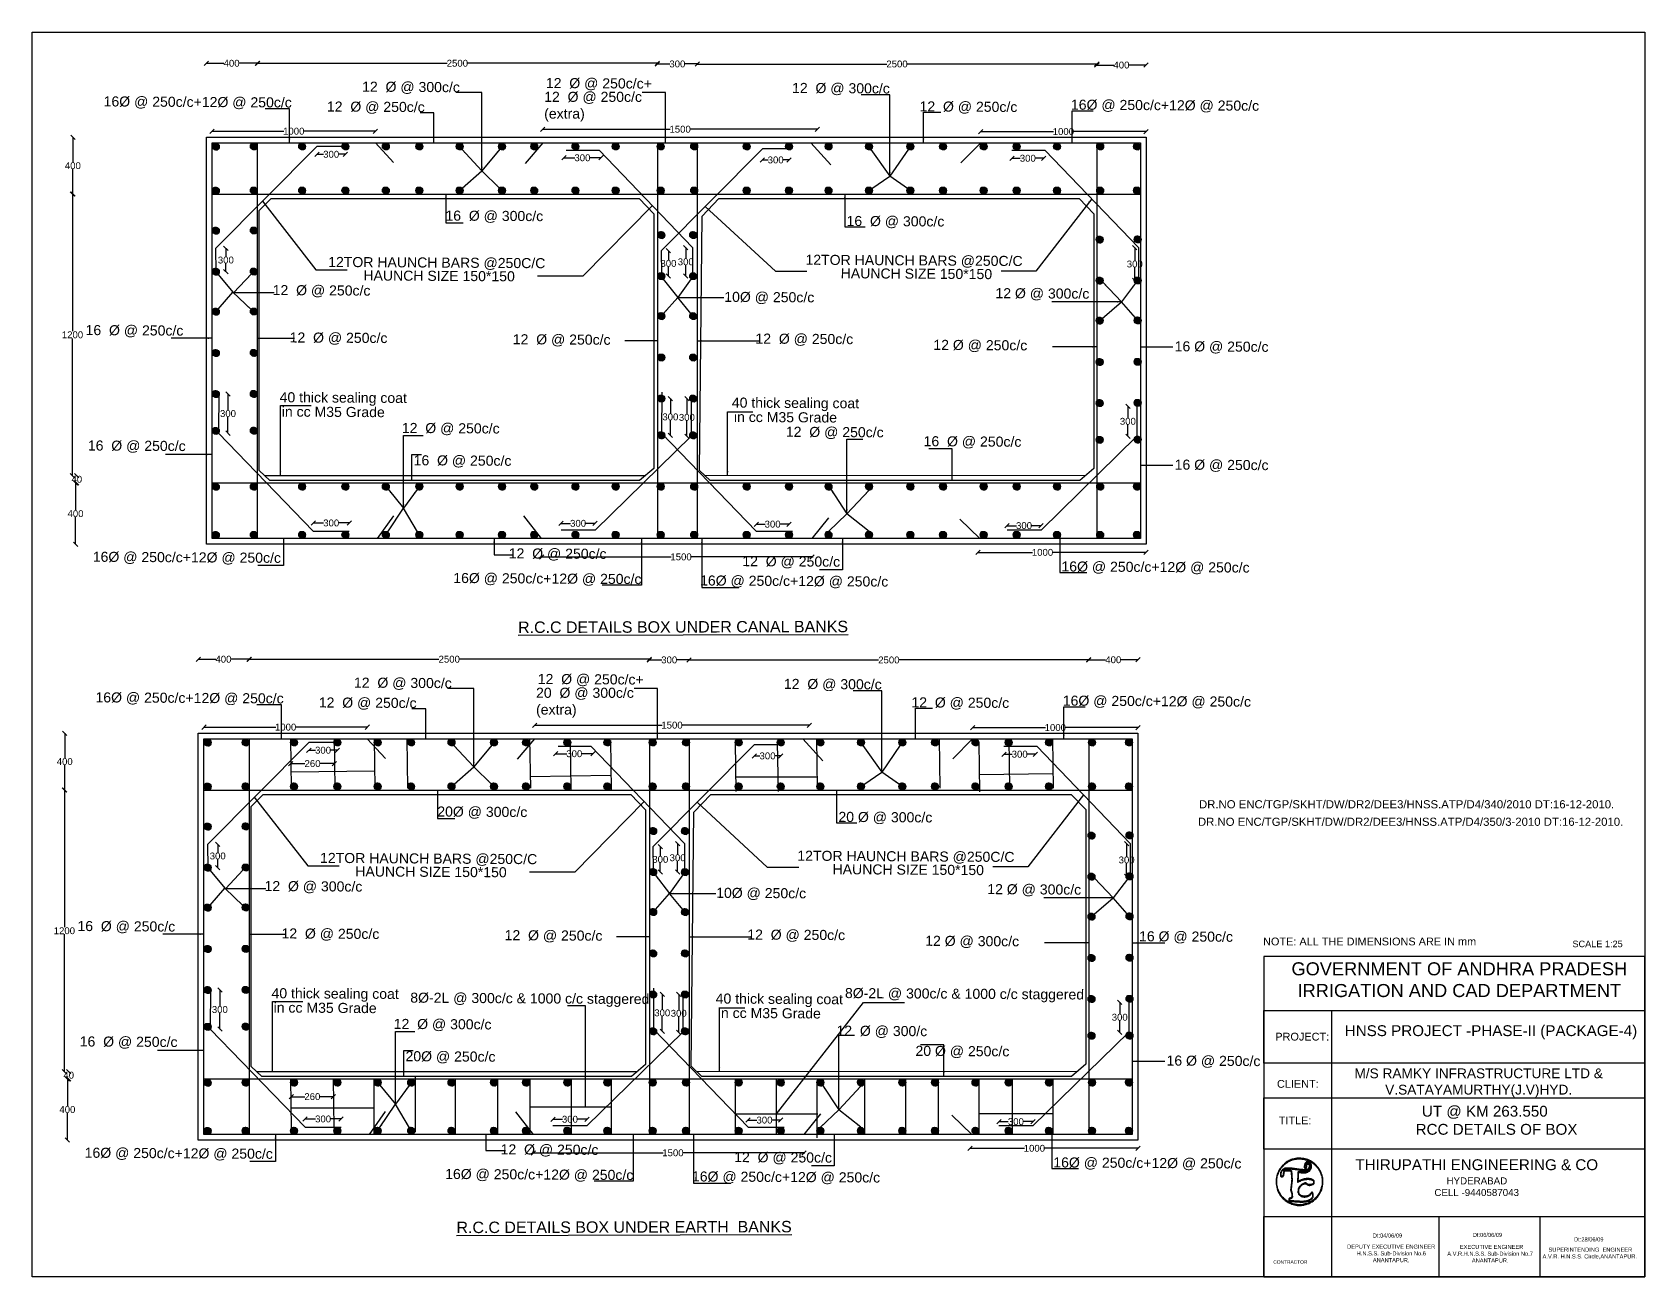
# Model space of a CAD drawing. Header units: millimetres. Extents: x 5124 to 6568637, y 2311 to 91879094.
# Drawn here: x 3638455 to 3673736, y 45932437 to 45959664 of the extents above; entities that cross this region are included whole.
import ezdxf

# ---------------------------------------------------------------- set-up
doc = ezdxf.new("R2010")
doc.units = ezdxf.units.MM
doc.header["$MEASUREMENT"] = 0
for name, color, linetype in [('DIMENSION', 7, 'Continuous'), ('DRAWING', 7, 'Continuous'), ('TEXT', 7, 'Continuous')]:
    doc.layers.add(name, color=color, linetype=linetype)
doc.styles.get("Standard").update_dxf_attribs({"font": 'arial.ttf', "height": 150})
doc.dimstyles.get("Standard").update_dxf_attribs({"dimtxt": 200, "dimasz": 110, "dimexe": 0.18, "dimexo": 0.0625, "dimgap": 0.09, "dimtad": 0, "dimtih": 1, "dimtoh": 1, "dimdec": 0, "dimzin": 0, "dimdsep": 46, "dimtxsty": 'Standard', "dimblk": 'OBLIQUE', "dimcen": 0.09, "dimse1": 1, "dimse2": 1, "dimadec": 0, "dimazin": 0, "dimtfac": 1, "dimtdec": 0, "dimtofl": 0, "dimtmove": 0, "dimatfit": 3, "dimfxl": 1, "dimtolj": 1, "dimtzin": 0, "dimarcsym": 0})

msp = doc.modelspace()

# ---------------------------------------------------------------- texts
at = {"layer": 'DRAWING'}
for s, p in [('12  Ø @ 300c/c ', (3645672, 45958364.7)), ('12  Ø @ 250c/c+ ', (3649692.7, 45958444.5)), ('12  Ø @ 300c/c ', (3655079.1, 45958337)), ('16Ø @ 250c/c+12Ø @ 250c/c', (3640016.5, 45958042)), ('16Ø @ 250c/c+12Ø @ 250c/c', (3661180.6, 45957970.7)), ('12  Ø @ 250c/c ', (3644902.3, 45957930.1)), ('12  Ø @ 250c/c ', (3657868.6, 45957932.7)), ('16  Ø @ 300c/c ', (3647494.9, 45955543.9)), ('16  Ø @ 300c/c ', (3656271.7, 45955426.8)), ('12TOR HAUNCH BARS @250C/C', (3644929.9, 45954529.8)), ('12TOR HAUNCH BARS @250C/C', (3655372.6, 45954577.6)), (' HAUNCH SIZE 150*150', (3645615, 45954234.9)), (' HAUNCH SIZE 150*150', (3656057.8, 45954282.7)), ('12  Ø @ 250c/c ', (3643715.5, 45953914.3)), ('10Ø @ 250c/c ', (3653596.7, 45953765.6)), ('12 Ø @ 300c/c ', (3659528.9, 45953846.6)), ('16  Ø @ 250c/c ', (3639621.9, 45953039.5)), ('12  Ø @ 250c/c ', (3644086.6, 45952877.3)), ('12  Ø @ 250c/c ', (3648968.4, 45952839.1)), ('12  Ø @ 250c/c ', (3654277.9, 45952853)), ('12 Ø @ 250c/c ', (3658170.8, 45952715.8)), ('16 Ø @ 250c/c ', (3663450.4, 45952684.5)), ('40 thick sealing coat', (3643867.6, 45951569.6)), ('in cc M35 Grade', (3643914.1, 45951255.9)), ('40 thick sealing coat', (3653761.4, 45951452.7)), ('12  Ø @ 250c/c ', (3646541.6, 45950898.1)), ('in cc M35 Grade', (3653808, 45951139.1)), ('12  Ø @ 250c/c ', (3654943.6, 45950813.8)), ('16  Ø @ 250c/c ', (3657957.1, 45950607.9)), ('16  Ø @ 250c/c ', (3639671.7, 45950514.1)), ('16  Ø @ 250c/c ', (3646799.3, 45950191)), ('16 Ø @ 250c/c ', (3663450.4, 45950095.8)), ('16Ø @ 250c/c+12Ø @ 250c/c', (3639779.6, 45948079.7)), ('12  Ø @ 250c/c ', (3648881, 45948154.5)), ('12  Ø @ 250c/c ', (3653991.2, 45947983.8)), ('16Ø @ 250c/c+12Ø @ 250c/c', (3660973.2, 45947867.7)), ('16Ø @ 250c/c+12Ø @ 250c/c', (3647667.3, 45947615.5)), ('16Ø @ 250c/c+12Ø @ 250c/c', (3653067.1, 45947560.9)), ('12  Ø @ 300c/c ', (3645494, 45945326.6)), ('12  Ø @ 250c/c+ ', (3649514.7, 45945406.5)), ('12  Ø @ 300c/c ', (3654901.1, 45945299)), ('16Ø @ 250c/c+12Ø @ 250c/c', (3639838.5, 45945004)), ('12  Ø @ 250c/c ', (3644724.3, 45944892.1)), ('12  Ø @ 250c/c ', (3657690.7, 45944894.7)), ('16Ø @ 250c/c+12Ø @ 250c/c', (3661002.6, 45944932.6)), ('20Ø @ 300c/c ', (3647317, 45942505.9)), ('20 Ø @ 300c/c ', (3656093.7, 45942388.7)), ('12TOR HAUNCH BARS @250C/C', (3644751.9, 45941491.8)), ('12TOR HAUNCH BARS @250C/C', (3655194.7, 45941539.6)), (' HAUNCH SIZE 150*150', (3645437.1, 45941196.9)), (' HAUNCH SIZE 150*150', (3655879.8, 45941244.7)), ('12  Ø @ 300c/c ', (3643537.6, 45940876.3)), ('10Ø @ 250c/c ', (3653418.7, 45940727.6)), ('12 Ø @ 300c/c ', (3659351, 45940808.6)), ('16  Ø @ 250c/c ', (3639443.9, 45940001.5)), ('12  Ø @ 250c/c ', (3643908.7, 45939839.2)), ('12  Ø @ 250c/c ', (3648790.5, 45939801.1)), ('12  Ø @ 250c/c ', (3654100, 45939815)), ('12 Ø @ 300c/c ', (3657992.9, 45939677.8)), ('16 Ø @ 250c/c ', (3662671.3, 45939777.5)), ('40 thick sealing coat', (3643689.6, 45938531.6)), ('8Ø-2L @ 300c/c & 1000 c/c staggered ', (3656236.8, 45938534.5)), ('in cc M35 Grade', (3643736.2, 45938217.9)), ('8Ø-2L @ 300c/c & 1000 c/c staggered ', (3646726, 45938434.1)), ('40 thick sealing coat', (3653408.1, 45938414.7)), ('12  Ø @ 300c/c ', (3646363.7, 45937860.1)), ('in cc M35 Grade', (3653454.7, 45938101)), ('16  Ø @ 250c/c ', (3639493.8, 45937476)), ('12  Ø @ 300/c ', (3656050.8, 45937711.6)), ('20Ø @ 250c/c ', (3646621.4, 45937153)), ('20 Ø @ 250c/c ', (3657779.2, 45937270.3)), ('16 Ø @ 250c/c ', (3663272.5, 45937057.8)), ('16Ø @ 250c/c+12Ø @ 250c/c', (3639601.6, 45935041.7)), ('12  Ø @ 250c/c ', (3648703, 45935116.5)), ('12  Ø @ 250c/c ', (3653813.2, 45934945.8)), ('16Ø @ 250c/c+12Ø @ 250c/c', (3660795.2, 45934829.6)), ('16Ø @ 250c/c+12Ø @ 250c/c', (3647489.3, 45934577.4)), ('16Ø @ 250c/c+12Ø @ 250c/c', (3652889.2, 45934522.8))]:
    msp.add_text(s, height=220, rotation=359.65712, dxfattribs=at).set_placement(p)
at = {"layer": 'DRAWING', "attachment_point": 1}
for s, insert, char_height, width in [('12  Ø @ 250c/c (extra)', (3649656.3, 45958361.1), 220, 2656.815), ('20  Ø @ 300c/c (extra)', (3649478.4, 45945323.1), 220, 2656.815), ('DR.NO ENC/TGP/SKHT/DW/DR2/DEE3/HNSS.ATP/D4/340/2010 DT:16-12-2010. ', (3663983.5, 45942863), 177.852, 15408.338), ('DR.NO ENC/TGP/SKHT/DW/DR2/DEE3/HNSS.ATP/D4/350/3-2010 DT:16-12-2010. ', (3663960.5, 45942480.4), 177.852, 15408.338)]:
    msp.add_mtext(s, dxfattribs=dict(at, insert=insert, char_height=char_height, width=width))
at = {"layer": 'TEXT'}
for s, p in [('%%UR.C.C DETAILS BOX UNDER CANAL BANKS', (3649085.9, 45946521.4)), ('%%UR.C.C DETAILS BOX UNDER EARTH  BANKS', (3647738, 45933391.6))]:
    msp.add_text(s, height=250, rotation=0.1412, dxfattribs=at).set_placement(p)
for s, height, p in [('SCALE 1:25', 143.01, (3672154.4, 45939647.6)), ('Dt:04/06/09', 89.031, (3667785.9, 45933294.6)), ('Dt:06/06/09', 89.031, (3669974.3, 45933308.3)), ('Dt:28/06/09', 89.031, (3672190.3, 45933209.7)), ('CONTRACTOR', 75.42, (3665609.9, 45932721.8))]:
    msp.add_text(s, height=height, dxfattribs=at).set_placement(p)
at = {"layer": 'TEXT', "attachment_point": 1}
for s, insert, char_height, width in [('NOTE: ALL THE DIMENSIONS ARE IN mm  ', (3665385.3, 45939857.6), 170.685, 7906.805), ('PROJECT:', (3665652.8, 45937775.7), 170.69, 1592.552), ('\\pi12.18;M/S RAMKY INFRASTRUCTURE LTD &\\P\\pi684.81;V.SATAYAMURTHY(J.V)HYD.', (3667371.8, 45936995), 214.273, 5433.645), ('CLIENT:', (3665689, 45936742.6), 170.69, 1592.552), ('TITLE:', (3665728.3, 45935942.7), 170.69, 925.56), ('\\pi2331.8;UT @ KM 263.550\\P\\pi1641.6;      RCC DETAILS OF BOX', (3666528.3, 45936177.5), 237.579, 7375.121), ('\\pi1043.5;THIRUPATHI ENGINEERING & CO\\P\\pi3037.7;{\\H0.64302x;HYDERABAD\\P\\pi2772.1;CELL -9440587043}', (3666361.5, 45935007.2), 237.579, 7375.121), ('\\pi344.87;DEPUTY EXECUTIVE ENGINEER\\P\\pi554.33;H.N.S.S. Sub-Division No.6 \\P\\pi907.96;ANANTAPUR.', (3666879.8, 45933141.4), 89.031, 2606.759), ('\\pi575.04;  EXECUTIVE ENGINEER\\P\\pi369.62;A.V.R.H.N.S.S. Sub-Division No.7\\P\\pi907.96;ANANTAPUR.', (3669046.3, 45933135.1), 89.031, 2606.759), ('\\pi371.23; SUPERINTENDING  ENGINEER\\P\\pi275.61;A.V.R. H.N.S.S. Circle,ANANTAPUR.', (3671224.7, 45933075.1), 89.031, 2606.759)]:
    msp.add_mtext(s, dxfattribs=dict(at, insert=insert, char_height=char_height, width=width))
at = {"layer": 'TEXT', "color": 7, "width": 8130.567, "attachment_point": 5}
for s, insert, char_height in [('GOVERNMENT OF ANDHRA PRADESH\\PIRRIGATION AND CAD DEPARTMENT', (3669679.5, 45938934.8), 285.095), ('HNSS PROJECT -PHASE-II (PACKAGE-4)', (3670372.3, 45937785.3), 237.579)]:
    msp.add_mtext(s, dxfattribs=dict(at, insert=insert, char_height=char_height))

# ---------------------------------------------------------------- blocks, each defined once
blk = doc.blocks.new('_Oblique')
at = {"color": 0, "linetype": 'ByBlock', "lineweight": -2}
blk.add_line((-0.5, -0.5), (0.5, 0.5), dxfattribs=at)
blk = doc.blocks.new('*D64')
at = {"layer": 'Defpoints', "color": 0}
for p in [(3645964, 45957499), (3642390, 45957242), (3645964, 45957242)]:
    blk.add_point(p, dxfattribs=at)
at = {"layer": 'DIMENSION', "color": 0, "lineweight": -2}
for p, q in [((3642390, 45957499), (3643960, 45957499)), ((3645964, 45957499), (3644394, 45957499))]:
    blk.add_line(p, q, dxfattribs=at)
at = {"layer": 'DIMENSION', "color": 0, "lineweight": -2, "xscale": 95, "yscale": 95, "zscale": 95, "rotation": 180}
blk.add_blockref('_Oblique', (3642390, 45957499), dxfattribs=at)
at = {"layer": 'DIMENSION', "color": 0, "lineweight": -2, "xscale": 95, "yscale": 95, "zscale": 95}
blk.add_blockref('_Oblique', (3645964, 45957499), dxfattribs=at)
at = {"layer": 'DIMENSION', "color": 0, "insert": (3644177, 45957499), "char_height": 150, "attachment_point": 5}
blk.add_mtext('\\A1;1000', dxfattribs=at)
blk = doc.blocks.new('*D65')
at = {"layer": 'Defpoints', "color": 0}
for p in [(3643385, 45958985), (3642265, 45957367), (3643385, 45957367)]:
    blk.add_point(p, dxfattribs=at)
at = {"layer": 'DIMENSION', "color": 0, "lineweight": -2}
for p, q in [((3642265, 45958985), (3642649, 45958985)), ((3643385, 45958985), (3642986, 45958985))]:
    blk.add_line(p, q, dxfattribs=at)
at = {"layer": 'DIMENSION', "color": 0, "lineweight": -2, "xscale": 95, "yscale": 95, "zscale": 95, "rotation": 180}
blk.add_blockref('_Oblique', (3642265, 45958985), dxfattribs=at)
at = {"layer": 'DIMENSION', "color": 0, "lineweight": -2, "xscale": 95, "yscale": 95, "zscale": 95}
blk.add_blockref('_Oblique', (3643385, 45958985), dxfattribs=at)
at = {"layer": 'DIMENSION', "color": 0, "insert": (3642817, 45958985), "char_height": 150, "attachment_point": 5}
blk.add_mtext('\\A1;400', dxfattribs=at)
blk = doc.blocks.new('*D66')
at = {"layer": 'Defpoints', "color": 0}
for p in [(3652135, 45958985), (3643379, 45957242), (3652135, 45957242)]:
    blk.add_point(p, dxfattribs=at)
at = {"layer": 'DIMENSION', "color": 0, "lineweight": -2}
for p, q in [((3643379, 45958985), (3647532, 45958985)), ((3652135, 45958985), (3647982, 45958985))]:
    blk.add_line(p, q, dxfattribs=at)
at = {"layer": 'DIMENSION', "color": 0, "lineweight": -2, "xscale": 95, "yscale": 95, "zscale": 95, "rotation": 180}
blk.add_blockref('_Oblique', (3643379, 45958985), dxfattribs=at)
at = {"layer": 'DIMENSION', "color": 0, "lineweight": -2, "xscale": 95, "yscale": 95, "zscale": 95}
blk.add_blockref('_Oblique', (3652135, 45958985), dxfattribs=at)
at = {"layer": 'DIMENSION', "color": 0, "insert": (3647757, 45958985), "char_height": 150, "attachment_point": 5}
blk.add_mtext('\\A1;2500', dxfattribs=at)
blk = doc.blocks.new('*D67')
at = {"layer": 'Defpoints', "color": 0}
for p in [(3653005, 45958970), (3652135, 45957242), (3653005, 45957242)]:
    blk.add_point(p, dxfattribs=at)
at = {"layer": 'DIMENSION', "color": 0, "lineweight": -2}
for p, q in [((3652135, 45958970), (3652405, 45958970)), ((3653005, 45958970), (3652736, 45958970))]:
    blk.add_line(p, q, dxfattribs=at)
at = {"layer": 'DIMENSION', "color": 0, "lineweight": -2, "xscale": 95, "yscale": 95, "zscale": 95, "rotation": 180}
blk.add_blockref('_Oblique', (3652135, 45958970), dxfattribs=at)
at = {"layer": 'DIMENSION', "color": 0, "lineweight": -2, "xscale": 95, "yscale": 95, "zscale": 95}
blk.add_blockref('_Oblique', (3653005, 45958970), dxfattribs=at)
at = {"layer": 'DIMENSION', "color": 0, "insert": (3652570, 45958970), "char_height": 150, "attachment_point": 5}
blk.add_mtext('\\A1;300', dxfattribs=at)
blk = doc.blocks.new('*D68')
at = {"layer": 'Defpoints', "color": 0}
for p in [(3661748, 45958969), (3653005, 45957202), (3661748, 45957242)]:
    blk.add_point(p, dxfattribs=at)
at = {"layer": 'DIMENSION', "color": 0, "lineweight": -2}
for p, q in [((3653005, 45958969), (3657151, 45958969)), ((3661748, 45958969), (3657601, 45958969))]:
    blk.add_line(p, q, dxfattribs=at)
at = {"layer": 'DIMENSION', "color": 0, "lineweight": -2, "xscale": 95, "yscale": 95, "zscale": 95, "rotation": 180}
blk.add_blockref('_Oblique', (3653005, 45958969), dxfattribs=at)
at = {"layer": 'DIMENSION', "color": 0, "lineweight": -2, "xscale": 95, "yscale": 95, "zscale": 95}
blk.add_blockref('_Oblique', (3661748, 45958969), dxfattribs=at)
at = {"layer": 'DIMENSION', "color": 0, "insert": (3657376, 45958969), "char_height": 150, "attachment_point": 5}
blk.add_mtext('\\A1;2500', dxfattribs=at)
blk = doc.blocks.new('*D69')
at = {"layer": 'Defpoints', "color": 0}
for p in [(3662825, 45958946), (3661748, 45957242), (3662825, 45957242)]:
    blk.add_point(p, dxfattribs=at)
at = {"layer": 'DIMENSION', "color": 0, "lineweight": -2}
for p, q in [((3661748, 45958946), (3662118, 45958946)), ((3662825, 45958946), (3662455, 45958946))]:
    blk.add_line(p, q, dxfattribs=at)
at = {"layer": 'DIMENSION', "color": 0, "lineweight": -2, "xscale": 95, "yscale": 95, "zscale": 95, "rotation": 180}
blk.add_blockref('_Oblique', (3661748, 45958946), dxfattribs=at)
at = {"layer": 'DIMENSION', "color": 0, "lineweight": -2, "xscale": 95, "yscale": 95, "zscale": 95}
blk.add_blockref('_Oblique', (3662825, 45958946), dxfattribs=at)
at = {"layer": 'DIMENSION', "color": 0, "insert": (3662286, 45958946), "char_height": 150, "attachment_point": 5}
blk.add_mtext('\\A1;400', dxfattribs=at)
blk = doc.blocks.new('*D70')
at = {"layer": 'Defpoints', "color": 0}
for p in [(3655636, 45957542), (3649625, 45957242), (3655636, 45957242)]:
    blk.add_point(p, dxfattribs=at)
at = {"layer": 'DIMENSION', "color": 0, "lineweight": -2}
for p, q in [((3649625, 45957542), (3652414, 45957542)), ((3655636, 45957542), (3652847, 45957542))]:
    blk.add_line(p, q, dxfattribs=at)
at = {"layer": 'DIMENSION', "color": 0, "lineweight": -2, "xscale": 95, "yscale": 95, "zscale": 95, "rotation": 180}
blk.add_blockref('_Oblique', (3649625, 45957542), dxfattribs=at)
at = {"layer": 'DIMENSION', "color": 0, "lineweight": -2, "xscale": 95, "yscale": 95, "zscale": 95}
blk.add_blockref('_Oblique', (3655636, 45957542), dxfattribs=at)
at = {"layer": 'DIMENSION', "color": 0, "insert": (3652631, 45957542), "char_height": 150, "attachment_point": 5}
blk.add_mtext('\\A1;1500', dxfattribs=at)
blk = doc.blocks.new('*D71')
at = {"layer": 'Defpoints', "color": 0}
for p in [(3654432, 45957114), (3654432, 45956870), (3655011, 45957090)]:
    blk.add_point(p, dxfattribs=at)
at = {"layer": 'DIMENSION', "color": 0, "lineweight": -2}
for p, q in [((3654432, 45956870), (3654556, 45956870)), ((3655011, 45956870), (3654887, 45956870))]:
    blk.add_line(p, q, dxfattribs=at)
at = {"layer": 'DIMENSION', "color": 0, "lineweight": -2, "xscale": 95, "yscale": 95, "zscale": 95, "rotation": 180}
blk.add_blockref('_Oblique', (3654432, 45956870), dxfattribs=at)
at = {"layer": 'DIMENSION', "color": 0, "lineweight": -2, "xscale": 95, "yscale": 95, "zscale": 95}
blk.add_blockref('_Oblique', (3655011, 45956870), dxfattribs=at)
at = {"layer": 'DIMENSION', "color": 0, "insert": (3654721, 45956870), "char_height": 150, "attachment_point": 5}
blk.add_mtext('\\A1;300', dxfattribs=at)
blk = doc.blocks.new('*D72')
at = {"layer": 'Defpoints', "color": 0}
for p in [(3650087, 45957075), (3650898, 45957045), (3650898, 45956917)]:
    blk.add_point(p, dxfattribs=at)
at = {"layer": 'DIMENSION', "color": 0, "lineweight": -2}
for p, q in [((3650087, 45956917), (3650327, 45956917)), ((3650898, 45956917), (3650658, 45956917))]:
    blk.add_line(p, q, dxfattribs=at)
at = {"layer": 'DIMENSION', "color": 0, "lineweight": -2, "xscale": 95, "yscale": 95, "zscale": 95, "rotation": 180}
blk.add_blockref('_Oblique', (3650087, 45956917), dxfattribs=at)
at = {"layer": 'DIMENSION', "color": 0, "lineweight": -2, "xscale": 95, "yscale": 95, "zscale": 95}
blk.add_blockref('_Oblique', (3650898, 45956917), dxfattribs=at)
at = {"layer": 'DIMENSION', "color": 0, "insert": (3650493, 45956917), "char_height": 150, "attachment_point": 5}
blk.add_mtext('\\A1;300', dxfattribs=at)
blk = doc.blocks.new('*D73')
at = {"layer": 'Defpoints', "color": 0}
for p in [(3644684, 45957166), (3645308, 45957166), (3645308, 45956994)]:
    blk.add_point(p, dxfattribs=at)
at = {"layer": 'DIMENSION', "color": 0, "lineweight": -2}
for p, q in [((3644684, 45956994), (3644831, 45956994)), ((3645308, 45956994), (3645162, 45956994))]:
    blk.add_line(p, q, dxfattribs=at)
at = {"layer": 'DIMENSION', "color": 0, "lineweight": -2, "xscale": 95, "yscale": 95, "zscale": 95, "rotation": 180}
blk.add_blockref('_Oblique', (3644684, 45956994), dxfattribs=at)
at = {"layer": 'DIMENSION', "color": 0, "lineweight": -2, "xscale": 95, "yscale": 95, "zscale": 95}
blk.add_blockref('_Oblique', (3645308, 45956994), dxfattribs=at)
at = {"layer": 'DIMENSION', "color": 0, "insert": (3644996, 45956994), "char_height": 150, "attachment_point": 5}
blk.add_mtext('\\A1;300', dxfattribs=at)
blk = doc.blocks.new('*D74')
at = {"layer": 'Defpoints', "color": 0}
for p in [(3642465, 45954935), (3642691, 45954935), (3642473, 45954426)]:
    blk.add_point(p, dxfattribs=at)
at = {"layer": 'DIMENSION', "color": 0, "lineweight": -2}
for p, q in [((3642691, 45954935), (3642691, 45954757)), ((3642691, 45954426), (3642691, 45954604))]:
    blk.add_line(p, q, dxfattribs=at)
at = {"layer": 'DIMENSION', "color": 0, "lineweight": -2, "xscale": 95, "yscale": 95, "zscale": 95}
for p, rotation in [((3642691, 45954935), 90), ((3642691, 45954426), 270)]:
    blk.add_blockref('_Oblique', p, dxfattribs=dict(at, rotation=rotation))
at = {"layer": 'DIMENSION', "color": 0, "insert": (3642691, 45954680), "char_height": 150, "attachment_point": 5}
blk.add_mtext('\\A1;300', dxfattribs=at)
blk = doc.blocks.new('*D75')
at = {"layer": 'Defpoints', "color": 0}
for p in [(3642548, 45951748), (3642530, 45950893), (3642738, 45950893)]:
    blk.add_point(p, dxfattribs=at)
at = {"layer": 'DIMENSION', "color": 0, "lineweight": -2}
for p, q in [((3642738, 45951748), (3642738, 45951397)), ((3642738, 45950893), (3642738, 45951244))]:
    blk.add_line(p, q, dxfattribs=at)
at = {"layer": 'DIMENSION', "color": 0, "lineweight": -2, "xscale": 95, "yscale": 95, "zscale": 95}
for p, rotation in [((3642738, 45951748), 90), ((3642738, 45950893), 270)]:
    blk.add_blockref('_Oblique', p, dxfattribs=dict(at, rotation=rotation))
at = {"layer": 'DIMENSION', "color": 0, "insert": (3642738, 45951321), "char_height": 150, "attachment_point": 5}
blk.add_mtext('\\A1;300', dxfattribs=at)
blk = doc.blocks.new('*D76')
at = {"layer": 'Defpoints', "color": 0}
for p in [(3644602, 45948928), (3644602, 45948748), (3645391, 45948748)]:
    blk.add_point(p, dxfattribs=at)
at = {"layer": 'DIMENSION', "color": 0, "lineweight": -2}
for p, q in [((3644602, 45948928), (3644831, 45948928)), ((3645391, 45948928), (3645162, 45948928))]:
    blk.add_line(p, q, dxfattribs=at)
at = {"layer": 'DIMENSION', "color": 0, "lineweight": -2, "xscale": 95, "yscale": 95, "zscale": 95, "rotation": 180}
blk.add_blockref('_Oblique', (3644602, 45948928), dxfattribs=at)
at = {"layer": 'DIMENSION', "color": 0, "lineweight": -2, "xscale": 95, "yscale": 95, "zscale": 95}
blk.add_blockref('_Oblique', (3645391, 45948928), dxfattribs=at)
at = {"layer": 'DIMENSION', "color": 0, "insert": (3644997, 45948928), "char_height": 150, "attachment_point": 5}
blk.add_mtext('\\A1;300', dxfattribs=at)
blk = doc.blocks.new('*D77')
at = {"layer": 'Defpoints', "color": 0}
for p in [(3650026, 45948920), (3650026, 45948773), (3650770, 45948773)]:
    blk.add_point(p, dxfattribs=at)
at = {"layer": 'DIMENSION', "color": 0, "lineweight": -2}
for p, q in [((3650026, 45948920), (3650232, 45948920)), ((3650770, 45948920), (3650563, 45948920))]:
    blk.add_line(p, q, dxfattribs=at)
at = {"layer": 'DIMENSION', "color": 0, "lineweight": -2, "xscale": 95, "yscale": 95, "zscale": 95, "rotation": 180}
blk.add_blockref('_Oblique', (3650026, 45948920), dxfattribs=at)
at = {"layer": 'DIMENSION', "color": 0, "lineweight": -2, "xscale": 95, "yscale": 95, "zscale": 95}
blk.add_blockref('_Oblique', (3650770, 45948920), dxfattribs=at)
at = {"layer": 'DIMENSION', "color": 0, "insert": (3650398, 45948920), "char_height": 150, "attachment_point": 5}
blk.add_mtext('\\A1;300', dxfattribs=at)
blk = doc.blocks.new('*D78')
at = {"layer": 'Defpoints', "color": 0}
for p in [(3652219, 45951651), (3652219, 45950846), (3652417, 45950846)]:
    blk.add_point(p, dxfattribs=at)
at = {"layer": 'DIMENSION', "color": 0, "lineweight": -2}
for p, q in [((3652417, 45951651), (3652417, 45951325)), ((3652417, 45950846), (3652417, 45951172))]:
    blk.add_line(p, q, dxfattribs=at)
at = {"layer": 'DIMENSION', "color": 0, "lineweight": -2, "xscale": 95, "yscale": 95, "zscale": 95}
for p, rotation in [((3652417, 45951651), 90), ((3652417, 45950846), 270)]:
    blk.add_blockref('_Oblique', p, dxfattribs=dict(at, rotation=rotation))
at = {"layer": 'DIMENSION', "color": 0, "insert": (3652417, 45951248), "char_height": 150, "attachment_point": 5}
blk.add_mtext('\\A1;300', dxfattribs=at)
blk = doc.blocks.new('*D79')
at = {"layer": 'Defpoints', "color": 0}
for p in [(3652778, 45951651), (3652916, 45951651), (3652869, 45950824)]:
    blk.add_point(p, dxfattribs=at)
at = {"layer": 'DIMENSION', "color": 0, "lineweight": -2}
for p, q in [((3652778, 45951651), (3652778, 45951314)), ((3652778, 45950824), (3652778, 45951161))]:
    blk.add_line(p, q, dxfattribs=at)
at = {"layer": 'DIMENSION', "color": 0, "lineweight": -2, "xscale": 95, "yscale": 95, "zscale": 95}
for p, rotation in [((3652778, 45951651), 90), ((3652778, 45950824), 270)]:
    blk.add_blockref('_Oblique', p, dxfattribs=dict(at, rotation=rotation))
at = {"layer": 'DIMENSION', "color": 0, "insert": (3652778, 45951238), "char_height": 150, "attachment_point": 5}
blk.add_mtext('\\A1;300', dxfattribs=at)
blk = doc.blocks.new('*D80')
at = {"layer": 'Defpoints', "color": 0}
for p in [(3652212, 45954883), (3652375, 45954883), (3652219, 45954328)]:
    blk.add_point(p, dxfattribs=at)
at = {"layer": 'DIMENSION', "color": 0, "lineweight": -2}
for p, q in [((3652375, 45954883), (3652375, 45954682)), ((3652375, 45954328), (3652375, 45954529))]:
    blk.add_line(p, q, dxfattribs=at)
at = {"layer": 'DIMENSION', "color": 0, "lineweight": -2, "xscale": 95, "yscale": 95, "zscale": 95}
for p, rotation in [((3652375, 45954883), 90), ((3652375, 45954328), 270)]:
    blk.add_blockref('_Oblique', p, dxfattribs=dict(at, rotation=rotation))
at = {"layer": 'DIMENSION', "color": 0, "insert": (3652375, 45954606), "char_height": 150, "attachment_point": 5}
blk.add_mtext('\\A1;300', dxfattribs=at)
blk = doc.blocks.new('*D81')
at = {"layer": 'Defpoints', "color": 0}
for p in [(3652903, 45954953), (3652754, 45954328), (3652916, 45954328)]:
    blk.add_point(p, dxfattribs=at)
at = {"layer": 'DIMENSION', "color": 0, "lineweight": -2}
for p, q in [((3652754, 45954953), (3652754, 45954717)), ((3652754, 45954328), (3652754, 45954564))]:
    blk.add_line(p, q, dxfattribs=at)
at = {"layer": 'DIMENSION', "color": 0, "lineweight": -2, "xscale": 95, "yscale": 95, "zscale": 95}
for p, rotation in [((3652754, 45954953), 90), ((3652754, 45954328), 270)]:
    blk.add_blockref('_Oblique', p, dxfattribs=dict(at, rotation=rotation))
at = {"layer": 'DIMENSION', "color": 0, "insert": (3652754, 45954641), "char_height": 150, "attachment_point": 5}
blk.add_mtext('\\A1;300', dxfattribs=at)
blk = doc.blocks.new('*D82')
at = {"layer": 'Defpoints', "color": 0}
for p in [(3659892, 45957087), (3660584, 45957087), (3660584, 45956907)]:
    blk.add_point(p, dxfattribs=at)
at = {"layer": 'DIMENSION', "color": 0, "lineweight": -2}
for p, q in [((3659892, 45956907), (3660072, 45956907)), ((3660584, 45956907), (3660403, 45956907))]:
    blk.add_line(p, q, dxfattribs=at)
at = {"layer": 'DIMENSION', "color": 0, "lineweight": -2, "xscale": 95, "yscale": 95, "zscale": 95, "rotation": 180}
blk.add_blockref('_Oblique', (3659892, 45956907), dxfattribs=at)
at = {"layer": 'DIMENSION', "color": 0, "lineweight": -2, "xscale": 95, "yscale": 95, "zscale": 95}
blk.add_blockref('_Oblique', (3660584, 45956907), dxfattribs=at)
at = {"layer": 'DIMENSION', "color": 0, "insert": (3660238, 45956907), "char_height": 150, "attachment_point": 5}
blk.add_mtext('\\A1;300', dxfattribs=at)
blk = doc.blocks.new('*D83')
at = {"layer": 'Defpoints', "color": 0}
for p in [(3662825, 45957490), (3659208, 45957242), (3662825, 45957165)]:
    blk.add_point(p, dxfattribs=at)
at = {"layer": 'DIMENSION', "color": 0, "lineweight": -2}
for p, q in [((3659208, 45957490), (3660800, 45957490)), ((3662825, 45957490), (3661233, 45957490))]:
    blk.add_line(p, q, dxfattribs=at)
at = {"layer": 'DIMENSION', "color": 0, "lineweight": -2, "xscale": 95, "yscale": 95, "zscale": 95, "rotation": 180}
blk.add_blockref('_Oblique', (3659208, 45957490), dxfattribs=at)
at = {"layer": 'DIMENSION', "color": 0, "lineweight": -2, "xscale": 95, "yscale": 95, "zscale": 95}
blk.add_blockref('_Oblique', (3662825, 45957490), dxfattribs=at)
at = {"layer": 'DIMENSION', "color": 0, "insert": (3661016, 45957490), "char_height": 150, "attachment_point": 5}
blk.add_mtext('\\A1;1000', dxfattribs=at)
blk = doc.blocks.new('*D84')
at = {"layer": 'Defpoints', "color": 0}
for p in [(3662658, 45954953), (3662578, 45954234), (3662641, 45954234)]:
    blk.add_point(p, dxfattribs=at)
at = {"layer": 'DIMENSION', "color": 0, "lineweight": -2}
for p, q in [((3662578, 45954953), (3662578, 45954670)), ((3662578, 45954234), (3662578, 45954517))]:
    blk.add_line(p, q, dxfattribs=at)
at = {"layer": 'DIMENSION', "color": 0, "lineweight": -2, "xscale": 95, "yscale": 95, "zscale": 95}
for p, rotation in [((3662578, 45954953), 90), ((3662578, 45954234), 270)]:
    blk.add_blockref('_Oblique', p, dxfattribs=dict(at, rotation=rotation))
at = {"layer": 'DIMENSION', "color": 0, "insert": (3662578, 45954593), "char_height": 150, "attachment_point": 5}
blk.add_mtext('\\A1;300', dxfattribs=at)
blk = doc.blocks.new('*D85')
at = {"layer": 'Defpoints', "color": 0}
for p in [(3662427, 45951481), (3662641, 45951481), (3662626, 45950824)]:
    blk.add_point(p, dxfattribs=at)
at = {"layer": 'DIMENSION', "color": 0, "lineweight": -2}
for p, q in [((3662427, 45951481), (3662427, 45951229)), ((3662427, 45950824), (3662427, 45951076))]:
    blk.add_line(p, q, dxfattribs=at)
at = {"layer": 'DIMENSION', "color": 0, "lineweight": -2, "xscale": 95, "yscale": 95, "zscale": 95}
for p, rotation in [((3662427, 45951481), 90), ((3662427, 45950824), 270)]:
    blk.add_blockref('_Oblique', p, dxfattribs=dict(at, rotation=rotation))
at = {"layer": 'DIMENSION', "color": 0, "insert": (3662427, 45951152), "char_height": 150, "attachment_point": 5}
blk.add_mtext('\\A1;300', dxfattribs=at)
blk = doc.blocks.new('*D86')
at = {"layer": 'Defpoints', "color": 0}
for p in [(3659783, 45948869), (3659783, 45948773), (3660527, 45948773)]:
    blk.add_point(p, dxfattribs=at)
at = {"layer": 'DIMENSION', "color": 0, "lineweight": -2}
for p, q in [((3659783, 45948869), (3659989, 45948869)), ((3660527, 45948869), (3660320, 45948869))]:
    blk.add_line(p, q, dxfattribs=at)
at = {"layer": 'DIMENSION', "color": 0, "lineweight": -2, "xscale": 95, "yscale": 95, "zscale": 95, "rotation": 180}
blk.add_blockref('_Oblique', (3659783, 45948869), dxfattribs=at)
at = {"layer": 'DIMENSION', "color": 0, "lineweight": -2, "xscale": 95, "yscale": 95, "zscale": 95}
blk.add_blockref('_Oblique', (3660527, 45948869), dxfattribs=at)
at = {"layer": 'DIMENSION', "color": 0, "insert": (3660155, 45948869), "char_height": 150, "attachment_point": 5}
blk.add_mtext('\\A1;300', dxfattribs=at)
blk = doc.blocks.new('*D87')
at = {"layer": 'Defpoints', "color": 0}
for p in [(3659149, 45948589), (3662825, 45948464), (3662825, 45948285)]:
    blk.add_point(p, dxfattribs=at)
at = {"layer": 'DIMENSION', "color": 0, "lineweight": -2}
for p, q in [((3659149, 45948285), (3660343, 45948285)), ((3662825, 45948285), (3660777, 45948285))]:
    blk.add_line(p, q, dxfattribs=at)
at = {"layer": 'DIMENSION', "color": 0, "lineweight": -2, "xscale": 95, "yscale": 95, "zscale": 95, "rotation": 180}
blk.add_blockref('_Oblique', (3659149, 45948285), dxfattribs=at)
at = {"layer": 'DIMENSION', "color": 0, "lineweight": -2, "xscale": 95, "yscale": 95, "zscale": 95}
blk.add_blockref('_Oblique', (3662825, 45948285), dxfattribs=at)
at = {"layer": 'DIMENSION', "color": 0, "insert": (3660560, 45948285), "char_height": 150, "attachment_point": 5}
blk.add_mtext('\\A1;1000', dxfattribs=at)
blk = doc.blocks.new('*D88')
at = {"layer": 'Defpoints', "color": 0}
for p in [(3649599, 45948589), (3655519, 45948589), (3655519, 45948186)]:
    blk.add_point(p, dxfattribs=at)
at = {"layer": 'DIMENSION', "color": 0, "lineweight": -2}
for p, q in [((3649599, 45948186), (3652434, 45948186)), ((3655519, 45948186), (3652868, 45948186))]:
    blk.add_line(p, q, dxfattribs=at)
at = {"layer": 'DIMENSION', "color": 0, "lineweight": -2, "xscale": 95, "yscale": 95, "zscale": 95, "rotation": 180}
blk.add_blockref('_Oblique', (3649599, 45948186), dxfattribs=at)
at = {"layer": 'DIMENSION', "color": 0, "lineweight": -2, "xscale": 95, "yscale": 95, "zscale": 95}
blk.add_blockref('_Oblique', (3655519, 45948186), dxfattribs=at)
at = {"layer": 'DIMENSION', "color": 0, "insert": (3652651, 45948186), "char_height": 150, "attachment_point": 5}
blk.add_mtext('\\A1;1500', dxfattribs=at)
blk = doc.blocks.new('*D89')
at = {"layer": 'Defpoints', "color": 0}
for p in [(3654297, 45948748), (3655011, 45948902), (3655011, 45948744)]:
    blk.add_point(p, dxfattribs=at)
at = {"layer": 'DIMENSION', "color": 0, "lineweight": -2}
for p, q in [((3654297, 45948902), (3654489, 45948902)), ((3655011, 45948902), (3654820, 45948902))]:
    blk.add_line(p, q, dxfattribs=at)
at = {"layer": 'DIMENSION', "color": 0, "lineweight": -2, "xscale": 95, "yscale": 95, "zscale": 95, "rotation": 180}
blk.add_blockref('_Oblique', (3654297, 45948902), dxfattribs=at)
at = {"layer": 'DIMENSION', "color": 0, "lineweight": -2, "xscale": 95, "yscale": 95, "zscale": 95}
blk.add_blockref('_Oblique', (3655011, 45948902), dxfattribs=at)
at = {"layer": 'DIMENSION', "color": 0, "insert": (3654654, 45948902), "char_height": 150, "attachment_point": 5}
blk.add_mtext('\\A1;300', dxfattribs=at)
blk = doc.blocks.new('*D90')
at = {"layer": 'Defpoints', "color": 0}
for p in [(3639402, 45949803), (3642390, 45949803), (3642265, 45948464)]:
    blk.add_point(p, dxfattribs=at)
at = {"layer": 'DIMENSION', "color": 0, "lineweight": -2}
for p, q in [((3639402, 45949803), (3639402, 45949210)), ((3639402, 45948464), (3639402, 45949057))]:
    blk.add_line(p, q, dxfattribs=at)
at = {"layer": 'DIMENSION', "color": 0, "lineweight": -2, "xscale": 95, "yscale": 95, "zscale": 95}
for p, rotation in [((3639402, 45949803), 90), ((3639402, 45948464), 270)]:
    blk.add_blockref('_Oblique', p, dxfattribs=dict(at, rotation=rotation))
at = {"layer": 'DIMENSION', "color": 0, "insert": (3639402, 45949133), "char_height": 150, "attachment_point": 5}
blk.add_mtext('\\A1;400', dxfattribs=at)
blk = doc.blocks.new('*D91')
at = {"layer": 'Defpoints', "color": 0}
for p in [(3639430, 45949965), (3643661, 45949965), (3643661, 45949803)]:
    blk.add_point(p, dxfattribs=at)
at = {"layer": 'DIMENSION', "color": 0, "lineweight": -2}
for p, q in [((3639430, 45949965), (3639430, 45949961)), ((3639430, 45949803), (3639430, 45949807))]:
    blk.add_line(p, q, dxfattribs=at)
at = {"layer": 'DIMENSION', "color": 0, "lineweight": -2, "xscale": 95, "yscale": 95, "zscale": 95}
for p, rotation in [((3639430, 45949965), 90), ((3639430, 45949803), 270)]:
    blk.add_blockref('_Oblique', p, dxfattribs=dict(at, rotation=rotation))
at = {"layer": 'DIMENSION', "color": 0, "insert": (3639430, 45949884), "char_height": 150, "attachment_point": 5}
blk.add_mtext('\\A1;40', dxfattribs=at)
blk = doc.blocks.new('*D92')
at = {"layer": 'Defpoints', "color": 0}
for p in [(3639336, 45956123), (3643379, 45956123), (3643539, 45949965)]:
    blk.add_point(p, dxfattribs=at)
at = {"layer": 'DIMENSION', "color": 0, "lineweight": -2}
for p, q in [((3639336, 45956123), (3639336, 45953121)), ((3639336, 45949965), (3639336, 45952967))]:
    blk.add_line(p, q, dxfattribs=at)
at = {"layer": 'DIMENSION', "color": 0, "lineweight": -2, "xscale": 95, "yscale": 95, "zscale": 95}
for p, rotation in [((3639336, 45956123), 90), ((3639336, 45949965), 270)]:
    blk.add_blockref('_Oblique', p, dxfattribs=dict(at, rotation=rotation))
at = {"layer": 'DIMENSION', "color": 0, "insert": (3639336, 45953044), "char_height": 150, "attachment_point": 5}
blk.add_mtext('\\A1;1200', dxfattribs=at)
blk = doc.blocks.new('*D93')
at = {"layer": 'Defpoints', "color": 0}
for p in [(3639344, 45957367), (3642390, 45957367), (3642390, 45956123)]:
    blk.add_point(p, dxfattribs=at)
at = {"layer": 'DIMENSION', "color": 0, "lineweight": -2}
for p, q in [((3639344, 45957367), (3639344, 45956821)), ((3639344, 45956123), (3639344, 45956668))]:
    blk.add_line(p, q, dxfattribs=at)
at = {"layer": 'DIMENSION', "color": 0, "lineweight": -2, "xscale": 95, "yscale": 95, "zscale": 95}
for p, rotation in [((3639344, 45957367), 90), ((3639344, 45956123), 270)]:
    blk.add_blockref('_Oblique', p, dxfattribs=dict(at, rotation=rotation))
at = {"layer": 'DIMENSION', "color": 0, "insert": (3639344, 45956745), "char_height": 150, "attachment_point": 5}
blk.add_mtext('\\A1;400', dxfattribs=at)
blk = doc.blocks.new('*D119')
at = {"layer": 'Defpoints', "color": 0}
for p in [(3645786, 45944461), (3642212, 45944204), (3645786, 45944204)]:
    blk.add_point(p, dxfattribs=at)
at = {"layer": 'DIMENSION', "color": 0, "lineweight": -2}
for p, q in [((3642212, 45944461), (3643782, 45944461)), ((3645786, 45944461), (3644216, 45944461))]:
    blk.add_line(p, q, dxfattribs=at)
at = {"layer": 'DIMENSION', "color": 0, "lineweight": -2, "xscale": 95, "yscale": 95, "zscale": 95, "rotation": 180}
blk.add_blockref('_Oblique', (3642212, 45944461), dxfattribs=at)
at = {"layer": 'DIMENSION', "color": 0, "lineweight": -2, "xscale": 95, "yscale": 95, "zscale": 95}
blk.add_blockref('_Oblique', (3645786, 45944461), dxfattribs=at)
at = {"layer": 'DIMENSION', "color": 0, "insert": (3643999, 45944461), "char_height": 150, "attachment_point": 5}
blk.add_mtext('\\A1;1000', dxfattribs=at)
blk = doc.blocks.new('*D120')
at = {"layer": 'Defpoints', "color": 0}
for p in [(3643207, 45945947), (3642087, 45944329), (3643207, 45944329)]:
    blk.add_point(p, dxfattribs=at)
at = {"layer": 'DIMENSION', "color": 0, "lineweight": -2}
for p, q in [((3642087, 45945947), (3642471, 45945947)), ((3643207, 45945947), (3642808, 45945947))]:
    blk.add_line(p, q, dxfattribs=at)
at = {"layer": 'DIMENSION', "color": 0, "lineweight": -2, "xscale": 95, "yscale": 95, "zscale": 95, "rotation": 180}
blk.add_blockref('_Oblique', (3642087, 45945947), dxfattribs=at)
at = {"layer": 'DIMENSION', "color": 0, "lineweight": -2, "xscale": 95, "yscale": 95, "zscale": 95}
blk.add_blockref('_Oblique', (3643207, 45945947), dxfattribs=at)
at = {"layer": 'DIMENSION', "color": 0, "insert": (3642639, 45945947), "char_height": 150, "attachment_point": 5}
blk.add_mtext('\\A1;400', dxfattribs=at)
blk = doc.blocks.new('*D121')
at = {"layer": 'Defpoints', "color": 0}
for p in [(3651957, 45945947), (3643201, 45944204), (3651957, 45944204)]:
    blk.add_point(p, dxfattribs=at)
at = {"layer": 'DIMENSION', "color": 0, "lineweight": -2}
for p, q in [((3643201, 45945947), (3647354, 45945947)), ((3651957, 45945947), (3647804, 45945947))]:
    blk.add_line(p, q, dxfattribs=at)
at = {"layer": 'DIMENSION', "color": 0, "lineweight": -2, "xscale": 95, "yscale": 95, "zscale": 95, "rotation": 180}
blk.add_blockref('_Oblique', (3643201, 45945947), dxfattribs=at)
at = {"layer": 'DIMENSION', "color": 0, "lineweight": -2, "xscale": 95, "yscale": 95, "zscale": 95}
blk.add_blockref('_Oblique', (3651957, 45945947), dxfattribs=at)
at = {"layer": 'DIMENSION', "color": 0, "insert": (3647579, 45945947), "char_height": 150, "attachment_point": 5}
blk.add_mtext('\\A1;2500', dxfattribs=at)
blk = doc.blocks.new('*D122')
at = {"layer": 'Defpoints', "color": 0}
for p in [(3652827, 45945932), (3651957, 45944204), (3652827, 45944204)]:
    blk.add_point(p, dxfattribs=at)
at = {"layer": 'DIMENSION', "color": 0, "lineweight": -2}
for p, q in [((3651957, 45945932), (3652227, 45945932)), ((3652827, 45945932), (3652558, 45945932))]:
    blk.add_line(p, q, dxfattribs=at)
at = {"layer": 'DIMENSION', "color": 0, "lineweight": -2, "xscale": 95, "yscale": 95, "zscale": 95, "rotation": 180}
blk.add_blockref('_Oblique', (3651957, 45945932), dxfattribs=at)
at = {"layer": 'DIMENSION', "color": 0, "lineweight": -2, "xscale": 95, "yscale": 95, "zscale": 95}
blk.add_blockref('_Oblique', (3652827, 45945932), dxfattribs=at)
at = {"layer": 'DIMENSION', "color": 0, "insert": (3652392, 45945932), "char_height": 150, "attachment_point": 5}
blk.add_mtext('\\A1;300', dxfattribs=at)
blk = doc.blocks.new('*D94')
at = {"layer": 'Defpoints', "color": 0}
for p in [(3661570, 45945931), (3652827, 45944164), (3661570, 45944204)]:
    blk.add_point(p, dxfattribs=at)
at = {"layer": 'DIMENSION', "color": 0, "lineweight": -2}
for p, q in [((3652827, 45945931), (3656973, 45945931)), ((3661570, 45945931), (3657423, 45945931))]:
    blk.add_line(p, q, dxfattribs=at)
at = {"layer": 'DIMENSION', "color": 0, "lineweight": -2, "xscale": 95, "yscale": 95, "zscale": 95, "rotation": 180}
blk.add_blockref('_Oblique', (3652827, 45945931), dxfattribs=at)
at = {"layer": 'DIMENSION', "color": 0, "lineweight": -2, "xscale": 95, "yscale": 95, "zscale": 95}
blk.add_blockref('_Oblique', (3661570, 45945931), dxfattribs=at)
at = {"layer": 'DIMENSION', "color": 0, "insert": (3657198, 45945931), "char_height": 150, "attachment_point": 5}
blk.add_mtext('\\A1;2500', dxfattribs=at)
blk = doc.blocks.new('*D95')
at = {"layer": 'Defpoints', "color": 0}
for p in [(3655458, 45944504), (3649447, 45944204), (3655458, 45944204)]:
    blk.add_point(p, dxfattribs=at)
at = {"layer": 'DIMENSION', "color": 0, "lineweight": -2}
for p, q in [((3649447, 45944504), (3652236, 45944504)), ((3655458, 45944504), (3652669, 45944504))]:
    blk.add_line(p, q, dxfattribs=at)
at = {"layer": 'DIMENSION', "color": 0, "lineweight": -2, "xscale": 95, "yscale": 95, "zscale": 95, "rotation": 180}
blk.add_blockref('_Oblique', (3649447, 45944504), dxfattribs=at)
at = {"layer": 'DIMENSION', "color": 0, "lineweight": -2, "xscale": 95, "yscale": 95, "zscale": 95}
blk.add_blockref('_Oblique', (3655458, 45944504), dxfattribs=at)
at = {"layer": 'DIMENSION', "color": 0, "insert": (3652453, 45944504), "char_height": 150, "attachment_point": 5}
blk.add_mtext('\\A1;1500', dxfattribs=at)
blk = doc.blocks.new('*D96')
at = {"layer": 'Defpoints', "color": 0}
for p in [(3654254, 45944076), (3654833, 45944052), (3654254, 45943832)]:
    blk.add_point(p, dxfattribs=at)
at = {"layer": 'DIMENSION', "color": 0, "lineweight": -2}
for p, q in [((3654254, 45943832), (3654378, 45943832)), ((3654833, 45943832), (3654709, 45943832))]:
    blk.add_line(p, q, dxfattribs=at)
at = {"layer": 'DIMENSION', "color": 0, "lineweight": -2, "xscale": 95, "yscale": 95, "zscale": 95, "rotation": 180}
blk.add_blockref('_Oblique', (3654254, 45943832), dxfattribs=at)
at = {"layer": 'DIMENSION', "color": 0, "lineweight": -2, "xscale": 95, "yscale": 95, "zscale": 95}
blk.add_blockref('_Oblique', (3654833, 45943832), dxfattribs=at)
at = {"layer": 'DIMENSION', "color": 0, "insert": (3654543, 45943832), "char_height": 150, "attachment_point": 5}
blk.add_mtext('\\A1;300', dxfattribs=at)
blk = doc.blocks.new('*D97')
at = {"layer": 'Defpoints', "color": 0}
for p in [(3649909, 45944037), (3650721, 45944007), (3650721, 45943879)]:
    blk.add_point(p, dxfattribs=at)
at = {"layer": 'DIMENSION', "color": 0, "lineweight": -2}
for p, q in [((3649909, 45943879), (3650150, 45943879)), ((3650721, 45943879), (3650480, 45943879))]:
    blk.add_line(p, q, dxfattribs=at)
at = {"layer": 'DIMENSION', "color": 0, "lineweight": -2, "xscale": 95, "yscale": 95, "zscale": 95, "rotation": 180}
blk.add_blockref('_Oblique', (3649909, 45943879), dxfattribs=at)
at = {"layer": 'DIMENSION', "color": 0, "lineweight": -2, "xscale": 95, "yscale": 95, "zscale": 95}
blk.add_blockref('_Oblique', (3650721, 45943879), dxfattribs=at)
at = {"layer": 'DIMENSION', "color": 0, "insert": (3650315, 45943879), "char_height": 150, "attachment_point": 5}
blk.add_mtext('\\A1;300', dxfattribs=at)
blk = doc.blocks.new('*D98')
at = {"layer": 'Defpoints', "color": 0}
for p in [(3644507, 45944128), (3645130, 45944128), (3645130, 45943956)]:
    blk.add_point(p, dxfattribs=at)
at = {"layer": 'DIMENSION', "color": 0, "lineweight": -2}
for p, q in [((3644507, 45943956), (3644653, 45943956)), ((3645130, 45943956), (3644984, 45943956))]:
    blk.add_line(p, q, dxfattribs=at)
at = {"layer": 'DIMENSION', "color": 0, "lineweight": -2, "xscale": 95, "yscale": 95, "zscale": 95, "rotation": 180}
blk.add_blockref('_Oblique', (3644507, 45943956), dxfattribs=at)
at = {"layer": 'DIMENSION', "color": 0, "lineweight": -2, "xscale": 95, "yscale": 95, "zscale": 95}
blk.add_blockref('_Oblique', (3645130, 45943956), dxfattribs=at)
at = {"layer": 'DIMENSION', "color": 0, "insert": (3644818, 45943956), "char_height": 150, "attachment_point": 5}
blk.add_mtext('\\A1;300', dxfattribs=at)
blk = doc.blocks.new('*D99')
at = {"layer": 'Defpoints', "color": 0}
for p in [(3642287, 45941897), (3642513, 45941897), (3642295, 45941388)]:
    blk.add_point(p, dxfattribs=at)
at = {"layer": 'DIMENSION', "color": 0, "lineweight": -2}
for p, q in [((3642513, 45941897), (3642513, 45941719)), ((3642513, 45941388), (3642513, 45941565))]:
    blk.add_line(p, q, dxfattribs=at)
at = {"layer": 'DIMENSION', "color": 0, "lineweight": -2, "xscale": 95, "yscale": 95, "zscale": 95}
for p, rotation in [((3642513, 45941897), 90), ((3642513, 45941388), 270)]:
    blk.add_blockref('_Oblique', p, dxfattribs=dict(at, rotation=rotation))
at = {"layer": 'DIMENSION', "color": 0, "insert": (3642513, 45941642), "char_height": 150, "attachment_point": 5}
blk.add_mtext('\\A1;300', dxfattribs=at)
blk = doc.blocks.new('*D100')
at = {"layer": 'Defpoints', "color": 0}
for p in [(3642371, 45938710), (3642352, 45937855), (3642560, 45937855)]:
    blk.add_point(p, dxfattribs=at)
at = {"layer": 'DIMENSION', "color": 0, "lineweight": -2}
for p, q in [((3642560, 45938710), (3642560, 45938359)), ((3642560, 45937855), (3642560, 45938206))]:
    blk.add_line(p, q, dxfattribs=at)
at = {"layer": 'DIMENSION', "color": 0, "lineweight": -2, "xscale": 95, "yscale": 95, "zscale": 95}
for p, rotation in [((3642560, 45938710), 90), ((3642560, 45937855), 270)]:
    blk.add_blockref('_Oblique', p, dxfattribs=dict(at, rotation=rotation))
at = {"layer": 'DIMENSION', "color": 0, "insert": (3642560, 45938283), "char_height": 150, "attachment_point": 5}
blk.add_mtext('\\A1;300', dxfattribs=at)
blk = doc.blocks.new('*D101')
at = {"layer": 'Defpoints', "color": 0}
for p in [(3644424, 45935889), (3644424, 45935710), (3645213, 45935710)]:
    blk.add_point(p, dxfattribs=at)
at = {"layer": 'DIMENSION', "color": 0, "lineweight": -2}
for p, q in [((3644424, 45935889), (3644653, 45935889)), ((3645213, 45935889), (3644984, 45935889))]:
    blk.add_line(p, q, dxfattribs=at)
at = {"layer": 'DIMENSION', "color": 0, "lineweight": -2, "xscale": 95, "yscale": 95, "zscale": 95, "rotation": 180}
blk.add_blockref('_Oblique', (3644424, 45935889), dxfattribs=at)
at = {"layer": 'DIMENSION', "color": 0, "lineweight": -2, "xscale": 95, "yscale": 95, "zscale": 95}
blk.add_blockref('_Oblique', (3645213, 45935889), dxfattribs=at)
at = {"layer": 'DIMENSION', "color": 0, "insert": (3644819, 45935889), "char_height": 150, "attachment_point": 5}
blk.add_mtext('\\A1;300', dxfattribs=at)
blk = doc.blocks.new('*D102')
at = {"layer": 'Defpoints', "color": 0}
for p in [(3649848, 45935882), (3649848, 45935735), (3650592, 45935735)]:
    blk.add_point(p, dxfattribs=at)
at = {"layer": 'DIMENSION', "color": 0, "lineweight": -2}
for p, q in [((3649848, 45935882), (3650054, 45935882)), ((3650592, 45935882), (3650385, 45935882))]:
    blk.add_line(p, q, dxfattribs=at)
at = {"layer": 'DIMENSION', "color": 0, "lineweight": -2, "xscale": 95, "yscale": 95, "zscale": 95, "rotation": 180}
blk.add_blockref('_Oblique', (3649848, 45935882), dxfattribs=at)
at = {"layer": 'DIMENSION', "color": 0, "lineweight": -2, "xscale": 95, "yscale": 95, "zscale": 95}
blk.add_blockref('_Oblique', (3650592, 45935882), dxfattribs=at)
at = {"layer": 'DIMENSION', "color": 0, "insert": (3650220, 45935882), "char_height": 150, "attachment_point": 5}
blk.add_mtext('\\A1;300', dxfattribs=at)
blk = doc.blocks.new('*D103')
at = {"layer": 'Defpoints', "color": 0}
for p in [(3652041, 45938613), (3652041, 45937808), (3652239, 45937808)]:
    blk.add_point(p, dxfattribs=at)
at = {"layer": 'DIMENSION', "color": 0, "lineweight": -2}
for p, q in [((3652239, 45938613), (3652239, 45938287)), ((3652239, 45937808), (3652239, 45938134))]:
    blk.add_line(p, q, dxfattribs=at)
at = {"layer": 'DIMENSION', "color": 0, "lineweight": -2, "xscale": 95, "yscale": 95, "zscale": 95}
for p, rotation in [((3652239, 45938613), 90), ((3652239, 45937808), 270)]:
    blk.add_blockref('_Oblique', p, dxfattribs=dict(at, rotation=rotation))
at = {"layer": 'DIMENSION', "color": 0, "insert": (3652239, 45938210), "char_height": 150, "attachment_point": 5}
blk.add_mtext('\\A1;300', dxfattribs=at)
blk = doc.blocks.new('*D104')
at = {"layer": 'Defpoints', "color": 0}
for p in [(3652600, 45938613), (3652738, 45938613), (3652691, 45937786)]:
    blk.add_point(p, dxfattribs=at)
at = {"layer": 'DIMENSION', "color": 0, "lineweight": -2}
for p, q in [((3652600, 45938613), (3652600, 45938276)), ((3652600, 45937786), (3652600, 45938123))]:
    blk.add_line(p, q, dxfattribs=at)
at = {"layer": 'DIMENSION', "color": 0, "lineweight": -2, "xscale": 95, "yscale": 95, "zscale": 95}
for p, rotation in [((3652600, 45938613), 90), ((3652600, 45937786), 270)]:
    blk.add_blockref('_Oblique', p, dxfattribs=dict(at, rotation=rotation))
at = {"layer": 'DIMENSION', "color": 0, "insert": (3652600, 45938200), "char_height": 150, "attachment_point": 5}
blk.add_mtext('\\A1;300', dxfattribs=at)
blk = doc.blocks.new('*D105')
at = {"layer": 'Defpoints', "color": 0}
for p in [(3652035, 45941845), (3652197, 45941845), (3652041, 45941290)]:
    blk.add_point(p, dxfattribs=at)
at = {"layer": 'DIMENSION', "color": 0, "lineweight": -2}
for p, q in [((3652197, 45941845), (3652197, 45941644)), ((3652197, 45941290), (3652197, 45941491))]:
    blk.add_line(p, q, dxfattribs=at)
at = {"layer": 'DIMENSION', "color": 0, "lineweight": -2, "xscale": 95, "yscale": 95, "zscale": 95}
for p, rotation in [((3652197, 45941845), 90), ((3652197, 45941290), 270)]:
    blk.add_blockref('_Oblique', p, dxfattribs=dict(at, rotation=rotation))
at = {"layer": 'DIMENSION', "color": 0, "insert": (3652197, 45941568), "char_height": 150, "attachment_point": 5}
blk.add_mtext('\\A1;300', dxfattribs=at)
blk = doc.blocks.new('*D106')
at = {"layer": 'Defpoints', "color": 0}
for p in [(3652725, 45941915), (3652576, 45941290), (3652738, 45941290)]:
    blk.add_point(p, dxfattribs=at)
at = {"layer": 'DIMENSION', "color": 0, "lineweight": -2}
for p, q in [((3652576, 45941915), (3652576, 45941679)), ((3652576, 45941290), (3652576, 45941526))]:
    blk.add_line(p, q, dxfattribs=at)
at = {"layer": 'DIMENSION', "color": 0, "lineweight": -2, "xscale": 95, "yscale": 95, "zscale": 95}
for p, rotation in [((3652576, 45941915), 90), ((3652576, 45941290), 270)]:
    blk.add_blockref('_Oblique', p, dxfattribs=dict(at, rotation=rotation))
at = {"layer": 'DIMENSION', "color": 0, "insert": (3652576, 45941603), "char_height": 150, "attachment_point": 5}
blk.add_mtext('\\A1;300', dxfattribs=at)
blk = doc.blocks.new('*D107')
at = {"layer": 'Defpoints', "color": 0}
for p in [(3659714, 45944049), (3660406, 45944049), (3660406, 45943869)]:
    blk.add_point(p, dxfattribs=at)
at = {"layer": 'DIMENSION', "color": 0, "lineweight": -2}
for p, q in [((3659714, 45943869), (3659894, 45943869)), ((3660406, 45943869), (3660225, 45943869))]:
    blk.add_line(p, q, dxfattribs=at)
at = {"layer": 'DIMENSION', "color": 0, "lineweight": -2, "xscale": 95, "yscale": 95, "zscale": 95, "rotation": 180}
blk.add_blockref('_Oblique', (3659714, 45943869), dxfattribs=at)
at = {"layer": 'DIMENSION', "color": 0, "lineweight": -2, "xscale": 95, "yscale": 95, "zscale": 95}
blk.add_blockref('_Oblique', (3660406, 45943869), dxfattribs=at)
at = {"layer": 'DIMENSION', "color": 0, "insert": (3660060, 45943869), "char_height": 150, "attachment_point": 5}
blk.add_mtext('\\A1;300', dxfattribs=at)
blk = doc.blocks.new('*D108')
at = {"layer": 'Defpoints', "color": 0}
for p in [(3662647, 45944452), (3659030, 45944204), (3662647, 45944127)]:
    blk.add_point(p, dxfattribs=at)
at = {"layer": 'DIMENSION', "color": 0, "lineweight": -2}
for p, q in [((3659030, 45944452), (3660622, 45944452)), ((3662647, 45944452), (3661055, 45944452))]:
    blk.add_line(p, q, dxfattribs=at)
at = {"layer": 'DIMENSION', "color": 0, "lineweight": -2, "xscale": 95, "yscale": 95, "zscale": 95, "rotation": 180}
blk.add_blockref('_Oblique', (3659030, 45944452), dxfattribs=at)
at = {"layer": 'DIMENSION', "color": 0, "lineweight": -2, "xscale": 95, "yscale": 95, "zscale": 95}
blk.add_blockref('_Oblique', (3662647, 45944452), dxfattribs=at)
at = {"layer": 'DIMENSION', "color": 0, "insert": (3660839, 45944452), "char_height": 150, "attachment_point": 5}
blk.add_mtext('\\A1;1000', dxfattribs=at)
blk = doc.blocks.new('*D109')
at = {"layer": 'Defpoints', "color": 0}
for p in [(3662480, 45941915), (3662400, 45941196), (3662463, 45941196)]:
    blk.add_point(p, dxfattribs=at)
at = {"layer": 'DIMENSION', "color": 0, "lineweight": -2}
for p, q in [((3662400, 45941915), (3662400, 45941632)), ((3662400, 45941196), (3662400, 45941479))]:
    blk.add_line(p, q, dxfattribs=at)
at = {"layer": 'DIMENSION', "color": 0, "lineweight": -2, "xscale": 95, "yscale": 95, "zscale": 95}
for p, rotation in [((3662400, 45941915), 90), ((3662400, 45941196), 270)]:
    blk.add_blockref('_Oblique', p, dxfattribs=dict(at, rotation=rotation))
at = {"layer": 'DIMENSION', "color": 0, "insert": (3662400, 45941555), "char_height": 150, "attachment_point": 5}
blk.add_mtext('\\A1;300', dxfattribs=at)
blk = doc.blocks.new('*D110')
at = {"layer": 'Defpoints', "color": 0}
for p in [(3662249, 45938443), (3662463, 45938443), (3662448, 45937786)]:
    blk.add_point(p, dxfattribs=at)
at = {"layer": 'DIMENSION', "color": 0, "lineweight": -2}
for p, q in [((3662249, 45938443), (3662249, 45938191)), ((3662249, 45937786), (3662249, 45938038))]:
    blk.add_line(p, q, dxfattribs=at)
at = {"layer": 'DIMENSION', "color": 0, "lineweight": -2, "xscale": 95, "yscale": 95, "zscale": 95}
for p, rotation in [((3662249, 45938443), 90), ((3662249, 45937786), 270)]:
    blk.add_blockref('_Oblique', p, dxfattribs=dict(at, rotation=rotation))
at = {"layer": 'DIMENSION', "color": 0, "insert": (3662249, 45938114), "char_height": 150, "attachment_point": 5}
blk.add_mtext('\\A1;300', dxfattribs=at)
blk = doc.blocks.new('*D111')
at = {"layer": 'Defpoints', "color": 0}
for p in [(3659605, 45935831), (3659605, 45935735), (3660349, 45935735)]:
    blk.add_point(p, dxfattribs=at)
at = {"layer": 'DIMENSION', "color": 0, "lineweight": -2}
for p, q in [((3659605, 45935831), (3659811, 45935831)), ((3660349, 45935831), (3660142, 45935831))]:
    blk.add_line(p, q, dxfattribs=at)
at = {"layer": 'DIMENSION', "color": 0, "lineweight": -2, "xscale": 95, "yscale": 95, "zscale": 95, "rotation": 180}
blk.add_blockref('_Oblique', (3659605, 45935831), dxfattribs=at)
at = {"layer": 'DIMENSION', "color": 0, "lineweight": -2, "xscale": 95, "yscale": 95, "zscale": 95}
blk.add_blockref('_Oblique', (3660349, 45935831), dxfattribs=at)
at = {"layer": 'DIMENSION', "color": 0, "insert": (3659977, 45935831), "char_height": 150, "attachment_point": 5}
blk.add_mtext('\\A1;300', dxfattribs=at)
blk = doc.blocks.new('*D112')
at = {"layer": 'Defpoints', "color": 0}
for p in [(3658971, 45935551), (3662647, 45935426), (3662647, 45935247)]:
    blk.add_point(p, dxfattribs=at)
at = {"layer": 'DIMENSION', "color": 0, "lineweight": -2}
for p, q in [((3658971, 45935247), (3660165, 45935247)), ((3662647, 45935247), (3660599, 45935247))]:
    blk.add_line(p, q, dxfattribs=at)
at = {"layer": 'DIMENSION', "color": 0, "lineweight": -2, "xscale": 95, "yscale": 95, "zscale": 95, "rotation": 180}
blk.add_blockref('_Oblique', (3658971, 45935247), dxfattribs=at)
at = {"layer": 'DIMENSION', "color": 0, "lineweight": -2, "xscale": 95, "yscale": 95, "zscale": 95}
blk.add_blockref('_Oblique', (3662647, 45935247), dxfattribs=at)
at = {"layer": 'DIMENSION', "color": 0, "insert": (3660382, 45935247), "char_height": 150, "attachment_point": 5}
blk.add_mtext('\\A1;1000', dxfattribs=at)
blk = doc.blocks.new('*D113')
at = {"layer": 'Defpoints', "color": 0}
for p in [(3649421, 45935551), (3655341, 45935551), (3655341, 45935148)]:
    blk.add_point(p, dxfattribs=at)
at = {"layer": 'DIMENSION', "color": 0, "lineweight": -2}
for p, q in [((3649421, 45935148), (3652256, 45935148)), ((3655341, 45935148), (3652690, 45935148))]:
    blk.add_line(p, q, dxfattribs=at)
at = {"layer": 'DIMENSION', "color": 0, "lineweight": -2, "xscale": 95, "yscale": 95, "zscale": 95, "rotation": 180}
blk.add_blockref('_Oblique', (3649421, 45935148), dxfattribs=at)
at = {"layer": 'DIMENSION', "color": 0, "lineweight": -2, "xscale": 95, "yscale": 95, "zscale": 95}
blk.add_blockref('_Oblique', (3655341, 45935148), dxfattribs=at)
at = {"layer": 'DIMENSION', "color": 0, "insert": (3652473, 45935148), "char_height": 150, "attachment_point": 5}
blk.add_mtext('\\A1;1500', dxfattribs=at)
blk = doc.blocks.new('*D114')
at = {"layer": 'Defpoints', "color": 0}
for p in [(3654119, 45935710), (3654833, 45935864), (3654833, 45935706)]:
    blk.add_point(p, dxfattribs=at)
at = {"layer": 'DIMENSION', "color": 0, "lineweight": -2}
for p, q in [((3654119, 45935864), (3654311, 45935864)), ((3654833, 45935864), (3654642, 45935864))]:
    blk.add_line(p, q, dxfattribs=at)
at = {"layer": 'DIMENSION', "color": 0, "lineweight": -2, "xscale": 95, "yscale": 95, "zscale": 95, "rotation": 180}
blk.add_blockref('_Oblique', (3654119, 45935864), dxfattribs=at)
at = {"layer": 'DIMENSION', "color": 0, "lineweight": -2, "xscale": 95, "yscale": 95, "zscale": 95}
blk.add_blockref('_Oblique', (3654833, 45935864), dxfattribs=at)
at = {"layer": 'DIMENSION', "color": 0, "insert": (3654476, 45935864), "char_height": 150, "attachment_point": 5}
blk.add_mtext('\\A1;300', dxfattribs=at)
blk = doc.blocks.new('*D115')
at = {"layer": 'Defpoints', "color": 0}
for p in [(3639224, 45936765), (3642212, 45936765), (3642087, 45935426)]:
    blk.add_point(p, dxfattribs=at)
at = {"layer": 'DIMENSION', "color": 0, "lineweight": -2}
for p, q in [((3639224, 45936765), (3639224, 45936172)), ((3639224, 45935426), (3639224, 45936019))]:
    blk.add_line(p, q, dxfattribs=at)
at = {"layer": 'DIMENSION', "color": 0, "lineweight": -2, "xscale": 95, "yscale": 95, "zscale": 95}
for p, rotation in [((3639224, 45936765), 90), ((3639224, 45935426), 270)]:
    blk.add_blockref('_Oblique', p, dxfattribs=dict(at, rotation=rotation))
at = {"layer": 'DIMENSION', "color": 0, "insert": (3639224, 45936095), "char_height": 150, "attachment_point": 5}
blk.add_mtext('\\A1;400', dxfattribs=at)
blk = doc.blocks.new('*D116')
at = {"layer": 'Defpoints', "color": 0}
for p in [(3639253, 45936927), (3643483, 45936927), (3643483, 45936765)]:
    blk.add_point(p, dxfattribs=at)
at = {"layer": 'DIMENSION', "color": 0, "lineweight": -2}
for p, q in [((3639253, 45936927), (3639253, 45936923)), ((3639253, 45936765), (3639253, 45936769))]:
    blk.add_line(p, q, dxfattribs=at)
at = {"layer": 'DIMENSION', "color": 0, "lineweight": -2, "xscale": 95, "yscale": 95, "zscale": 95}
for p, rotation in [((3639253, 45936927), 90), ((3639253, 45936765), 270)]:
    blk.add_blockref('_Oblique', p, dxfattribs=dict(at, rotation=rotation))
at = {"layer": 'DIMENSION', "color": 0, "insert": (3639253, 45936846), "char_height": 150, "attachment_point": 5}
blk.add_mtext('\\A1;40', dxfattribs=at)
blk = doc.blocks.new('*D117')
at = {"layer": 'Defpoints', "color": 0}
for p in [(3639158, 45943085), (3643201, 45943085), (3643361, 45936927)]:
    blk.add_point(p, dxfattribs=at)
at = {"layer": 'DIMENSION', "color": 0, "lineweight": -2}
for p, q in [((3639158, 45943085), (3639158, 45940083)), ((3639158, 45936927), (3639158, 45939929))]:
    blk.add_line(p, q, dxfattribs=at)
at = {"layer": 'DIMENSION', "color": 0, "lineweight": -2, "xscale": 95, "yscale": 95, "zscale": 95}
for p, rotation in [((3639158, 45943085), 90), ((3639158, 45936927), 270)]:
    blk.add_blockref('_Oblique', p, dxfattribs=dict(at, rotation=rotation))
at = {"layer": 'DIMENSION', "color": 0, "insert": (3639158, 45940006), "char_height": 150, "attachment_point": 5}
blk.add_mtext('\\A1;1200', dxfattribs=at)
blk = doc.blocks.new('*D118')
at = {"layer": 'Defpoints', "color": 0}
for p in [(3639166, 45944329), (3642212, 45944329), (3642212, 45943085)]:
    blk.add_point(p, dxfattribs=at)
at = {"layer": 'DIMENSION', "color": 0, "lineweight": -2}
for p, q in [((3639166, 45944329), (3639166, 45943783)), ((3639166, 45943085), (3639166, 45943630))]:
    blk.add_line(p, q, dxfattribs=at)
at = {"layer": 'DIMENSION', "color": 0, "lineweight": -2, "xscale": 95, "yscale": 95, "zscale": 95}
for p, rotation in [((3639166, 45944329), 90), ((3639166, 45943085), 270)]:
    blk.add_blockref('_Oblique', p, dxfattribs=dict(at, rotation=rotation))
at = {"layer": 'DIMENSION', "color": 0, "insert": (3639166, 45943707), "char_height": 150, "attachment_point": 5}
blk.add_mtext('\\A1;400', dxfattribs=at)
blk = doc.blocks.new('*D123')
at = {"layer": 'Defpoints', "color": 0}
for p in [(3644124, 45936356), (3645044, 45936377), (3645044, 45936356)]:
    blk.add_point(p, dxfattribs=at)
at = {"layer": 'DIMENSION', "color": 0, "lineweight": -2}
for p, q in [((3644124, 45936377), (3644417, 45936377)), ((3645044, 45936377), (3644751, 45936377))]:
    blk.add_line(p, q, dxfattribs=at)
at = {"layer": 'DIMENSION', "color": 0, "lineweight": -2, "xscale": 95, "yscale": 95, "zscale": 95, "rotation": 180}
blk.add_blockref('_Oblique', (3644124, 45936377), dxfattribs=at)
at = {"layer": 'DIMENSION', "color": 0, "lineweight": -2, "xscale": 95, "yscale": 95, "zscale": 95}
blk.add_blockref('_Oblique', (3645044, 45936377), dxfattribs=at)
at = {"layer": 'DIMENSION', "color": 0, "insert": (3644584, 45936377), "char_height": 150, "attachment_point": 5}
blk.add_mtext('\\A1;260', dxfattribs=at)
blk = doc.blocks.new('*D124')
at = {"layer": 'Defpoints', "color": 0}
for p in [(3644110, 45943664), (3645067, 45943664), (3645067, 45943664)]:
    blk.add_point(p, dxfattribs=at)
at = {"layer": 'DIMENSION', "color": 0, "lineweight": -2}
for p, q in [((3644110, 45943664), (3644422, 45943664)), ((3645067, 45943664), (3644755, 45943664))]:
    blk.add_line(p, q, dxfattribs=at)
at = {"layer": 'DIMENSION', "color": 0, "lineweight": -2, "xscale": 95, "yscale": 95, "zscale": 95, "rotation": 180}
blk.add_blockref('_Oblique', (3644110, 45943664), dxfattribs=at)
at = {"layer": 'DIMENSION', "color": 0, "lineweight": -2, "xscale": 95, "yscale": 95, "zscale": 95}
blk.add_blockref('_Oblique', (3645067, 45943664), dxfattribs=at)
at = {"layer": 'DIMENSION', "color": 0, "insert": (3644588, 45943664), "char_height": 150, "attachment_point": 5}
blk.add_mtext('\\A1;260', dxfattribs=at)
blk = doc.blocks.new('*D125')
at = {"layer": 'Defpoints', "color": 0}
for p in [(3662647, 45945935), (3661570, 45944204), (3662647, 45944204)]:
    blk.add_point(p, dxfattribs=at)
at = {"layer": 'DIMENSION', "color": 0, "lineweight": -2}
for p, q in [((3661570, 45945935), (3661940, 45945935)), ((3662647, 45945935), (3662277, 45945935))]:
    blk.add_line(p, q, dxfattribs=at)
at = {"layer": 'DIMENSION', "color": 0, "lineweight": -2, "xscale": 95, "yscale": 95, "zscale": 95, "rotation": 180}
blk.add_blockref('_Oblique', (3661570, 45945935), dxfattribs=at)
at = {"layer": 'DIMENSION', "color": 0, "lineweight": -2, "xscale": 95, "yscale": 95, "zscale": 95}
blk.add_blockref('_Oblique', (3662647, 45945935), dxfattribs=at)
at = {"layer": 'DIMENSION', "color": 0, "insert": (3662108, 45945935), "char_height": 150, "attachment_point": 5}
blk.add_mtext('\\A1;400', dxfattribs=at)

# ---------------------------------------------------------------- dimensions: what is measured, and where the dimension line sits
at = {"layer": 'DIMENSION'}
for base, p1, p2, text, picture, middle in [((3643384.8, 45958985.5), (3642264.9, 45957366.8), (3643384.8, 45957366.8), '400', '*D65', (3642817.2, 45958985.5)), ((3655519.1, 45948185.6), (3649598.7, 45948589.1), (3655519.1, 45948589.1), '1500', '*D88', (3652651.1, 45948185.6)), ((3662825, 45948285.1), (3659149.4, 45948589.1), (3662825, 45948464), '1000', '*D87', (3660559.9, 45948285.1)), ((3643206.9, 45945947.4), (3642087, 45944328.8), (3643206.9, 45944328.8), '400', '*D120', (3642639.3, 45945947.4)), ((3655341.2, 45935147.6), (3649420.8, 45935551.1), (3655341.2, 45935551.1), '1500', '*D113', (3652473.2, 45935147.6)), ((3662647, 45935247.1), (3658971.4, 45935551.1), (3662647, 45935426), '1000', '*D112', (3660382, 45935247.1))]:
    dim = msp.add_linear_dim(base=base, p1=p1, p2=p2, text=text, dimstyle='Standard', override={"dimasz": 95, "dimfxl": 2000, "dimarcsym": 1}, dxfattribs=at)
    dim.commit()
    dim.dimension.update_dxf_attribs({"geometry": picture, "text_midpoint": middle, "dimtype": 160})
for base, p1, p2, text, picture, middle in [((3652135.4, 45958985.2), (3643379.3, 45957241.7), (3652135.4, 45957241.7), '2500', '*D66', (3647757.4, 45958985.2)), ((3653004.8, 45958969.7), (3652135.4, 45957241.7), (3653004.8, 45957241.7), '300', '*D67', (3652570.1, 45958969.7)), ((3661747.6, 45958969.3), (3653004.8, 45957202.4), (3661747.6, 45957241.7), '2500', '*D68', (3657376.2, 45958969.3)), ((3662825, 45958945.8), (3661747.6, 45957241.7), (3662825, 45957241.7), '400', '*D69', (3662286.3, 45958945.8)), ((3645963.8, 45957498.6), (3642390, 45957241.7), (3645963.8, 45957241.7), '1000', '*D64', (3644176.9, 45957498.6)), ((3655636.3, 45957542.2), (3649625, 45957241.7), (3655636.3, 45957241.7), '1500', '*D70', (3652630.7, 45957542.2)), ((3662825, 45957490.3), (3659207.9, 45957241.7), (3662825, 45957165.4), '1000', '*D83', (3661016.5, 45957490.3)), ((3645308.3, 45956994.4), (3644684.5, 45957166.2), (3645308.3, 45957166.2), '300', '*D73', (3644996.4, 45956994.4)), ((3654431.7, 45956870), (3655011, 45957090.4), (3654431.7, 45957114.3), '300', '*D71', (3654721.3, 45956870)), ((3650898.5, 45956917.3), (3650087.4, 45957075.4), (3650898.5, 45957045), '300', '*D72', (3650492.9, 45956917.3)), ((3660583.5, 45956906.9), (3659891.6, 45957086.8), (3660583.5, 45957086.8), '300', '*D82', (3660237.6, 45956906.9)), ((3644602.4, 45948927.5), (3645391.2, 45948748.2), (3644602.4, 45948748.2), '300', '*D76', (3644996.8, 45948927.5)), ((3650026, 45948919.9), (3650769.6, 45948773.5), (3650026, 45948773.5), '300', '*D77', (3650397.8, 45948919.9)), ((3655011.4, 45948902.1), (3654297.1, 45948748.2), (3655011.4, 45948744.4), '300', '*D89', (3654654.2, 45948902.1)), ((3659783.1, 45948869.5), (3660526.7, 45948773.5), (3659783.1, 45948773.5), '300', '*D86', (3660154.9, 45948869.5)), ((3651957.5, 45945947.1), (3643201.4, 45944203.7), (3651957.5, 45944203.7), '2500', '*D121', (3647579.4, 45945947.1)), ((3652826.8, 45945931.7), (3651957.5, 45944203.7), (3652826.8, 45944203.7), '300', '*D122', (3652392.1, 45945931.7)), ((3661569.7, 45945931.3), (3652826.8, 45944164.4), (3661569.7, 45944203.7), '2500', '*D94', (3657198.3, 45945931.3)), ((3662647, 45945934.8), (3661569.7, 45944203.7), (3662647, 45944203.7), '400', '*D125', (3662108.4, 45945934.8)), ((3645785.9, 45944460.6), (3642212.1, 45944203.7), (3645785.9, 45944203.7), '1000', '*D119', (3643999, 45944460.6)), ((3655458.4, 45944504.2), (3649447.1, 45944203.7), (3655458.4, 45944203.7), '1500', '*D95', (3652452.7, 45944504.2)), ((3662647, 45944452.3), (3659030, 45944203.7), (3662647, 45944127.3), '1000', '*D108', (3660838.5, 45944452.3)), ((3645130.3, 45943956.4), (3644506.5, 45944128.2), (3645130.3, 45944128.2), '300', '*D98', (3644818.4, 45943956.4)), ((3654253.8, 45943831.9), (3654833, 45944052.4), (3654253.8, 45944076.3), '300', '*D96', (3654543.4, 45943831.9)), ((3660405.6, 45943868.9), (3659713.7, 45944048.8), (3660405.6, 45944048.8), '300', '*D107', (3660059.6, 45943868.9)), ((3645066.6, 45943664.4), (3644110, 45943664.4), (3645066.6, 45943664.4), '260', '*D124', (3644588.3, 45943664.4)), ((3650720.5, 45943879.3), (3649909.5, 45944037.3), (3650720.5, 45944006.9), '300', '*D97', (3650315, 45943879.3)), ((3645044.4, 45936377), (3644123.8, 45936356.4), (3645044.4, 45936356.4), '260', '*D123', (3644584.1, 45936377)), ((3644424.5, 45935889.5), (3645213.2, 45935710.2), (3644424.5, 45935710.2), '300', '*D101', (3644818.8, 45935889.5)), ((3649848, 45935881.8), (3650591.6, 45935735.5), (3649848, 45935735.5), '300', '*D102', (3650219.8, 45935881.8)), ((3654833.4, 45935864.1), (3654119.2, 45935710.2), (3654833.4, 45935706.4), '300', '*D114', (3654476.3, 45935864.1)), ((3659605.1, 45935831.4), (3660348.7, 45935735.5), (3659605.1, 45935735.5), '300', '*D111', (3659976.9, 45935831.4))]:
    dim = msp.add_linear_dim(base=base, p1=p1, p2=p2, text=text, dimstyle='Standard', override={"dimasz": 95, "dimfxl": 2000, "dimarcsym": 1}, dxfattribs=at)
    dim.commit()
    dim.dimension.update_dxf_attribs({"geometry": picture, "text_midpoint": middle})
for base, p1, p2, text, picture, middle in [((3639344.3, 45957366.8), (3642390, 45956122.7), (3642390, 45957366.8), '400', '*D93', (3639344.3, 45956744.8)), ((3639335.9, 45956122.7), (3643539.2, 45949965.3), (3643379.3, 45956122.7), '1200', '*D92', (3639335.9, 45953044)), ((3652754, 45954328.2), (3652903.4, 45954953), (3652915.8, 45954328.2), '300', '*D81', (3652754, 45954640.6)), ((3662578.2, 45954233.8), (3662658, 45954953), (3662640.7, 45954233.8), '300', '*D84', (3662578.2, 45954593.4)), ((3642690.7, 45954934.8), (3642472.7, 45954425.6), (3642465.2, 45954934.8), '300', '*D74', (3642690.7, 45954680.2)), ((3652374.7, 45954882.9), (3652219.4, 45954328.2), (3652212.5, 45954882.9), '300', '*D80', (3652374.7, 45954605.6)), ((3642737.9, 45950893.4), (3642548.5, 45951748.1), (3642529.6, 45950893.4), '300', '*D75', (3642737.9, 45951320.8)), ((3652417.2, 45950846.1), (3652219.4, 45951650.7), (3652219.4, 45950846.1), '300', '*D78', (3652417.2, 45951248.4)), ((3652777.7, 45951650.7), (3652869, 45950824.4), (3652915.8, 45951650.7), '300', '*D79', (3652777.7, 45951237.6)), ((3662426.8, 45951480.5), (3662626.1, 45950824.4), (3662640.7, 45951480.5), '300', '*D85', (3662426.8, 45951152.5)), ((3639402.4, 45949802.9), (3642264.9, 45948464), (3642390, 45949802.9), '400', '*D90', (3639402.4, 45949133.5)), ((3639430.5, 45949965.3), (3643661.3, 45949802.9), (3643661.3, 45949965.3), '40', '*D91', (3639430.5, 45949884.1)), ((3639166.4, 45944328.8), (3642212.1, 45943084.7), (3642212.1, 45944328.8), '400', '*D118', (3639166.4, 45943706.7)), ((3639158, 45943084.7), (3643361.3, 45936927.2), (3643201.4, 45943084.7), '1200', '*D117', (3639158, 45940006)), ((3642512.7, 45941896.7), (3642294.8, 45941387.6), (3642287.2, 45941896.7), '300', '*D99', (3642512.7, 45941642.2)), ((3652576.1, 45941290.2), (3652725.4, 45941915), (3652737.8, 45941290.2), '300', '*D106', (3652576.1, 45941602.6)), ((3662400.3, 45941195.8), (3662480.1, 45941915), (3662462.8, 45941195.8), '300', '*D109', (3662400.3, 45941555.4)), ((3652196.7, 45941844.9), (3652041.5, 45941290.2), (3652034.5, 45941844.9), '300', '*D105', (3652196.7, 45941567.5)), ((3642559.9, 45937855.4), (3642370.5, 45938710), (3642351.7, 45937855.4), '300', '*D100', (3642559.9, 45938282.7)), ((3652239.3, 45937808), (3652041.5, 45938612.7), (3652041.5, 45937808), '300', '*D103', (3652239.3, 45938210.3)), ((3652599.7, 45938612.7), (3652691.1, 45937786.4), (3652737.8, 45938612.7), '300', '*D104', (3652599.7, 45938199.5)), ((3662248.9, 45938442.5), (3662448.2, 45937786.4), (3662462.8, 45938442.5), '300', '*D110', (3662248.9, 45938114.5)), ((3639224.4, 45936764.9), (3642087, 45935426), (3642212.1, 45936764.9), '400', '*D115', (3639224.4, 45936095.4)), ((3639252.5, 45936927.2), (3643483.4, 45936764.9), (3643483.4, 45936927.2), '40', '*D116', (3639252.5, 45936846.1))]:
    dim = msp.add_linear_dim(base=base, p1=p1, p2=p2, angle=90, text=text, dimstyle='Standard', override={"dimasz": 95, "dimfxl": 2000, "dimarcsym": 1}, dxfattribs=at)
    dim.commit()
    dim.dimension.update_dxf_attribs({"geometry": picture, "text_midpoint": middle})

# ---------------------------------------------------------------- hatches: boundary and pattern name
at = {"layer": 'DRAWING'}
h = msp.add_hatch(dxfattribs=at)
h.set_pattern_fill('ANSI31', color=256, style=0)
h.set_pattern_definition([(45, (48356.20178, 12163.89649), (-0.08838834764832, 0.08838834764832), [])])
h.paths.add_polyline_path([(3642548.5, 45957162.4, 0.9586945), (3642397.3, 45957168.7), (3642397.3, 45957156, 0.9586945)])
h = msp.add_hatch(dxfattribs=at)
h.set_pattern_fill('ANSI31', color=256, style=0)
h.set_pattern_definition([(45, (49187.16855, 12167.72805), (-0.08838834764832, 0.08838834764832), [])])
h.paths.add_polyline_path([(3643379.5, 45957166.2, 0.9586945), (3643228.2, 45957172.6), (3643228.2, 45957159.8, 0.9586945)])
h = msp.add_hatch(dxfattribs=at)
h.set_pattern_fill('ANSI31', color=256, style=0)
h.set_pattern_definition([(45, (50243.99847, 12167.72805), (-0.08838834764832, 0.08838834764832), [])])
h.paths.add_polyline_path([(3644436.3, 45957166.2, 0.9586945), (3644285.1, 45957172.6), (3644285.1, 45957159.8, 0.9586945)])
h = msp.add_hatch(dxfattribs=at)
h.set_pattern_fill('ANSI31', color=256, style=0)
h.set_pattern_definition([(45, (51191.7311, 12167.72805), (-0.08838834764832, 0.08838834764832), [])])
h.paths.add_polyline_path([(3645384, 45957166.2, 0.9586945), (3645232.8, 45957172.6), (3645232.8, 45957159.8, 0.9586945)])
h = msp.add_hatch(dxfattribs=at)
h.set_pattern_fill('ANSI31', color=256, style=0)
h.set_pattern_definition([(45, (52075.07548, 12167.72805), (-0.08838834764832, 0.08838834764832), [])])
h.paths.add_polyline_path([(3646267.4, 45957166.2, 0.9586945), (3646116.1, 45957172.6), (3646116.1, 45957159.8, 0.9586945)])
h = msp.add_hatch(dxfattribs=at)
h.set_pattern_fill('ANSI31', color=256, style=0)
h.set_pattern_definition([(45, (52806.851, 12167.72805), (-0.08838834764832, 0.08838834764832), [])])
h.paths.add_polyline_path([(3646999.1, 45957166.2, 0.9586945), (3646847.9, 45957172.6), (3646847.9, 45957159.8, 0.9586945)])
h = msp.add_hatch(dxfattribs=at)
h.set_pattern_fill('ANSI31', color=256, style=0)
h.set_pattern_definition([(45, (53690.19537, 12167.72805), (-0.08838834764832, 0.08838834764832), [])])
h.paths.add_polyline_path([(3647882.5, 45957166.2, 0.9586945), (3647731.3, 45957172.6), (3647731.3, 45957159.8, 0.9586945)])
h = msp.add_hatch(dxfattribs=at)
h.set_pattern_fill('ANSI31', color=256, style=0)
h.set_pattern_definition([(45, (54617.27248, 12167.72805), (-0.08838834764832, 0.08838834764832), [])])
h.paths.add_polyline_path([(3648809.6, 45957166.2, 0.9586945), (3648658.3, 45957172.6), (3648658.3, 45957159.8, 0.9586945)])
h = msp.add_hatch(dxfattribs=at)
h.set_pattern_fill('ANSI31', color=256, style=0)
h.set_pattern_definition([(45, (55321.12743, 12167.72805), (-0.08838834764832, 0.08838834764832), [])])
h.paths.add_polyline_path([(3649513.4, 45957166.2, 0.9586945), (3649362.2, 45957172.6), (3649362.2, 45957159.8, 0.9586945)])
h = msp.add_hatch(dxfattribs=at)
h.set_pattern_fill('ANSI31', color=256, style=0)
h.set_pattern_definition([(45, (56224.13017, 12167.72805), (-0.08838834764832, 0.08838834764832), [])])
h.paths.add_polyline_path([(3650416.4, 45957166.2, 0.9586945), (3650265.2, 45957172.6), (3650265.2, 45957159.8, 0.9586945)])
h = msp.add_hatch(dxfattribs=at)
h.set_pattern_fill('ANSI31', color=256, style=0)
h.set_pattern_definition([(45, (57101.49156, 12167.72805), (-0.08838834764832, 0.08838834764832), [])])
h.paths.add_polyline_path([(3651293.8, 45957166.2, 0.9586945), (3651142.6, 45957172.6), (3651142.6, 45957159.8, 0.9586945)])
h = msp.add_hatch(dxfattribs=at)
h.set_pattern_fill('ANSI31', color=256, style=0)
h.set_pattern_definition([(45, (58090.3928, 12167.72805), (-0.08838834764832, 0.08838834764832), [])])
h.paths.add_polyline_path([(3652282.7, 45957166.2, 0.9586945), (3652131.5, 45957172.6), (3652131.5, 45957159.8, 0.9586945)])
h = msp.add_hatch(dxfattribs=at)
h.set_pattern_fill('ANSI31', color=256, style=0)
h.set_pattern_definition([(45, (58821.74097, 12167.72805), (-0.08838834764832, 0.08838834764832), [])])
h.paths.add_polyline_path([(3653014, 45957166.2, 0.9586945), (3652862.8, 45957172.6), (3652862.8, 45957159.8, 0.9586945)])
h = msp.add_hatch(dxfattribs=at)
h.set_pattern_fill('ANSI31', color=256, style=0)
h.set_pattern_definition([(45, (59971.61289, 12167.72805), (-0.08838834764832, 0.08838834764832), [])])
h.paths.add_polyline_path([(3654163.9, 45957166.2, 0.9586945), (3654012.7, 45957172.6), (3654012.7, 45957159.8, 0.9586945)])
h = msp.add_hatch(dxfattribs=at)
h.set_pattern_fill('ANSI31', color=256, style=0)
h.set_pattern_definition([(45, (60894.41644, 12167.72805), (-0.08838834764832, 0.08838834764832), [])])
h.paths.add_polyline_path([(3655086.7, 45957166.2, 0.9586945), (3654935.5, 45957172.6), (3654935.5, 45957159.8, 0.9586945)])
h = msp.add_hatch(dxfattribs=at)
h.set_pattern_fill('ANSI31', color=256, style=0)
h.set_pattern_definition([(45, (61761.09394, 12167.72805), (-0.08838834764832, 0.08838834764832), [])])
h.paths.add_polyline_path([(3655953.4, 45957166.2, 0.9586945), (3655802.2, 45957172.6), (3655802.2, 45957159.8, 0.9586945)])
h = msp.add_hatch(dxfattribs=at)
h.set_pattern_fill('ANSI31', color=256, style=0)
h.set_pattern_definition([(45, (62646.85999, 12167.72805), (-0.08838834764832, 0.08838834764832), [])])
h.paths.add_polyline_path([(3656839.1, 45957166.2, 0.9586945), (3656687.9, 45957172.6), (3656687.9, 45957159.8, 0.9586945)])
h = msp.add_hatch(dxfattribs=at)
h.set_pattern_fill('ANSI31', color=256, style=0)
h.set_pattern_definition([(45, (63552.28441, 12167.72805), (-0.08838834764832, 0.08838834764832), [])])
h.paths.add_polyline_path([(3657744.6, 45957166.2, 0.9586945), (3657593.3, 45957172.6), (3657593.3, 45957159.8, 0.9586945)])
h = msp.add_hatch(dxfattribs=at)
h.set_pattern_fill('ANSI31', color=256, style=0)
h.set_pattern_definition([(45, (64268.10532, 12167.72805), (-0.08838834764832, 0.08838834764832), [])])
h.paths.add_polyline_path([(3658460.4, 45957166.2, 0.9586945), (3658309.2, 45957172.6), (3658309.2, 45957159.8, 0.9586945)])
h = msp.add_hatch(dxfattribs=at)
h.set_pattern_fill('ANSI31', color=256, style=0)
h.set_pattern_definition([(45, (65153.87137, 12167.72805), (-0.08838834764832, 0.08838834764832), [])])
h.paths.add_polyline_path([(3659346.2, 45957166.2, 0.9586945), (3659194.9, 45957172.6), (3659194.9, 45957159.8, 0.9586945)])
h = msp.add_hatch(dxfattribs=at)
h.set_pattern_fill('ANSI31', color=256, style=0)
h.set_pattern_definition([(45, (65878.2394, 12167.72805), (-0.08838834764832, 0.08838834764832), [])])
h.paths.add_polyline_path([(3660070.5, 45957166.2, 0.9586945), (3659919.3, 45957172.6), (3659919.3, 45957159.8, 0.9586945)])
h = msp.add_hatch(dxfattribs=at)
h.set_pattern_fill('ANSI31', color=256, style=0)
h.set_pattern_definition([(45, (66762.29603, 12167.72805), (-0.08838834764832, 0.08838834764832), [])])
h.paths.add_polyline_path([(3660954.6, 45957166.2, 0.9586945), (3660803.4, 45957172.6), (3660803.4, 45957159.8, 0.9586945)])
h = msp.add_hatch(dxfattribs=at)
h.set_pattern_fill('ANSI31', color=256, style=0)
h.set_pattern_definition([(45, (67704.04569, 12167.72805), (-0.08838834764832, 0.08838834764832), [])])
h.paths.add_polyline_path([(3661896.3, 45957166.2, 0.9586945), (3661745.1, 45957172.6), (3661745.1, 45957159.8, 0.9586945)])
h = msp.add_hatch(dxfattribs=at)
h.set_pattern_fill('ANSI31', color=256, style=0)
h.set_pattern_definition([(45, (68510.46602, 12167.72805), (-0.08838834764832, 0.08838834764832), [])])
h.paths.add_polyline_path([(3662702.8, 45957166.2, 0.9586945), (3662551.5, 45957172.6), (3662551.5, 45957159.8, 0.9586945)])
h = msp.add_hatch(dxfattribs=at)
h.set_pattern_fill('ANSI31', color=256, style=0)
h.set_pattern_definition([(45, (48356.20178, 11200.03339), (-0.08838834764832, 0.08838834764832), [])])
h.paths.add_polyline_path([(3642548.5, 45956198.5, 0.9586945), (3642397.3, 45956204.9), (3642397.3, 45956192.1, 0.9586945)])
h = msp.add_hatch(dxfattribs=at)
h.set_pattern_fill('ANSI31', color=256, style=0)
h.set_pattern_definition([(45, (49187.16855, 11203.86495), (-0.08838834764832, 0.08838834764832), [])])
h.paths.add_polyline_path([(3643379.5, 45956202.3, 0.9586945), (3643228.2, 45956208.7), (3643228.2, 45956195.9, 0.9586945)])
h = msp.add_hatch(dxfattribs=at)
h.set_pattern_fill('ANSI31', color=256, style=0)
h.set_pattern_definition([(45, (50243.99847, 11203.86495), (-0.08838834764832, 0.08838834764832), [])])
h.paths.add_polyline_path([(3644436.3, 45956202.3, 0.9586945), (3644285.1, 45956208.7), (3644285.1, 45956195.9, 0.9586945)])
h = msp.add_hatch(dxfattribs=at)
h.set_pattern_fill('ANSI31', color=256, style=0)
h.set_pattern_definition([(45, (51191.7311, 11203.86495), (-0.08838834764832, 0.08838834764832), [])])
h.paths.add_polyline_path([(3645384, 45956202.3, 0.9586945), (3645232.8, 45956208.7), (3645232.8, 45956195.9, 0.9586945)])
h = msp.add_hatch(dxfattribs=at)
h.set_pattern_fill('ANSI31', color=256, style=0)
h.set_pattern_definition([(45, (52075.07548, 11203.86495), (-0.08838834764832, 0.08838834764832), [])])
h.paths.add_polyline_path([(3646267.4, 45956202.3, 0.9586945), (3646116.1, 45956208.7), (3646116.1, 45956195.9, 0.9586945)])
h = msp.add_hatch(dxfattribs=at)
h.set_pattern_fill('ANSI31', color=256, style=0)
h.set_pattern_definition([(45, (52806.851, 11203.86495), (-0.08838834764832, 0.08838834764832), [])])
h.paths.add_polyline_path([(3646999.1, 45956202.3, 0.9586945), (3646847.9, 45956208.7), (3646847.9, 45956195.9, 0.9586945)])
h = msp.add_hatch(dxfattribs=at)
h.set_pattern_fill('ANSI31', color=256, style=0)
h.set_pattern_definition([(45, (53690.19537, 11203.86495), (-0.08838834764832, 0.08838834764832), [])])
h.paths.add_polyline_path([(3647882.5, 45956202.3, 0.9586945), (3647731.3, 45956208.7), (3647731.3, 45956195.9, 0.9586945)])
h = msp.add_hatch(dxfattribs=at)
h.set_pattern_fill('ANSI31', color=256, style=0)
h.set_pattern_definition([(45, (54617.27248, 11203.86495), (-0.08838834764832, 0.08838834764832), [])])
h.paths.add_polyline_path([(3648809.6, 45956202.3, 0.9586945), (3648658.3, 45956208.7), (3648658.3, 45956195.9, 0.9586945)])
h = msp.add_hatch(dxfattribs=at)
h.set_pattern_fill('ANSI31', color=256, style=0)
h.set_pattern_definition([(45, (55321.12743, 11203.86495), (-0.08838834764832, 0.08838834764832), [])])
h.paths.add_polyline_path([(3649513.4, 45956202.3, 0.9586945), (3649362.2, 45956208.7), (3649362.2, 45956195.9, 0.9586945)])
h = msp.add_hatch(dxfattribs=at)
h.set_pattern_fill('ANSI31', color=256, style=0)
h.set_pattern_definition([(45, (56224.13017, 11203.86495), (-0.08838834764832, 0.08838834764832), [])])
h.paths.add_polyline_path([(3650416.4, 45956202.3, 0.9586945), (3650265.2, 45956208.7), (3650265.2, 45956195.9, 0.9586945)])
h = msp.add_hatch(dxfattribs=at)
h.set_pattern_fill('ANSI31', color=256, style=0)
h.set_pattern_definition([(45, (57101.49156, 11203.86495), (-0.08838834764832, 0.08838834764832), [])])
h.paths.add_polyline_path([(3651293.8, 45956202.3, 0.9586945), (3651142.6, 45956208.7), (3651142.6, 45956195.9, 0.9586945)])
h = msp.add_hatch(dxfattribs=at)
h.set_pattern_fill('ANSI31', color=256, style=0)
h.set_pattern_definition([(45, (58090.3928, 11203.86495), (-0.08838834764832, 0.08838834764832), [])])
h.paths.add_polyline_path([(3652282.7, 45956202.3, 0.9586945), (3652131.5, 45956208.7), (3652131.5, 45956195.9, 0.9586945)])
h = msp.add_hatch(dxfattribs=at)
h.set_pattern_fill('ANSI31', color=256, style=0)
h.set_pattern_definition([(45, (58821.74097, 11203.86495), (-0.08838834764832, 0.08838834764832), [])])
h.paths.add_polyline_path([(3653014, 45956202.3, 0.9586945), (3652862.8, 45956208.7), (3652862.8, 45956195.9, 0.9586945)])
h = msp.add_hatch(dxfattribs=at)
h.set_pattern_fill('ANSI31', color=256, style=0)
h.set_pattern_definition([(45, (59971.61289, 11203.86495), (-0.08838834764832, 0.08838834764832), [])])
h.paths.add_polyline_path([(3654163.9, 45956202.3, 0.9586945), (3654012.7, 45956208.7), (3654012.7, 45956195.9, 0.9586945)])
h = msp.add_hatch(dxfattribs=at)
h.set_pattern_fill('ANSI31', color=256, style=0)
h.set_pattern_definition([(45, (60894.41644, 11203.86495), (-0.08838834764832, 0.08838834764832), [])])
h.paths.add_polyline_path([(3655086.7, 45956202.3, 0.9586945), (3654935.5, 45956208.7), (3654935.5, 45956195.9, 0.9586945)])
h = msp.add_hatch(dxfattribs=at)
h.set_pattern_fill('ANSI31', color=256, style=0)
h.set_pattern_definition([(45, (61761.09394, 11203.86495), (-0.08838834764832, 0.08838834764832), [])])
h.paths.add_polyline_path([(3655953.4, 45956202.3, 0.9586945), (3655802.2, 45956208.7), (3655802.2, 45956195.9, 0.9586945)])
h = msp.add_hatch(dxfattribs=at)
h.set_pattern_fill('ANSI31', color=256, style=0)
h.set_pattern_definition([(45, (62646.85999, 11203.86495), (-0.08838834764832, 0.08838834764832), [])])
h.paths.add_polyline_path([(3656839.1, 45956202.3, 0.9586945), (3656687.9, 45956208.7), (3656687.9, 45956195.9, 0.9586945)])
h = msp.add_hatch(dxfattribs=at)
h.set_pattern_fill('ANSI31', color=256, style=0)
h.set_pattern_definition([(45, (63552.28441, 11203.86495), (-0.08838834764832, 0.08838834764832), [])])
h.paths.add_polyline_path([(3657744.6, 45956202.3, 0.9586945), (3657593.3, 45956208.7), (3657593.3, 45956195.9, 0.9586945)])
h = msp.add_hatch(dxfattribs=at)
h.set_pattern_fill('ANSI31', color=256, style=0)
h.set_pattern_definition([(45, (64268.10532, 11203.86495), (-0.08838834764832, 0.08838834764832), [])])
h.paths.add_polyline_path([(3658460.4, 45956202.3, 0.9586945), (3658309.2, 45956208.7), (3658309.2, 45956195.9, 0.9586945)])
h = msp.add_hatch(dxfattribs=at)
h.set_pattern_fill('ANSI31', color=256, style=0)
h.set_pattern_definition([(45, (65153.87137, 11203.86495), (-0.08838834764832, 0.08838834764832), [])])
h.paths.add_polyline_path([(3659346.2, 45956202.3, 0.9586945), (3659194.9, 45956208.7), (3659194.9, 45956195.9, 0.9586945)])
h = msp.add_hatch(dxfattribs=at)
h.set_pattern_fill('ANSI31', color=256, style=0)
h.set_pattern_definition([(45, (65878.2394, 11203.86495), (-0.08838834764832, 0.08838834764832), [])])
h.paths.add_polyline_path([(3660070.5, 45956202.3, 0.9586945), (3659919.3, 45956208.7), (3659919.3, 45956195.9, 0.9586945)])
h = msp.add_hatch(dxfattribs=at)
h.set_pattern_fill('ANSI31', color=256, style=0)
h.set_pattern_definition([(45, (66762.29603, 11203.86495), (-0.08838834764832, 0.08838834764832), [])])
h.paths.add_polyline_path([(3660954.6, 45956202.3, 0.9586945), (3660803.4, 45956208.7), (3660803.4, 45956195.9, 0.9586945)])
h = msp.add_hatch(dxfattribs=at)
h.set_pattern_fill('ANSI31', color=256, style=0)
h.set_pattern_definition([(45, (67704.04569, 11203.86495), (-0.08838834764832, 0.08838834764832), [])])
h.paths.add_polyline_path([(3661896.3, 45956202.3, 0.9586945), (3661745.1, 45956208.7), (3661745.1, 45956195.9, 0.9586945)])
h = msp.add_hatch(dxfattribs=at)
h.set_pattern_fill('ANSI31', color=256, style=0)
h.set_pattern_definition([(45, (68510.46602, 11203.86495), (-0.08838834764832, 0.08838834764832), [])])
h.paths.add_polyline_path([(3662702.8, 45956202.3, 0.9586945), (3662551.5, 45956208.7), (3662551.5, 45956195.9, 0.9586945)])
h = msp.add_hatch(dxfattribs=at)
h.set_pattern_fill('ANSI31', color=256, style=0)
h.set_pattern_definition([(45, (48356.20178, 10325.05055), (-0.08838834764832, 0.08838834764832), [])])
h.paths.add_polyline_path([(3642548.5, 45955323.5, 0.9586945), (3642397.3, 45955329.9), (3642397.3, 45955317.1, 0.9586945)])
h = msp.add_hatch(dxfattribs=at)
h.set_pattern_fill('ANSI31', color=256, style=0)
h.set_pattern_definition([(45, (49187.16855, 10328.88211), (-0.08838834764832, 0.08838834764832), [])])
h.paths.add_polyline_path([(3643379.5, 45955327.3, 0.9586945), (3643228.2, 45955333.7), (3643228.2, 45955321, 0.9586945)])
h = msp.add_hatch(dxfattribs=at)
h.set_pattern_fill('ANSI31', color=256, style=0)
h.set_pattern_definition([(45, (58102.90477, 10227.6761), (-0.08838834764832, 0.08838834764832), [])])
h.paths.add_polyline_path([(3652295.2, 45955226.1, 0.9586945), (3652144, 45955232.5), (3652144, 45955219.8, 0.9586945)])
h = msp.add_hatch(dxfattribs=at)
h.set_pattern_fill('ANSI31', color=256, style=0)
h.set_pattern_definition([(45, (58799.20976, 10227.6761), (-0.08838834764832, 0.08838834764832), [])])
h.paths.add_polyline_path([(3652991.5, 45955226.1, 0.9586945), (3652840.3, 45955232.5), (3652840.3, 45955219.8, 0.9586945)])
h = msp.add_hatch(dxfattribs=at)
h.set_pattern_fill('ANSI31', color=256, style=0)
h.set_pattern_definition([(45, (67693.19554, 10129.44284), (-0.08838834764832, 0.08838834764832), [])])
h.paths.add_polyline_path([(3661885.5, 45955127.9, 0.9586945), (3661734.3, 45955134.3), (3661734.3, 45955121.5, 0.9586945)])
h = msp.add_hatch(dxfattribs=at)
h.set_pattern_fill('ANSI31', color=256, style=0)
h.set_pattern_definition([(45, (68524.1623, 10133.2744), (-0.08838834764832, 0.08838834764832), [])])
h.paths.add_polyline_path([(3662716.4, 45955131.7, 0.9586945), (3662565.2, 45955138.1), (3662565.2, 45955125.3, 0.9586945)])
h = msp.add_hatch(dxfattribs=at)
h.set_pattern_fill('ANSI31', color=256, style=0)
h.set_pattern_definition([(45, (48356.20178, 9427.14442), (-0.08838834764832, 0.08838834764832), [])])
h.paths.add_polyline_path([(3642548.5, 45954425.6, 0.9586945), (3642397.3, 45954432), (3642397.3, 45954419.2, 0.9586945)])
h = msp.add_hatch(dxfattribs=at)
h.set_pattern_fill('ANSI31', color=256, style=0)
h.set_pattern_definition([(45, (49187.16855, 9430.97598), (-0.08838834764832, 0.08838834764832), [])])
h.paths.add_polyline_path([(3643379.5, 45954429.4, 0.9586945), (3643228.2, 45954435.8), (3643228.2, 45954423.1, 0.9586945)])
h = msp.add_hatch(dxfattribs=at)
h.set_pattern_fill('ANSI31', color=256, style=0)
h.set_pattern_definition([(45, (58102.90477, 9329.76996), (-0.08838834764832, 0.08838834764832), [])])
h.paths.add_polyline_path([(3652295.2, 45954328.2, 0.9586945), (3652144, 45954334.6), (3652144, 45954321.8, 0.9586945)])
h = msp.add_hatch(dxfattribs=at)
h.set_pattern_fill('ANSI31', color=256, style=0)
h.set_pattern_definition([(45, (58799.20976, 9329.76996), (-0.08838834764832, 0.08838834764832), [])])
h.paths.add_polyline_path([(3652991.5, 45954328.2, 0.9586945), (3652840.3, 45954334.6), (3652840.3, 45954321.8, 0.9586945)])
h = msp.add_hatch(dxfattribs=at)
h.set_pattern_fill('ANSI31', color=256, style=0)
h.set_pattern_definition([(45, (67693.19554, 9231.5367), (-0.08838834764832, 0.08838834764832), [])])
h.paths.add_polyline_path([(3661885.5, 45954230, 0.9586945), (3661734.3, 45954236.4), (3661734.3, 45954223.6, 0.9586945)])
h = msp.add_hatch(dxfattribs=at)
h.set_pattern_fill('ANSI31', color=256, style=0)
h.set_pattern_definition([(45, (68524.1623, 9235.36826), (-0.08838834764832, 0.08838834764832), [])])
h.paths.add_polyline_path([(3662716.4, 45954233.8, 0.9586945), (3662565.2, 45954240.2), (3662565.2, 45954227.4, 0.9586945)])
h = msp.add_hatch(dxfattribs=at)
h.set_pattern_fill('ANSI31', color=256, style=0)
h.set_pattern_definition([(45, (48356.20178, 8552.55795), (-0.08838834764832, 0.08838834764832), [])])
h.paths.add_polyline_path([(3642548.5, 45953551, 0.9586945), (3642397.3, 45953557.4), (3642397.3, 45953544.6, 0.9586945)])
h = msp.add_hatch(dxfattribs=at)
h.set_pattern_fill('ANSI31', color=256, style=0)
h.set_pattern_definition([(45, (49187.16855, 8556.3895), (-0.08838834764832, 0.08838834764832), [])])
h.paths.add_polyline_path([(3643379.5, 45953554.8, 0.9586945), (3643228.2, 45953561.2), (3643228.2, 45953548.5, 0.9586945)])
h = msp.add_hatch(dxfattribs=at)
h.set_pattern_fill('ANSI31', color=256, style=0)
h.set_pattern_definition([(45, (58102.90477, 8455.18349), (-0.08838834764832, 0.08838834764832), [])])
h.paths.add_polyline_path([(3652295.2, 45953453.6, 0.9586945), (3652144, 45953460), (3652144, 45953447.3, 0.9586945)])
h = msp.add_hatch(dxfattribs=at)
h.set_pattern_fill('ANSI31', color=256, style=0)
h.set_pattern_definition([(45, (58799.20976, 8455.18349), (-0.08838834764832, 0.08838834764832), [])])
h.paths.add_polyline_path([(3652991.5, 45953453.6, 0.9586945), (3652840.3, 45953460), (3652840.3, 45953447.3, 0.9586945)])
h = msp.add_hatch(dxfattribs=at)
h.set_pattern_fill('ANSI31', color=256, style=0)
h.set_pattern_definition([(45, (67693.19554, 8356.95023), (-0.08838834764832, 0.08838834764832), [])])
h.paths.add_polyline_path([(3661885.5, 45953355.4, 0.9586945), (3661734.3, 45953361.8), (3661734.3, 45953349, 0.9586945)])
h = msp.add_hatch(dxfattribs=at)
h.set_pattern_fill('ANSI31', color=256, style=0)
h.set_pattern_definition([(45, (68524.1623, 8360.78179), (-0.08838834764832, 0.08838834764832), [])])
h.paths.add_polyline_path([(3662716.4, 45953359.2, 0.9586945), (3662565.2, 45953365.6), (3662565.2, 45953352.9, 0.9586945)])
h = msp.add_hatch(dxfattribs=at)
h.set_pattern_fill('ANSI31', color=256, style=0)
h.set_pattern_definition([(45, (48356.20178, 7647.45112), (-0.08838834764832, 0.08838834764832), [])])
h.paths.add_polyline_path([(3642548.5, 45952645.9, 0.9586945), (3642397.3, 45952652.3), (3642397.3, 45952639.5, 0.9586945)])
h = msp.add_hatch(dxfattribs=at)
h.set_pattern_fill('ANSI31', color=256, style=0)
h.set_pattern_definition([(45, (49187.16855, 7651.28268), (-0.08838834764832, 0.08838834764832), [])])
h.paths.add_polyline_path([(3643379.5, 45952649.7, 0.9586945), (3643228.2, 45952656.1), (3643228.2, 45952643.4, 0.9586945)])
h = msp.add_hatch(dxfattribs=at)
h.set_pattern_fill('ANSI31', color=256, style=0)
h.set_pattern_definition([(45, (58102.90477, 7550.07666), (-0.08838834764832, 0.08838834764832), [])])
h.paths.add_polyline_path([(3652295.2, 45952548.5, 0.9586945), (3652144, 45952554.9), (3652144, 45952542.2, 0.9586945)])
h = msp.add_hatch(dxfattribs=at)
h.set_pattern_fill('ANSI31', color=256, style=0)
h.set_pattern_definition([(45, (58799.20976, 7550.07666), (-0.08838834764832, 0.08838834764832), [])])
h.paths.add_polyline_path([(3652991.5, 45952548.5, 0.9586945), (3652840.3, 45952554.9), (3652840.3, 45952542.2, 0.9586945)])
h = msp.add_hatch(dxfattribs=at)
h.set_pattern_fill('ANSI31', color=256, style=0)
h.set_pattern_definition([(45, (67693.19554, 7451.8434), (-0.08838834764832, 0.08838834764832), [])])
h.paths.add_polyline_path([(3661885.5, 45952450.3, 0.9586945), (3661734.3, 45952456.7), (3661734.3, 45952443.9, 0.9586945)])
h = msp.add_hatch(dxfattribs=at)
h.set_pattern_fill('ANSI31', color=256, style=0)
h.set_pattern_definition([(45, (68524.1623, 7455.67496), (-0.08838834764832, 0.08838834764832), [])])
h.paths.add_polyline_path([(3662716.4, 45952454.1, 0.9586945), (3662565.2, 45952460.5), (3662565.2, 45952447.7, 0.9586945)])
h = msp.add_hatch(dxfattribs=at)
h.set_pattern_fill('ANSI31', color=256, style=0)
h.set_pattern_definition([(45, (48356.20178, 6749.61105), (-0.08838834764832, 0.08838834764832), [])])
h.paths.add_polyline_path([(3642548.5, 45951748.1, 0.9586945), (3642397.3, 45951754.4), (3642397.3, 45951741.7, 0.9586945)])
h = msp.add_hatch(dxfattribs=at)
h.set_pattern_fill('ANSI31', color=256, style=0)
h.set_pattern_definition([(45, (49187.16855, 6753.4426), (-0.08838834764832, 0.08838834764832), [])])
h.paths.add_polyline_path([(3643379.5, 45951751.9, 0.9586945), (3643228.2, 45951758.3), (3643228.2, 45951745.5, 0.9586945)])
h = msp.add_hatch(dxfattribs=at)
h.set_pattern_fill('ANSI31', color=256, style=0)
h.set_pattern_definition([(45, (58102.90477, 6652.23659), (-0.08838834764832, 0.08838834764832), [])])
h.paths.add_polyline_path([(3652295.2, 45951650.7, 0.9586945), (3652144, 45951657.1), (3652144, 45951644.3, 0.9586945)])
h = msp.add_hatch(dxfattribs=at)
h.set_pattern_fill('ANSI31', color=256, style=0)
h.set_pattern_definition([(45, (58799.20976, 6652.23659), (-0.08838834764832, 0.08838834764832), [])])
h.paths.add_polyline_path([(3652991.5, 45951650.7, 0.9586945), (3652840.3, 45951657.1), (3652840.3, 45951644.3, 0.9586945)])
h = msp.add_hatch(dxfattribs=at)
h.set_pattern_fill('ANSI31', color=256, style=0)
h.set_pattern_definition([(45, (67693.19554, 6554.00333), (-0.08838834764832, 0.08838834764832), [])])
h.paths.add_polyline_path([(3661885.5, 45951552.5, 0.9586945), (3661734.3, 45951558.8), (3661734.3, 45951546.1, 0.9586945)])
h = msp.add_hatch(dxfattribs=at)
h.set_pattern_fill('ANSI31', color=256, style=0)
h.set_pattern_definition([(45, (68524.1623, 6557.83489), (-0.08838834764832, 0.08838834764832), [])])
h.paths.add_polyline_path([(3662716.4, 45951556.3, 0.9586945), (3662565.2, 45951562.7), (3662565.2, 45951549.9, 0.9586945)])
h = msp.add_hatch(dxfattribs=at)
h.set_pattern_fill('ANSI31', color=256, style=0)
h.set_pattern_definition([(45, (48356.20178, 5944.98357), (-0.08838834764832, 0.08838834764832), [])])
h.paths.add_polyline_path([(3642548.5, 45950943.4, 0.9586945), (3642397.3, 45950949.8), (3642397.3, 45950937.1, 0.9586945)])
h = msp.add_hatch(dxfattribs=at)
h.set_pattern_fill('ANSI31', color=256, style=0)
h.set_pattern_definition([(45, (49187.16855, 5948.81512), (-0.08838834764832, 0.08838834764832), [])])
h.paths.add_polyline_path([(3643379.5, 45950947.3, 0.9586945), (3643228.2, 45950953.7), (3643228.2, 45950940.9, 0.9586945)])
h = msp.add_hatch(dxfattribs=at)
h.set_pattern_fill('ANSI31', color=256, style=0)
h.set_pattern_definition([(45, (58102.90477, 5847.60911), (-0.08838834764832, 0.08838834764832), [])])
h.paths.add_polyline_path([(3652295.2, 45950846.1, 0.9586945), (3652144, 45950852.4), (3652144, 45950839.7, 0.9586945)])
h = msp.add_hatch(dxfattribs=at)
h.set_pattern_fill('ANSI31', color=256, style=0)
h.set_pattern_definition([(45, (58799.20976, 5847.60911), (-0.08838834764832, 0.08838834764832), [])])
h.paths.add_polyline_path([(3652991.5, 45950846.1, 0.9586945), (3652840.3, 45950852.4), (3652840.3, 45950839.7, 0.9586945)])
h = msp.add_hatch(dxfattribs=at)
h.set_pattern_fill('ANSI31', color=256, style=0)
h.set_pattern_definition([(45, (67693.19554, 5749.37585), (-0.08838834764832, 0.08838834764832), [])])
h.paths.add_polyline_path([(3661885.5, 45950747.8, 0.9586945), (3661734.3, 45950754.2), (3661734.3, 45950741.5, 0.9586945)])
h = msp.add_hatch(dxfattribs=at)
h.set_pattern_fill('ANSI31', color=256, style=0)
h.set_pattern_definition([(45, (68524.1623, 5753.20741), (-0.08838834764832, 0.08838834764832), [])])
h.paths.add_polyline_path([(3662716.4, 45950751.7, 0.9586945), (3662565.2, 45950758), (3662565.2, 45950745.3, 0.9586945)])
h = msp.add_hatch(dxfattribs=at)
h.set_pattern_fill('ANSI31', color=256, style=0)
h.set_pattern_definition([(45, (48356.20178, 4721.59306), (-0.08838834764832, 0.08838834764832), [])])
h.paths.add_polyline_path([(3642548.5, 45949720, 0.9586945), (3642397.3, 45949726.4), (3642397.3, 45949713.7, 0.9586945)])
h = msp.add_hatch(dxfattribs=at)
h.set_pattern_fill('ANSI31', color=256, style=0)
h.set_pattern_definition([(45, (49187.16855, 4725.42462), (-0.08838834764832, 0.08838834764832), [])])
h.paths.add_polyline_path([(3643379.5, 45949723.9, 0.9586945), (3643228.2, 45949730.3), (3643228.2, 45949717.5, 0.9586945)])
h = msp.add_hatch(dxfattribs=at)
h.set_pattern_fill('ANSI31', color=256, style=0)
h.set_pattern_definition([(45, (50243.99847, 4725.42462), (-0.08838834764832, 0.08838834764832), [])])
h.paths.add_polyline_path([(3644436.3, 45949723.9, 0.9586945), (3644285.1, 45949730.3), (3644285.1, 45949717.5, 0.9586945)])
h = msp.add_hatch(dxfattribs=at)
h.set_pattern_fill('ANSI31', color=256, style=0)
h.set_pattern_definition([(45, (51191.7311, 4725.42462), (-0.08838834764832, 0.08838834764832), [])])
h.paths.add_polyline_path([(3645384, 45949723.9, 0.9586945), (3645232.8, 45949730.3), (3645232.8, 45949717.5, 0.9586945)])
h = msp.add_hatch(dxfattribs=at)
h.set_pattern_fill('ANSI31', color=256, style=0)
h.set_pattern_definition([(45, (52075.07548, 4725.42462), (-0.08838834764832, 0.08838834764832), [])])
h.paths.add_polyline_path([(3646267.4, 45949723.9, 0.9586945), (3646116.1, 45949730.3), (3646116.1, 45949717.5, 0.9586945)])
h = msp.add_hatch(dxfattribs=at)
h.set_pattern_fill('ANSI31', color=256, style=0)
h.set_pattern_definition([(45, (52806.851, 4725.42462), (-0.08838834764832, 0.08838834764832), [])])
h.paths.add_polyline_path([(3646999.1, 45949723.9, 0.9586945), (3646847.9, 45949730.3), (3646847.9, 45949717.5, 0.9586945)])
h = msp.add_hatch(dxfattribs=at)
h.set_pattern_fill('ANSI31', color=256, style=0)
h.set_pattern_definition([(45, (53690.19537, 4725.42462), (-0.08838834764832, 0.08838834764832), [])])
h.paths.add_polyline_path([(3647882.5, 45949723.9, 0.9586945), (3647731.3, 45949730.3), (3647731.3, 45949717.5, 0.9586945)])
h = msp.add_hatch(dxfattribs=at)
h.set_pattern_fill('ANSI31', color=256, style=0)
h.set_pattern_definition([(45, (54617.27248, 4725.42462), (-0.08838834764832, 0.08838834764832), [])])
h.paths.add_polyline_path([(3648809.6, 45949723.9, 0.9586945), (3648658.3, 45949730.3), (3648658.3, 45949717.5, 0.9586945)])
h = msp.add_hatch(dxfattribs=at)
h.set_pattern_fill('ANSI31', color=256, style=0)
h.set_pattern_definition([(45, (55321.12743, 4725.42462), (-0.08838834764832, 0.08838834764832), [])])
h.paths.add_polyline_path([(3649513.4, 45949723.9, 0.9586945), (3649362.2, 45949730.3), (3649362.2, 45949717.5, 0.9586945)])
h = msp.add_hatch(dxfattribs=at)
h.set_pattern_fill('ANSI31', color=256, style=0)
h.set_pattern_definition([(45, (56224.13017, 4725.42462), (-0.08838834764832, 0.08838834764832), [])])
h.paths.add_polyline_path([(3650416.4, 45949723.9, 0.9586945), (3650265.2, 45949730.3), (3650265.2, 45949717.5, 0.9586945)])
h = msp.add_hatch(dxfattribs=at)
h.set_pattern_fill('ANSI31', color=256, style=0)
h.set_pattern_definition([(45, (57101.49156, 4725.42462), (-0.08838834764832, 0.08838834764832), [])])
h.paths.add_polyline_path([(3651293.8, 45949723.9, 0.9586945), (3651142.6, 45949730.3), (3651142.6, 45949717.5, 0.9586945)])
h = msp.add_hatch(dxfattribs=at)
h.set_pattern_fill('ANSI31', color=256, style=0)
h.set_pattern_definition([(45, (58090.3928, 4725.42462), (-0.08838834764832, 0.08838834764832), [])])
h.paths.add_polyline_path([(3652282.7, 45949723.9, 0.9586945), (3652131.5, 45949730.3), (3652131.5, 45949717.5, 0.9586945)])
h = msp.add_hatch(dxfattribs=at)
h.set_pattern_fill('ANSI31', color=256, style=0)
h.set_pattern_definition([(45, (58821.74097, 4725.42462), (-0.08838834764832, 0.08838834764832), [])])
h.paths.add_polyline_path([(3653014, 45949723.9, 0.9586945), (3652862.8, 45949730.3), (3652862.8, 45949717.5, 0.9586945)])
h = msp.add_hatch(dxfattribs=at)
h.set_pattern_fill('ANSI31', color=256, style=0)
h.set_pattern_definition([(45, (59971.61289, 4725.42462), (-0.08838834764832, 0.08838834764832), [])])
h.paths.add_polyline_path([(3654163.9, 45949723.9, 0.9586945), (3654012.7, 45949730.3), (3654012.7, 45949717.5, 0.9586945)])
h = msp.add_hatch(dxfattribs=at)
h.set_pattern_fill('ANSI31', color=256, style=0)
h.set_pattern_definition([(45, (60894.41644, 4725.42462), (-0.08838834764832, 0.08838834764832), [])])
h.paths.add_polyline_path([(3655086.7, 45949723.9, 0.9586945), (3654935.5, 45949730.3), (3654935.5, 45949717.5, 0.9586945)])
h = msp.add_hatch(dxfattribs=at)
h.set_pattern_fill('ANSI31', color=256, style=0)
h.set_pattern_definition([(45, (61761.09394, 4725.42462), (-0.08838834764832, 0.08838834764832), [])])
h.paths.add_polyline_path([(3655953.4, 45949723.9, 0.9586945), (3655802.2, 45949730.3), (3655802.2, 45949717.5, 0.9586945)])
h = msp.add_hatch(dxfattribs=at)
h.set_pattern_fill('ANSI31', color=256, style=0)
h.set_pattern_definition([(45, (62646.85999, 4725.42462), (-0.08838834764832, 0.08838834764832), [])])
h.paths.add_polyline_path([(3656839.1, 45949723.9, 0.9586945), (3656687.9, 45949730.3), (3656687.9, 45949717.5, 0.9586945)])
h = msp.add_hatch(dxfattribs=at)
h.set_pattern_fill('ANSI31', color=256, style=0)
h.set_pattern_definition([(45, (63552.28441, 4725.42462), (-0.08838834764832, 0.08838834764832), [])])
h.paths.add_polyline_path([(3657744.6, 45949723.9, 0.9586945), (3657593.3, 45949730.3), (3657593.3, 45949717.5, 0.9586945)])
h = msp.add_hatch(dxfattribs=at)
h.set_pattern_fill('ANSI31', color=256, style=0)
h.set_pattern_definition([(45, (64268.10532, 4725.42462), (-0.08838834764832, 0.08838834764832), [])])
h.paths.add_polyline_path([(3658460.4, 45949723.9, 0.9586945), (3658309.2, 45949730.3), (3658309.2, 45949717.5, 0.9586945)])
h = msp.add_hatch(dxfattribs=at)
h.set_pattern_fill('ANSI31', color=256, style=0)
h.set_pattern_definition([(45, (65153.87137, 4725.42462), (-0.08838834764832, 0.08838834764832), [])])
h.paths.add_polyline_path([(3659346.2, 45949723.9, 0.9586945), (3659194.9, 45949730.3), (3659194.9, 45949717.5, 0.9586945)])
h = msp.add_hatch(dxfattribs=at)
h.set_pattern_fill('ANSI31', color=256, style=0)
h.set_pattern_definition([(45, (65878.2394, 4725.42462), (-0.08838834764832, 0.08838834764832), [])])
h.paths.add_polyline_path([(3660070.5, 45949723.9, 0.9586945), (3659919.3, 45949730.3), (3659919.3, 45949717.5, 0.9586945)])
h = msp.add_hatch(dxfattribs=at)
h.set_pattern_fill('ANSI31', color=256, style=0)
h.set_pattern_definition([(45, (66762.29603, 4725.42462), (-0.08838834764832, 0.08838834764832), [])])
h.paths.add_polyline_path([(3660954.6, 45949723.9, 0.9586945), (3660803.4, 45949730.3), (3660803.4, 45949717.5, 0.9586945)])
h = msp.add_hatch(dxfattribs=at)
h.set_pattern_fill('ANSI31', color=256, style=0)
h.set_pattern_definition([(45, (67704.04569, 4725.42462), (-0.08838834764832, 0.08838834764832), [])])
h.paths.add_polyline_path([(3661896.3, 45949723.9, 0.9586945), (3661745.1, 45949730.3), (3661745.1, 45949717.5, 0.9586945)])
h = msp.add_hatch(dxfattribs=at)
h.set_pattern_fill('ANSI31', color=256, style=0)
h.set_pattern_definition([(45, (68510.46602, 4725.42462), (-0.08838834764832, 0.08838834764832), [])])
h.paths.add_polyline_path([(3662702.8, 45949723.9, 0.9586945), (3662551.5, 45949730.3), (3662551.5, 45949717.5, 0.9586945)])
h = msp.add_hatch(dxfattribs=at)
h.set_pattern_fill('ANSI31', color=256, style=0)
h.set_pattern_definition([(45, (48356.20178, 3666.3948), (-0.08838834764832, 0.08838834764832), [])])
h.paths.add_polyline_path([(3642548.5, 45948664.9, 0.9586945), (3642397.3, 45948671.2), (3642397.3, 45948658.5, 0.9586945)])
h = msp.add_hatch(dxfattribs=at)
h.set_pattern_fill('ANSI31', color=256, style=0)
h.set_pattern_definition([(45, (49187.16855, 3670.22636), (-0.08838834764832, 0.08838834764832), [])])
h.paths.add_polyline_path([(3643379.5, 45948668.7, 0.9586945), (3643228.2, 45948675.1), (3643228.2, 45948662.3, 0.9586945)])
h = msp.add_hatch(dxfattribs=at)
h.set_pattern_fill('ANSI31', color=256, style=0)
h.set_pattern_definition([(45, (50243.99847, 3670.22636), (-0.08838834764832, 0.08838834764832), [])])
h.paths.add_polyline_path([(3644436.3, 45948668.7, 0.9586945), (3644285.1, 45948675.1), (3644285.1, 45948662.3, 0.9586945)])
h = msp.add_hatch(dxfattribs=at)
h.set_pattern_fill('ANSI31', color=256, style=0)
h.set_pattern_definition([(45, (51191.7311, 3670.22636), (-0.08838834764832, 0.08838834764832), [])])
h.paths.add_polyline_path([(3645384, 45948668.7, 0.9586945), (3645232.8, 45948675.1), (3645232.8, 45948662.3, 0.9586945)])
h = msp.add_hatch(dxfattribs=at)
h.set_pattern_fill('ANSI31', color=256, style=0)
h.set_pattern_definition([(45, (52075.07548, 3670.22636), (-0.08838834764832, 0.08838834764832), [])])
h.paths.add_polyline_path([(3646267.4, 45948668.7, 0.9586945), (3646116.1, 45948675.1), (3646116.1, 45948662.3, 0.9586945)])
h = msp.add_hatch(dxfattribs=at)
h.set_pattern_fill('ANSI31', color=256, style=0)
h.set_pattern_definition([(45, (52806.851, 3670.22636), (-0.08838834764832, 0.08838834764832), [])])
h.paths.add_polyline_path([(3646999.1, 45948668.7, 0.9586945), (3646847.9, 45948675.1), (3646847.9, 45948662.3, 0.9586945)])
h = msp.add_hatch(dxfattribs=at)
h.set_pattern_fill('ANSI31', color=256, style=0)
h.set_pattern_definition([(45, (53690.19537, 3670.22636), (-0.08838834764832, 0.08838834764832), [])])
h.paths.add_polyline_path([(3647882.5, 45948668.7, 0.9586945), (3647731.3, 45948675.1), (3647731.3, 45948662.3, 0.9586945)])
h = msp.add_hatch(dxfattribs=at)
h.set_pattern_fill('ANSI31', color=256, style=0)
h.set_pattern_definition([(45, (54617.27248, 3670.22636), (-0.08838834764832, 0.08838834764832), [])])
h.paths.add_polyline_path([(3648809.6, 45948668.7, 0.9586945), (3648658.3, 45948675.1), (3648658.3, 45948662.3, 0.9586945)])
h = msp.add_hatch(dxfattribs=at)
h.set_pattern_fill('ANSI31', color=256, style=0)
h.set_pattern_definition([(45, (55321.12743, 3670.22636), (-0.08838834764832, 0.08838834764832), [])])
h.paths.add_polyline_path([(3649513.4, 45948668.7, 0.9586945), (3649362.2, 45948675.1), (3649362.2, 45948662.3, 0.9586945)])
h = msp.add_hatch(dxfattribs=at)
h.set_pattern_fill('ANSI31', color=256, style=0)
h.set_pattern_definition([(45, (56224.13017, 3670.22636), (-0.08838834764832, 0.08838834764832), [])])
h.paths.add_polyline_path([(3650416.4, 45948668.7, 0.9586945), (3650265.2, 45948675.1), (3650265.2, 45948662.3, 0.9586945)])
h = msp.add_hatch(dxfattribs=at)
h.set_pattern_fill('ANSI31', color=256, style=0)
h.set_pattern_definition([(45, (57101.49156, 3670.22636), (-0.08838834764832, 0.08838834764832), [])])
h.paths.add_polyline_path([(3651293.8, 45948668.7, 0.9586945), (3651142.6, 45948675.1), (3651142.6, 45948662.3, 0.9586945)])
h = msp.add_hatch(dxfattribs=at)
h.set_pattern_fill('ANSI31', color=256, style=0)
h.set_pattern_definition([(45, (58090.3928, 3670.22636), (-0.08838834764832, 0.08838834764832), [])])
h.paths.add_polyline_path([(3652282.7, 45948668.7, 0.9586945), (3652131.5, 45948675.1), (3652131.5, 45948662.3, 0.9586945)])
h = msp.add_hatch(dxfattribs=at)
h.set_pattern_fill('ANSI31', color=256, style=0)
h.set_pattern_definition([(45, (58821.74097, 3670.22636), (-0.08838834764832, 0.08838834764832), [])])
h.paths.add_polyline_path([(3653014, 45948668.7, 0.9586945), (3652862.8, 45948675.1), (3652862.8, 45948662.3, 0.9586945)])
h = msp.add_hatch(dxfattribs=at)
h.set_pattern_fill('ANSI31', color=256, style=0)
h.set_pattern_definition([(45, (59971.61289, 3670.22636), (-0.08838834764832, 0.08838834764832), [])])
h.paths.add_polyline_path([(3654163.9, 45948668.7, 0.9586945), (3654012.7, 45948675.1), (3654012.7, 45948662.3, 0.9586945)])
h = msp.add_hatch(dxfattribs=at)
h.set_pattern_fill('ANSI31', color=256, style=0)
h.set_pattern_definition([(45, (60894.41644, 3670.22636), (-0.08838834764832, 0.08838834764832), [])])
h.paths.add_polyline_path([(3655086.7, 45948668.7, 0.9586945), (3654935.5, 45948675.1), (3654935.5, 45948662.3, 0.9586945)])
h = msp.add_hatch(dxfattribs=at)
h.set_pattern_fill('ANSI31', color=256, style=0)
h.set_pattern_definition([(45, (61761.09394, 3670.22636), (-0.08838834764832, 0.08838834764832), [])])
h.paths.add_polyline_path([(3655953.4, 45948668.7, 0.9586945), (3655802.2, 45948675.1), (3655802.2, 45948662.3, 0.9586945)])
h = msp.add_hatch(dxfattribs=at)
h.set_pattern_fill('ANSI31', color=256, style=0)
h.set_pattern_definition([(45, (62646.85999, 3670.22636), (-0.08838834764832, 0.08838834764832), [])])
h.paths.add_polyline_path([(3656839.1, 45948668.7, 0.9586945), (3656687.9, 45948675.1), (3656687.9, 45948662.3, 0.9586945)])
h = msp.add_hatch(dxfattribs=at)
h.set_pattern_fill('ANSI31', color=256, style=0)
h.set_pattern_definition([(45, (63552.28441, 3670.22636), (-0.08838834764832, 0.08838834764832), [])])
h.paths.add_polyline_path([(3657744.6, 45948668.7, 0.9586945), (3657593.3, 45948675.1), (3657593.3, 45948662.3, 0.9586945)])
h = msp.add_hatch(dxfattribs=at)
h.set_pattern_fill('ANSI31', color=256, style=0)
h.set_pattern_definition([(45, (64268.10532, 3670.22636), (-0.08838834764832, 0.08838834764832), [])])
h.paths.add_polyline_path([(3658460.4, 45948668.7, 0.9586945), (3658309.2, 45948675.1), (3658309.2, 45948662.3, 0.9586945)])
h = msp.add_hatch(dxfattribs=at)
h.set_pattern_fill('ANSI31', color=256, style=0)
h.set_pattern_definition([(45, (65153.87137, 3670.22636), (-0.08838834764832, 0.08838834764832), [])])
h.paths.add_polyline_path([(3659346.2, 45948668.7, 0.9586945), (3659194.9, 45948675.1), (3659194.9, 45948662.3, 0.9586945)])
h = msp.add_hatch(dxfattribs=at)
h.set_pattern_fill('ANSI31', color=256, style=0)
h.set_pattern_definition([(45, (65878.2394, 3670.22636), (-0.08838834764832, 0.08838834764832), [])])
h.paths.add_polyline_path([(3660070.5, 45948668.7, 0.9586945), (3659919.3, 45948675.1), (3659919.3, 45948662.3, 0.9586945)])
h = msp.add_hatch(dxfattribs=at)
h.set_pattern_fill('ANSI31', color=256, style=0)
h.set_pattern_definition([(45, (66762.29603, 3670.22636), (-0.08838834764832, 0.08838834764832), [])])
h.paths.add_polyline_path([(3660954.6, 45948668.7, 0.9586945), (3660803.4, 45948675.1), (3660803.4, 45948662.3, 0.9586945)])
h = msp.add_hatch(dxfattribs=at)
h.set_pattern_fill('ANSI31', color=256, style=0)
h.set_pattern_definition([(45, (67704.04569, 3670.22636), (-0.08838834764832, 0.08838834764832), [])])
h.paths.add_polyline_path([(3661896.3, 45948668.7, 0.9586945), (3661745.1, 45948675.1), (3661745.1, 45948662.3, 0.9586945)])
h = msp.add_hatch(dxfattribs=at)
h.set_pattern_fill('ANSI31', color=256, style=0)
h.set_pattern_definition([(45, (68510.46602, 3670.22636), (-0.08838834764832, 0.08838834764832), [])])
h.paths.add_polyline_path([(3662702.8, 45948668.7, 0.9586945), (3662551.5, 45948675.1), (3662551.5, 45948662.3, 0.9586945)])
h = msp.add_hatch(dxfattribs=at)
h.set_pattern_fill('ANSI31', color=256, style=0)
h.set_pattern_definition([(45, (48178.25399, -874.13393), (-0.08838834764832, 0.08838834764832), [])])
h.paths.add_polyline_path([(3642370.5, 45944124.3, 0.9586945), (3642219.3, 45944130.7), (3642219.3, 45944117.9, 0.9586945)])
h = msp.add_hatch(dxfattribs=at)
h.set_pattern_fill('ANSI31', color=256, style=0)
h.set_pattern_definition([(45, (49009.22075, -870.30237), (-0.08838834764832, 0.08838834764832), [])])
h.paths.add_polyline_path([(3643201.5, 45944128.2, 0.9586945), (3643050.3, 45944134.5), (3643050.3, 45944121.8, 0.9586945)])
h = msp.add_hatch(dxfattribs=at)
h.set_pattern_fill('ANSI31', color=256, style=0)
h.set_pattern_definition([(45, (50066.05067, -870.30237), (-0.08838834764832, 0.08838834764832), [])])
h.paths.add_polyline_path([(3644258.3, 45944128.2, 0.9586945), (3644107.1, 45944134.5), (3644107.1, 45944121.8, 0.9586945)])
h = msp.add_hatch(dxfattribs=at)
h.set_pattern_fill('ANSI31', color=256, style=0)
h.set_pattern_definition([(45, (51013.78331, -870.30237), (-0.08838834764832, 0.08838834764832), [])])
h.paths.add_polyline_path([(3645206.1, 45944128.2, 0.9586945), (3645054.8, 45944134.5), (3645054.8, 45944121.8, 0.9586945)])
h = msp.add_hatch(dxfattribs=at)
h.set_pattern_fill('ANSI31', color=256, style=0)
h.set_pattern_definition([(45, (51897.12768, -870.30237), (-0.08838834764832, 0.08838834764832), [])])
h.paths.add_polyline_path([(3646089.4, 45944128.2, 0.9586945), (3645938.2, 45944134.5), (3645938.2, 45944121.8, 0.9586945)])
h = msp.add_hatch(dxfattribs=at)
h.set_pattern_fill('ANSI31', color=256, style=0)
h.set_pattern_definition([(45, (52628.9032, -870.30237), (-0.08838834764832, 0.08838834764832), [])])
h.paths.add_polyline_path([(3646821.2, 45944128.2, 0.9586945), (3646670, 45944134.5), (3646670, 45944121.8, 0.9586945)])
h = msp.add_hatch(dxfattribs=at)
h.set_pattern_fill('ANSI31', color=256, style=0)
h.set_pattern_definition([(45, (53512.24758, -870.30237), (-0.08838834764832, 0.08838834764832), [])])
h.paths.add_polyline_path([(3647704.5, 45944128.2, 0.9586945), (3647553.3, 45944134.5), (3647553.3, 45944121.8, 0.9586945)])
h = msp.add_hatch(dxfattribs=at)
h.set_pattern_fill('ANSI31', color=256, style=0)
h.set_pattern_definition([(45, (54439.32469, -870.30237), (-0.08838834764832, 0.08838834764832), [])])
h.paths.add_polyline_path([(3648631.6, 45944128.2, 0.9586945), (3648480.4, 45944134.5), (3648480.4, 45944121.8, 0.9586945)])
h = msp.add_hatch(dxfattribs=at)
h.set_pattern_fill('ANSI31', color=256, style=0)
h.set_pattern_definition([(45, (55143.17963, -870.30237), (-0.08838834764832, 0.08838834764832), [])])
h.paths.add_polyline_path([(3649335.5, 45944128.2, 0.9586945), (3649184.2, 45944134.5), (3649184.2, 45944121.8, 0.9586945)])
h = msp.add_hatch(dxfattribs=at)
h.set_pattern_fill('ANSI31', color=256, style=0)
h.set_pattern_definition([(45, (56046.18237, -870.30237), (-0.08838834764832, 0.08838834764832), [])])
h.paths.add_polyline_path([(3650238.5, 45944128.2, 0.9586945), (3650087.2, 45944134.5), (3650087.2, 45944121.8, 0.9586945)])
h = msp.add_hatch(dxfattribs=at)
h.set_pattern_fill('ANSI31', color=256, style=0)
h.set_pattern_definition([(45, (56923.54376, -870.30237), (-0.08838834764832, 0.08838834764832), [])])
h.paths.add_polyline_path([(3651115.8, 45944128.2, 0.9586945), (3650964.6, 45944134.5), (3650964.6, 45944121.8, 0.9586945)])
h = msp.add_hatch(dxfattribs=at)
h.set_pattern_fill('ANSI31', color=256, style=0)
h.set_pattern_definition([(45, (57912.44501, -870.30237), (-0.08838834764832, 0.08838834764832), [])])
h.paths.add_polyline_path([(3652104.7, 45944128.2, 0.9586945), (3651953.5, 45944134.5), (3651953.5, 45944121.8, 0.9586945)])
h = msp.add_hatch(dxfattribs=at)
h.set_pattern_fill('ANSI31', color=256, style=0)
h.set_pattern_definition([(45, (58643.79318, -870.30237), (-0.08838834764832, 0.08838834764832), [])])
h.paths.add_polyline_path([(3652836.1, 45944128.2, 0.9586945), (3652684.9, 45944134.5), (3652684.9, 45944121.8, 0.9586945)])
h = msp.add_hatch(dxfattribs=at)
h.set_pattern_fill('ANSI31', color=256, style=0)
h.set_pattern_definition([(45, (59793.66509, -870.30237), (-0.08838834764832, 0.08838834764832), [])])
h.paths.add_polyline_path([(3653986, 45944128.2, 0.9586945), (3653834.7, 45944134.5), (3653834.7, 45944121.8, 0.9586945)])
h = msp.add_hatch(dxfattribs=at)
h.set_pattern_fill('ANSI31', color=256, style=0)
h.set_pattern_definition([(45, (60716.46865, -870.30237), (-0.08838834764832, 0.08838834764832), [])])
h.paths.add_polyline_path([(3654908.8, 45944128.2, 0.9586945), (3654757.5, 45944134.5), (3654757.5, 45944121.8, 0.9586945)])
h = msp.add_hatch(dxfattribs=at)
h.set_pattern_fill('ANSI31', color=256, style=0)
h.set_pattern_definition([(45, (61583.14614, -870.30237), (-0.08838834764832, 0.08838834764832), [])])
h.paths.add_polyline_path([(3655775.4, 45944128.2, 0.9586945), (3655624.2, 45944134.5), (3655624.2, 45944121.8, 0.9586945)])
h = msp.add_hatch(dxfattribs=at)
h.set_pattern_fill('ANSI31', color=256, style=0)
h.set_pattern_definition([(45, (62468.9122, -870.30237), (-0.08838834764832, 0.08838834764832), [])])
h.paths.add_polyline_path([(3656661.2, 45944128.2, 0.9586945), (3656510, 45944134.5), (3656510, 45944121.8, 0.9586945)])
h = msp.add_hatch(dxfattribs=at)
h.set_pattern_fill('ANSI31', color=256, style=0)
h.set_pattern_definition([(45, (63374.33661, -870.30237), (-0.08838834764832, 0.08838834764832), [])])
h.paths.add_polyline_path([(3657566.6, 45944128.2, 0.9586945), (3657415.4, 45944134.5), (3657415.4, 45944121.8, 0.9586945)])
h = msp.add_hatch(dxfattribs=at)
h.set_pattern_fill('ANSI31', color=256, style=0)
h.set_pattern_definition([(45, (64090.15752, -870.30237), (-0.08838834764832, 0.08838834764832), [])])
h.paths.add_polyline_path([(3658282.4, 45944128.2, 0.9586945), (3658131.2, 45944134.5), (3658131.2, 45944121.8, 0.9586945)])
h = msp.add_hatch(dxfattribs=at)
h.set_pattern_fill('ANSI31', color=256, style=0)
h.set_pattern_definition([(45, (64975.92358, -870.30237), (-0.08838834764832, 0.08838834764832), [])])
h.paths.add_polyline_path([(3659168.2, 45944128.2, 0.9586945), (3659017, 45944134.5), (3659017, 45944121.8, 0.9586945)])
h = msp.add_hatch(dxfattribs=at)
h.set_pattern_fill('ANSI31', color=256, style=0)
h.set_pattern_definition([(45, (65700.2916, -870.30237), (-0.08838834764832, 0.08838834764832), [])])
h.paths.add_polyline_path([(3659892.6, 45944128.2, 0.9586945), (3659741.4, 45944134.5), (3659741.4, 45944121.8, 0.9586945)])
h = msp.add_hatch(dxfattribs=at)
h.set_pattern_fill('ANSI31', color=256, style=0)
h.set_pattern_definition([(45, (66584.34823, -870.30237), (-0.08838834764832, 0.08838834764832), [])])
h.paths.add_polyline_path([(3660776.6, 45944128.2, 0.9586945), (3660625.4, 45944134.5), (3660625.4, 45944121.8, 0.9586945)])
h = msp.add_hatch(dxfattribs=at)
h.set_pattern_fill('ANSI31', color=256, style=0)
h.set_pattern_definition([(45, (67526.09789, -870.30237), (-0.08838834764832, 0.08838834764832), [])])
h.paths.add_polyline_path([(3661718.4, 45944128.2, 0.9586945), (3661567.2, 45944134.5), (3661567.2, 45944121.8, 0.9586945)])
h = msp.add_hatch(dxfattribs=at)
h.set_pattern_fill('ANSI31', color=256, style=0)
h.set_pattern_definition([(45, (68332.51823, -870.30237), (-0.08838834764832, 0.08838834764832), [])])
h.paths.add_polyline_path([(3662524.8, 45944128.2, 0.9586945), (3662373.6, 45944134.5), (3662373.6, 45944121.8, 0.9586945)])
h = msp.add_hatch(dxfattribs=at)
h.set_pattern_fill('ANSI31', color=256, style=0)
h.set_pattern_definition([(45, (48178.25399, -1837.99703), (-0.08838834764832, 0.08838834764832), [])])
h.paths.add_polyline_path([(3642370.5, 45943160.5, 0.9586945), (3642219.3, 45943166.8), (3642219.3, 45943154.1, 0.9586945)])
h = msp.add_hatch(dxfattribs=at)
h.set_pattern_fill('ANSI31', color=256, style=0)
h.set_pattern_definition([(45, (49009.22075, -1834.16547), (-0.08838834764832, 0.08838834764832), [])])
h.paths.add_polyline_path([(3643201.5, 45943164.3, 0.9586945), (3643050.3, 45943170.7), (3643050.3, 45943157.9, 0.9586945)])
h = msp.add_hatch(dxfattribs=at)
h.set_pattern_fill('ANSI31', color=256, style=0)
h.set_pattern_definition([(45, (50066.05067, -1834.16547), (-0.08838834764832, 0.08838834764832), [])])
h.paths.add_polyline_path([(3644258.3, 45943164.3, 0.9586945), (3644107.1, 45943170.7), (3644107.1, 45943157.9, 0.9586945)])
h = msp.add_hatch(dxfattribs=at)
h.set_pattern_fill('ANSI31', color=256, style=0)
h.set_pattern_definition([(45, (51013.78331, -1834.16547), (-0.08838834764832, 0.08838834764832), [])])
h.paths.add_polyline_path([(3645206.1, 45943164.3, 0.9586945), (3645054.8, 45943170.7), (3645054.8, 45943157.9, 0.9586945)])
h = msp.add_hatch(dxfattribs=at)
h.set_pattern_fill('ANSI31', color=256, style=0)
h.set_pattern_definition([(45, (51897.12768, -1834.16547), (-0.08838834764832, 0.08838834764832), [])])
h.paths.add_polyline_path([(3646089.4, 45943164.3, 0.9586945), (3645938.2, 45943170.7), (3645938.2, 45943157.9, 0.9586945)])
h = msp.add_hatch(dxfattribs=at)
h.set_pattern_fill('ANSI31', color=256, style=0)
h.set_pattern_definition([(45, (52628.9032, -1834.16547), (-0.08838834764832, 0.08838834764832), [])])
h.paths.add_polyline_path([(3646821.2, 45943164.3, 0.9586945), (3646670, 45943170.7), (3646670, 45943157.9, 0.9586945)])
h = msp.add_hatch(dxfattribs=at)
h.set_pattern_fill('ANSI31', color=256, style=0)
h.set_pattern_definition([(45, (53512.24758, -1834.16547), (-0.08838834764832, 0.08838834764832), [])])
h.paths.add_polyline_path([(3647704.5, 45943164.3, 0.9586945), (3647553.3, 45943170.7), (3647553.3, 45943157.9, 0.9586945)])
h = msp.add_hatch(dxfattribs=at)
h.set_pattern_fill('ANSI31', color=256, style=0)
h.set_pattern_definition([(45, (54439.32469, -1834.16547), (-0.08838834764832, 0.08838834764832), [])])
h.paths.add_polyline_path([(3648631.6, 45943164.3, 0.9586945), (3648480.4, 45943170.7), (3648480.4, 45943157.9, 0.9586945)])
h = msp.add_hatch(dxfattribs=at)
h.set_pattern_fill('ANSI31', color=256, style=0)
h.set_pattern_definition([(45, (55143.17963, -1834.16547), (-0.08838834764832, 0.08838834764832), [])])
h.paths.add_polyline_path([(3649335.5, 45943164.3, 0.9586945), (3649184.2, 45943170.7), (3649184.2, 45943157.9, 0.9586945)])
h = msp.add_hatch(dxfattribs=at)
h.set_pattern_fill('ANSI31', color=256, style=0)
h.set_pattern_definition([(45, (56046.18237, -1834.16547), (-0.08838834764832, 0.08838834764832), [])])
h.paths.add_polyline_path([(3650238.5, 45943164.3, 0.9586945), (3650087.2, 45943170.7), (3650087.2, 45943157.9, 0.9586945)])
h = msp.add_hatch(dxfattribs=at)
h.set_pattern_fill('ANSI31', color=256, style=0)
h.set_pattern_definition([(45, (56923.54376, -1834.16547), (-0.08838834764832, 0.08838834764832), [])])
h.paths.add_polyline_path([(3651115.8, 45943164.3, 0.9586945), (3650964.6, 45943170.7), (3650964.6, 45943157.9, 0.9586945)])
h = msp.add_hatch(dxfattribs=at)
h.set_pattern_fill('ANSI31', color=256, style=0)
h.set_pattern_definition([(45, (57912.44501, -1834.16547), (-0.08838834764832, 0.08838834764832), [])])
h.paths.add_polyline_path([(3652104.7, 45943164.3, 0.9586945), (3651953.5, 45943170.7), (3651953.5, 45943157.9, 0.9586945)])
h = msp.add_hatch(dxfattribs=at)
h.set_pattern_fill('ANSI31', color=256, style=0)
h.set_pattern_definition([(45, (58643.79318, -1834.16547), (-0.08838834764832, 0.08838834764832), [])])
h.paths.add_polyline_path([(3652836.1, 45943164.3, 0.9586945), (3652684.9, 45943170.7), (3652684.9, 45943157.9, 0.9586945)])
h = msp.add_hatch(dxfattribs=at)
h.set_pattern_fill('ANSI31', color=256, style=0)
h.set_pattern_definition([(45, (59793.66509, -1834.16547), (-0.08838834764832, 0.08838834764832), [])])
h.paths.add_polyline_path([(3653986, 45943164.3, 0.9586945), (3653834.7, 45943170.7), (3653834.7, 45943157.9, 0.9586945)])
h = msp.add_hatch(dxfattribs=at)
h.set_pattern_fill('ANSI31', color=256, style=0)
h.set_pattern_definition([(45, (60716.46865, -1834.16547), (-0.08838834764832, 0.08838834764832), [])])
h.paths.add_polyline_path([(3654908.8, 45943164.3, 0.9586945), (3654757.5, 45943170.7), (3654757.5, 45943157.9, 0.9586945)])
h = msp.add_hatch(dxfattribs=at)
h.set_pattern_fill('ANSI31', color=256, style=0)
h.set_pattern_definition([(45, (61583.14614, -1834.16547), (-0.08838834764832, 0.08838834764832), [])])
h.paths.add_polyline_path([(3655775.4, 45943164.3, 0.9586945), (3655624.2, 45943170.7), (3655624.2, 45943157.9, 0.9586945)])
h = msp.add_hatch(dxfattribs=at)
h.set_pattern_fill('ANSI31', color=256, style=0)
h.set_pattern_definition([(45, (62468.9122, -1834.16547), (-0.08838834764832, 0.08838834764832), [])])
h.paths.add_polyline_path([(3656661.2, 45943164.3, 0.9586945), (3656510, 45943170.7), (3656510, 45943157.9, 0.9586945)])
h = msp.add_hatch(dxfattribs=at)
h.set_pattern_fill('ANSI31', color=256, style=0)
h.set_pattern_definition([(45, (63374.33661, -1834.16547), (-0.08838834764832, 0.08838834764832), [])])
h.paths.add_polyline_path([(3657566.6, 45943164.3, 0.9586945), (3657415.4, 45943170.7), (3657415.4, 45943157.9, 0.9586945)])
h = msp.add_hatch(dxfattribs=at)
h.set_pattern_fill('ANSI31', color=256, style=0)
h.set_pattern_definition([(45, (64090.15752, -1834.16547), (-0.08838834764832, 0.08838834764832), [])])
h.paths.add_polyline_path([(3658282.4, 45943164.3, 0.9586945), (3658131.2, 45943170.7), (3658131.2, 45943157.9, 0.9586945)])
h = msp.add_hatch(dxfattribs=at)
h.set_pattern_fill('ANSI31', color=256, style=0)
h.set_pattern_definition([(45, (64975.92358, -1834.16547), (-0.08838834764832, 0.08838834764832), [])])
h.paths.add_polyline_path([(3659168.2, 45943164.3, 0.9586945), (3659017, 45943170.7), (3659017, 45943157.9, 0.9586945)])
h = msp.add_hatch(dxfattribs=at)
h.set_pattern_fill('ANSI31', color=256, style=0)
h.set_pattern_definition([(45, (65700.2916, -1834.16547), (-0.08838834764832, 0.08838834764832), [])])
h.paths.add_polyline_path([(3659892.6, 45943164.3, 0.9586945), (3659741.4, 45943170.7), (3659741.4, 45943157.9, 0.9586945)])
h = msp.add_hatch(dxfattribs=at)
h.set_pattern_fill('ANSI31', color=256, style=0)
h.set_pattern_definition([(45, (66584.34823, -1834.16547), (-0.08838834764832, 0.08838834764832), [])])
h.paths.add_polyline_path([(3660776.6, 45943164.3, 0.9586945), (3660625.4, 45943170.7), (3660625.4, 45943157.9, 0.9586945)])
h = msp.add_hatch(dxfattribs=at)
h.set_pattern_fill('ANSI31', color=256, style=0)
h.set_pattern_definition([(45, (67526.09789, -1834.16547), (-0.08838834764832, 0.08838834764832), [])])
h.paths.add_polyline_path([(3661718.4, 45943164.3, 0.9586945), (3661567.2, 45943170.7), (3661567.2, 45943157.9, 0.9586945)])
h = msp.add_hatch(dxfattribs=at)
h.set_pattern_fill('ANSI31', color=256, style=0)
h.set_pattern_definition([(45, (68332.51823, -1834.16547), (-0.08838834764832, 0.08838834764832), [])])
h.paths.add_polyline_path([(3662524.8, 45943164.3, 0.9586945), (3662373.6, 45943170.7), (3662373.6, 45943157.9, 0.9586945)])
h = msp.add_hatch(dxfattribs=at)
h.set_pattern_fill('ANSI31', color=256, style=0)
h.set_pattern_definition([(45, (48178.25399, -2712.97987), (-0.08838834764832, 0.08838834764832), [])])
h.paths.add_polyline_path([(3642370.5, 45942285.5, 0.9586945), (3642219.3, 45942291.9), (3642219.3, 45942279.1, 0.9586945)])
h = msp.add_hatch(dxfattribs=at)
h.set_pattern_fill('ANSI31', color=256, style=0)
h.set_pattern_definition([(45, (49009.22075, -2709.14831), (-0.08838834764832, 0.08838834764832), [])])
h.paths.add_polyline_path([(3643201.5, 45942289.3, 0.9586945), (3643050.3, 45942295.7), (3643050.3, 45942282.9, 0.9586945)])
h = msp.add_hatch(dxfattribs=at)
h.set_pattern_fill('ANSI31', color=256, style=0)
h.set_pattern_definition([(45, (57924.95697, -2810.35433), (-0.08838834764832, 0.08838834764832), [])])
h.paths.add_polyline_path([(3652117.2, 45942188.1, 0.9586945), (3651966, 45942194.5), (3651966, 45942181.7, 0.9586945)])
h = msp.add_hatch(dxfattribs=at)
h.set_pattern_fill('ANSI31', color=256, style=0)
h.set_pattern_definition([(45, (58621.26197, -2810.35433), (-0.08838834764832, 0.08838834764832), [])])
h.paths.add_polyline_path([(3652813.5, 45942188.1, 0.9586945), (3652662.3, 45942194.5), (3652662.3, 45942181.7, 0.9586945)])
h = msp.add_hatch(dxfattribs=at)
h.set_pattern_fill('ANSI31', color=256, style=0)
h.set_pattern_definition([(45, (67515.24774, -2908.58758), (-0.08838834764832, 0.08838834764832), [])])
h.paths.add_polyline_path([(3661707.5, 45942089.9, 0.9586945), (3661556.3, 45942096.2), (3661556.3, 45942083.5, 0.9586945)])
h = msp.add_hatch(dxfattribs=at)
h.set_pattern_fill('ANSI31', color=256, style=0)
h.set_pattern_definition([(45, (68346.2145, -2904.75602), (-0.08838834764832, 0.08838834764832), [])])
h.paths.add_polyline_path([(3662538.5, 45942093.7, 0.9586945), (3662387.3, 45942100.1), (3662387.3, 45942087.3, 0.9586945)])
h = msp.add_hatch(dxfattribs=at)
h.set_pattern_fill('ANSI31', color=256, style=0)
h.set_pattern_definition([(45, (48178.25399, -3610.886), (-0.08838834764832, 0.08838834764832), [])])
h.paths.add_polyline_path([(3642370.5, 45941387.6, 0.9586945), (3642219.3, 45941394), (3642219.3, 45941381.2, 0.9586945)])
h = msp.add_hatch(dxfattribs=at)
h.set_pattern_fill('ANSI31', color=256, style=0)
h.set_pattern_definition([(45, (49009.22075, -3607.05444), (-0.08838834764832, 0.08838834764832), [])])
h.paths.add_polyline_path([(3643201.5, 45941391.4, 0.9586945), (3643050.3, 45941397.8), (3643050.3, 45941385, 0.9586945)])
h = msp.add_hatch(dxfattribs=at)
h.set_pattern_fill('ANSI31', color=256, style=0)
h.set_pattern_definition([(45, (57924.95697, -3708.26046), (-0.08838834764832, 0.08838834764832), [])])
h.paths.add_polyline_path([(3652117.2, 45941290.2, 0.9586945), (3651966, 45941296.6), (3651966, 45941283.8, 0.9586945)])
h = msp.add_hatch(dxfattribs=at)
h.set_pattern_fill('ANSI31', color=256, style=0)
h.set_pattern_definition([(45, (58621.26197, -3708.26046), (-0.08838834764832, 0.08838834764832), [])])
h.paths.add_polyline_path([(3652813.5, 45941290.2, 0.9586945), (3652662.3, 45941296.6), (3652662.3, 45941283.8, 0.9586945)])
h = msp.add_hatch(dxfattribs=at)
h.set_pattern_fill('ANSI31', color=256, style=0)
h.set_pattern_definition([(45, (67515.24774, -3806.49372), (-0.08838834764832, 0.08838834764832), [])])
h.paths.add_polyline_path([(3661707.5, 45941192, 0.9586945), (3661556.3, 45941198.3), (3661556.3, 45941185.6, 0.9586945)])
h = msp.add_hatch(dxfattribs=at)
h.set_pattern_fill('ANSI31', color=256, style=0)
h.set_pattern_definition([(45, (68346.2145, -3802.66216), (-0.08838834764832, 0.08838834764832), [])])
h.paths.add_polyline_path([(3662538.5, 45941195.8, 0.9586945), (3662387.3, 45941202.2), (3662387.3, 45941189.4, 0.9586945)])
h = msp.add_hatch(dxfattribs=at)
h.set_pattern_fill('ANSI31', color=256, style=0)
h.set_pattern_definition([(45, (48178.25399, -4485.47248), (-0.08838834764832, 0.08838834764832), [])])
h.paths.add_polyline_path([(3642370.5, 45940513, 0.9586945), (3642219.3, 45940519.4), (3642219.3, 45940506.6, 0.9586945)])
h = msp.add_hatch(dxfattribs=at)
h.set_pattern_fill('ANSI31', color=256, style=0)
h.set_pattern_definition([(45, (49009.22075, -4481.64092), (-0.08838834764832, 0.08838834764832), [])])
h.paths.add_polyline_path([(3643201.5, 45940516.8, 0.9586945), (3643050.3, 45940523.2), (3643050.3, 45940510.4, 0.9586945)])
h = msp.add_hatch(dxfattribs=at)
h.set_pattern_fill('ANSI31', color=256, style=0)
h.set_pattern_definition([(45, (57924.95697, -4582.84693), (-0.08838834764832, 0.08838834764832), [])])
h.paths.add_polyline_path([(3652117.2, 45940415.6, 0.9586945), (3651966, 45940422), (3651966, 45940409.2, 0.9586945)])
h = msp.add_hatch(dxfattribs=at)
h.set_pattern_fill('ANSI31', color=256, style=0)
h.set_pattern_definition([(45, (58621.26197, -4582.84693), (-0.08838834764832, 0.08838834764832), [])])
h.paths.add_polyline_path([(3652813.5, 45940415.6, 0.9586945), (3652662.3, 45940422), (3652662.3, 45940409.2, 0.9586945)])
h = msp.add_hatch(dxfattribs=at)
h.set_pattern_fill('ANSI31', color=256, style=0)
h.set_pattern_definition([(45, (67515.24774, -4681.08019), (-0.08838834764832, 0.08838834764832), [])])
h.paths.add_polyline_path([(3661707.5, 45940317.4, 0.9586945), (3661556.3, 45940323.8), (3661556.3, 45940311, 0.9586945)])
h = msp.add_hatch(dxfattribs=at)
h.set_pattern_fill('ANSI31', color=256, style=0)
h.set_pattern_definition([(45, (68346.2145, -4677.24863), (-0.08838834764832, 0.08838834764832), [])])
h.paths.add_polyline_path([(3662538.5, 45940321.2, 0.9586945), (3662387.3, 45940327.6), (3662387.3, 45940314.8, 0.9586945)])
h = msp.add_hatch(dxfattribs=at)
h.set_pattern_fill('ANSI31', color=256, style=0)
h.set_pattern_definition([(45, (48178.25399, -5390.5793), (-0.08838834764832, 0.08838834764832), [])])
h.paths.add_polyline_path([(3642370.5, 45939607.9, 0.9586945), (3642219.3, 45939614.3), (3642219.3, 45939601.5, 0.9586945)])
h = msp.add_hatch(dxfattribs=at)
h.set_pattern_fill('ANSI31', color=256, style=0)
h.set_pattern_definition([(45, (49009.22075, -5386.74774), (-0.08838834764832, 0.08838834764832), [])])
h.paths.add_polyline_path([(3643201.5, 45939611.7, 0.9586945), (3643050.3, 45939618.1), (3643050.3, 45939605.3, 0.9586945)])
h = msp.add_hatch(dxfattribs=at)
h.set_pattern_fill('ANSI31', color=256, style=0)
h.set_pattern_definition([(45, (57924.95697, -5487.95376), (-0.08838834764832, 0.08838834764832), [])])
h.paths.add_polyline_path([(3652117.2, 45939510.5, 0.9586945), (3651966, 45939516.9), (3651966, 45939504.1, 0.9586945)])
h = msp.add_hatch(dxfattribs=at)
h.set_pattern_fill('ANSI31', color=256, style=0)
h.set_pattern_definition([(45, (58621.26197, -5487.95376), (-0.08838834764832, 0.08838834764832), [])])
h.paths.add_polyline_path([(3652813.5, 45939510.5, 0.9586945), (3652662.3, 45939516.9), (3652662.3, 45939504.1, 0.9586945)])
h = msp.add_hatch(dxfattribs=at)
h.set_pattern_fill('ANSI31', color=256, style=0)
h.set_pattern_definition([(45, (67515.24774, -5586.18702), (-0.08838834764832, 0.08838834764832), [])])
h.paths.add_polyline_path([(3661707.5, 45939412.3, 0.9586945), (3661556.3, 45939418.6), (3661556.3, 45939405.9, 0.9586945)])
h = msp.add_hatch(dxfattribs=at)
h.set_pattern_fill('ANSI31', color=256, style=0)
h.set_pattern_definition([(45, (68346.2145, -5582.35546), (-0.08838834764832, 0.08838834764832), [])])
h.paths.add_polyline_path([(3662538.5, 45939416.1, 0.9586945), (3662387.3, 45939422.5), (3662387.3, 45939409.7, 0.9586945)])
h = msp.add_hatch(dxfattribs=at)
h.set_pattern_fill('ANSI31', color=256, style=0)
h.set_pattern_definition([(45, (48178.25399, -6288.41937), (-0.08838834764832, 0.08838834764832), [])])
h.paths.add_polyline_path([(3642370.5, 45938710, 0.9586945), (3642219.3, 45938716.4), (3642219.3, 45938703.7, 0.9586945)])
h = msp.add_hatch(dxfattribs=at)
h.set_pattern_fill('ANSI31', color=256, style=0)
h.set_pattern_definition([(45, (49009.22075, -6284.58781), (-0.08838834764832, 0.08838834764832), [])])
h.paths.add_polyline_path([(3643201.5, 45938713.9, 0.9586945), (3643050.3, 45938720.2), (3643050.3, 45938707.5, 0.9586945)])
h = msp.add_hatch(dxfattribs=at)
h.set_pattern_fill('ANSI31', color=256, style=0)
h.set_pattern_definition([(45, (57924.95697, -6385.79383), (-0.08838834764832, 0.08838834764832), [])])
h.paths.add_polyline_path([(3652117.2, 45938612.7, 0.9586945), (3651966, 45938619), (3651966, 45938606.3, 0.9586945)])
h = msp.add_hatch(dxfattribs=at)
h.set_pattern_fill('ANSI31', color=256, style=0)
h.set_pattern_definition([(45, (58621.26197, -6385.79383), (-0.08838834764832, 0.08838834764832), [])])
h.paths.add_polyline_path([(3652813.5, 45938612.7, 0.9586945), (3652662.3, 45938619), (3652662.3, 45938606.3, 0.9586945)])
h = msp.add_hatch(dxfattribs=at)
h.set_pattern_fill('ANSI31', color=256, style=0)
h.set_pattern_definition([(45, (67515.24774, -6484.02709), (-0.08838834764832, 0.08838834764832), [])])
h.paths.add_polyline_path([(3661707.5, 45938514.4, 0.9586945), (3661556.3, 45938520.8), (3661556.3, 45938508, 0.9586945)])
h = msp.add_hatch(dxfattribs=at)
h.set_pattern_fill('ANSI31', color=256, style=0)
h.set_pattern_definition([(45, (68346.2145, -6480.19553), (-0.08838834764832, 0.08838834764832), [])])
h.paths.add_polyline_path([(3662538.5, 45938518.3, 0.9586945), (3662387.3, 45938524.6), (3662387.3, 45938511.9, 0.9586945)])
h = msp.add_hatch(dxfattribs=at)
h.set_pattern_fill('ANSI31', color=256, style=0)
h.set_pattern_definition([(45, (48178.25399, -7093.04686), (-0.08838834764832, 0.08838834764832), [])])
h.paths.add_polyline_path([(3642370.5, 45937905.4, 0.9586945), (3642219.3, 45937911.8), (3642219.3, 45937899, 0.9586945)])
h = msp.add_hatch(dxfattribs=at)
h.set_pattern_fill('ANSI31', color=256, style=0)
h.set_pattern_definition([(45, (49009.22075, -7089.2153), (-0.08838834764832, 0.08838834764832), [])])
h.paths.add_polyline_path([(3643201.5, 45937909.2, 0.9586945), (3643050.3, 45937915.6), (3643050.3, 45937902.9, 0.9586945)])
h = msp.add_hatch(dxfattribs=at)
h.set_pattern_fill('ANSI31', color=256, style=0)
h.set_pattern_definition([(45, (57924.95697, -7190.42131), (-0.08838834764832, 0.08838834764832), [])])
h.paths.add_polyline_path([(3652117.2, 45937808, 0.9586945), (3651966, 45937814.4), (3651966, 45937801.7, 0.9586945)])
h = msp.add_hatch(dxfattribs=at)
h.set_pattern_fill('ANSI31', color=256, style=0)
h.set_pattern_definition([(45, (58621.26197, -7190.42131), (-0.08838834764832, 0.08838834764832), [])])
h.paths.add_polyline_path([(3652813.5, 45937808, 0.9586945), (3652662.3, 45937814.4), (3652662.3, 45937801.7, 0.9586945)])
h = msp.add_hatch(dxfattribs=at)
h.set_pattern_fill('ANSI31', color=256, style=0)
h.set_pattern_definition([(45, (67515.24774, -7288.65457), (-0.08838834764832, 0.08838834764832), [])])
h.paths.add_polyline_path([(3661707.5, 45937709.8, 0.9586945), (3661556.3, 45937716.2), (3661556.3, 45937703.4, 0.9586945)])
h = msp.add_hatch(dxfattribs=at)
h.set_pattern_fill('ANSI31', color=256, style=0)
h.set_pattern_definition([(45, (68346.2145, -7284.82301), (-0.08838834764832, 0.08838834764832), [])])
h.paths.add_polyline_path([(3662538.5, 45937713.6, 0.9586945), (3662387.3, 45937720), (3662387.3, 45937707.3, 0.9586945)])
h = msp.add_hatch(dxfattribs=at)
h.set_pattern_fill('ANSI31', color=256, style=0)
h.set_pattern_definition([(45, (48178.25399, -8316.43736), (-0.08838834764832, 0.08838834764832), [])])
h.paths.add_polyline_path([(3642370.5, 45936682, 0.9586945), (3642219.3, 45936688.4), (3642219.3, 45936675.6, 0.9586945)])
h = msp.add_hatch(dxfattribs=at)
h.set_pattern_fill('ANSI31', color=256, style=0)
h.set_pattern_definition([(45, (49009.22075, -8312.6058), (-0.08838834764832, 0.08838834764832), [])])
h.paths.add_polyline_path([(3643201.5, 45936685.8, 0.9586945), (3643050.3, 45936692.2), (3643050.3, 45936679.5, 0.9586945)])
h = msp.add_hatch(dxfattribs=at)
h.set_pattern_fill('ANSI31', color=256, style=0)
h.set_pattern_definition([(45, (50066.05067, -8312.6058), (-0.08838834764832, 0.08838834764832), [])])
h.paths.add_polyline_path([(3644258.3, 45936685.8, 0.9586945), (3644107.1, 45936692.2), (3644107.1, 45936679.5, 0.9586945)])
h = msp.add_hatch(dxfattribs=at)
h.set_pattern_fill('ANSI31', color=256, style=0)
h.set_pattern_definition([(45, (51013.78331, -8312.6058), (-0.08838834764832, 0.08838834764832), [])])
h.paths.add_polyline_path([(3645206.1, 45936685.8, 0.9586945), (3645054.8, 45936692.2), (3645054.8, 45936679.5, 0.9586945)])
h = msp.add_hatch(dxfattribs=at)
h.set_pattern_fill('ANSI31', color=256, style=0)
h.set_pattern_definition([(45, (51897.12768, -8312.6058), (-0.08838834764832, 0.08838834764832), [])])
h.paths.add_polyline_path([(3646089.4, 45936685.8, 0.9586945), (3645938.2, 45936692.2), (3645938.2, 45936679.5, 0.9586945)])
h = msp.add_hatch(dxfattribs=at)
h.set_pattern_fill('ANSI31', color=256, style=0)
h.set_pattern_definition([(45, (52628.9032, -8312.6058), (-0.08838834764832, 0.08838834764832), [])])
h.paths.add_polyline_path([(3646821.2, 45936685.8, 0.9586945), (3646670, 45936692.2), (3646670, 45936679.5, 0.9586945)])
h = msp.add_hatch(dxfattribs=at)
h.set_pattern_fill('ANSI31', color=256, style=0)
h.set_pattern_definition([(45, (53512.24758, -8312.6058), (-0.08838834764832, 0.08838834764832), [])])
h.paths.add_polyline_path([(3647704.5, 45936685.8, 0.9586945), (3647553.3, 45936692.2), (3647553.3, 45936679.5, 0.9586945)])
h = msp.add_hatch(dxfattribs=at)
h.set_pattern_fill('ANSI31', color=256, style=0)
h.set_pattern_definition([(45, (54439.32469, -8312.6058), (-0.08838834764832, 0.08838834764832), [])])
h.paths.add_polyline_path([(3648631.6, 45936685.8, 0.9586945), (3648480.4, 45936692.2), (3648480.4, 45936679.5, 0.9586945)])
h = msp.add_hatch(dxfattribs=at)
h.set_pattern_fill('ANSI31', color=256, style=0)
h.set_pattern_definition([(45, (55143.17963, -8312.6058), (-0.08838834764832, 0.08838834764832), [])])
h.paths.add_polyline_path([(3649335.5, 45936685.8, 0.9586945), (3649184.2, 45936692.2), (3649184.2, 45936679.5, 0.9586945)])
h = msp.add_hatch(dxfattribs=at)
h.set_pattern_fill('ANSI31', color=256, style=0)
h.set_pattern_definition([(45, (56046.18237, -8312.6058), (-0.08838834764832, 0.08838834764832), [])])
h.paths.add_polyline_path([(3650238.5, 45936685.8, 0.9586945), (3650087.2, 45936692.2), (3650087.2, 45936679.5, 0.9586945)])
h = msp.add_hatch(dxfattribs=at)
h.set_pattern_fill('ANSI31', color=256, style=0)
h.set_pattern_definition([(45, (56923.54376, -8312.6058), (-0.08838834764832, 0.08838834764832), [])])
h.paths.add_polyline_path([(3651115.8, 45936685.8, 0.9586945), (3650964.6, 45936692.2), (3650964.6, 45936679.5, 0.9586945)])
h = msp.add_hatch(dxfattribs=at)
h.set_pattern_fill('ANSI31', color=256, style=0)
h.set_pattern_definition([(45, (57912.44501, -8312.6058), (-0.08838834764832, 0.08838834764832), [])])
h.paths.add_polyline_path([(3652104.7, 45936685.8, 0.9586945), (3651953.5, 45936692.2), (3651953.5, 45936679.5, 0.9586945)])
h = msp.add_hatch(dxfattribs=at)
h.set_pattern_fill('ANSI31', color=256, style=0)
h.set_pattern_definition([(45, (58643.79318, -8312.6058), (-0.08838834764832, 0.08838834764832), [])])
h.paths.add_polyline_path([(3652836.1, 45936685.8, 0.9586945), (3652684.9, 45936692.2), (3652684.9, 45936679.5, 0.9586945)])
h = msp.add_hatch(dxfattribs=at)
h.set_pattern_fill('ANSI31', color=256, style=0)
h.set_pattern_definition([(45, (59793.66509, -8312.6058), (-0.08838834764832, 0.08838834764832), [])])
h.paths.add_polyline_path([(3653986, 45936685.8, 0.9586945), (3653834.7, 45936692.2), (3653834.7, 45936679.5, 0.9586945)])
h = msp.add_hatch(dxfattribs=at)
h.set_pattern_fill('ANSI31', color=256, style=0)
h.set_pattern_definition([(45, (60716.46865, -8312.6058), (-0.08838834764832, 0.08838834764832), [])])
h.paths.add_polyline_path([(3654908.8, 45936685.8, 0.9586945), (3654757.5, 45936692.2), (3654757.5, 45936679.5, 0.9586945)])
h = msp.add_hatch(dxfattribs=at)
h.set_pattern_fill('ANSI31', color=256, style=0)
h.set_pattern_definition([(45, (61583.14614, -8312.6058), (-0.08838834764832, 0.08838834764832), [])])
h.paths.add_polyline_path([(3655775.4, 45936685.8, 0.9586945), (3655624.2, 45936692.2), (3655624.2, 45936679.5, 0.9586945)])
h = msp.add_hatch(dxfattribs=at)
h.set_pattern_fill('ANSI31', color=256, style=0)
h.set_pattern_definition([(45, (62468.9122, -8312.6058), (-0.08838834764832, 0.08838834764832), [])])
h.paths.add_polyline_path([(3656661.2, 45936685.8, 0.9586945), (3656510, 45936692.2), (3656510, 45936679.5, 0.9586945)])
h = msp.add_hatch(dxfattribs=at)
h.set_pattern_fill('ANSI31', color=256, style=0)
h.set_pattern_definition([(45, (63374.33661, -8312.6058), (-0.08838834764832, 0.08838834764832), [])])
h.paths.add_polyline_path([(3657566.6, 45936685.8, 0.9586945), (3657415.4, 45936692.2), (3657415.4, 45936679.5, 0.9586945)])
h = msp.add_hatch(dxfattribs=at)
h.set_pattern_fill('ANSI31', color=256, style=0)
h.set_pattern_definition([(45, (64090.15752, -8312.6058), (-0.08838834764832, 0.08838834764832), [])])
h.paths.add_polyline_path([(3658282.4, 45936685.8, 0.9586945), (3658131.2, 45936692.2), (3658131.2, 45936679.5, 0.9586945)])
h = msp.add_hatch(dxfattribs=at)
h.set_pattern_fill('ANSI31', color=256, style=0)
h.set_pattern_definition([(45, (64975.92358, -8312.6058), (-0.08838834764832, 0.08838834764832), [])])
h.paths.add_polyline_path([(3659168.2, 45936685.8, 0.9586945), (3659017, 45936692.2), (3659017, 45936679.5, 0.9586945)])
h = msp.add_hatch(dxfattribs=at)
h.set_pattern_fill('ANSI31', color=256, style=0)
h.set_pattern_definition([(45, (65700.2916, -8312.6058), (-0.08838834764832, 0.08838834764832), [])])
h.paths.add_polyline_path([(3659892.6, 45936685.8, 0.9586945), (3659741.4, 45936692.2), (3659741.4, 45936679.5, 0.9586945)])
h = msp.add_hatch(dxfattribs=at)
h.set_pattern_fill('ANSI31', color=256, style=0)
h.set_pattern_definition([(45, (66584.34823, -8312.6058), (-0.08838834764832, 0.08838834764832), [])])
h.paths.add_polyline_path([(3660776.6, 45936685.8, 0.9586945), (3660625.4, 45936692.2), (3660625.4, 45936679.5, 0.9586945)])
h = msp.add_hatch(dxfattribs=at)
h.set_pattern_fill('ANSI31', color=256, style=0)
h.set_pattern_definition([(45, (67526.09789, -8312.6058), (-0.08838834764832, 0.08838834764832), [])])
h.paths.add_polyline_path([(3661718.4, 45936685.8, 0.9586945), (3661567.2, 45936692.2), (3661567.2, 45936679.5, 0.9586945)])
h = msp.add_hatch(dxfattribs=at)
h.set_pattern_fill('ANSI31', color=256, style=0)
h.set_pattern_definition([(45, (68332.51823, -8312.6058), (-0.08838834764832, 0.08838834764832), [])])
h.paths.add_polyline_path([(3662524.8, 45936685.8, 0.9586945), (3662373.6, 45936692.2), (3662373.6, 45936679.5, 0.9586945)])
h = msp.add_hatch(dxfattribs=at)
h.set_pattern_fill('ANSI31', color=256, style=0)
h.set_pattern_definition([(45, (48178.25399, -9371.63562), (-0.08838834764832, 0.08838834764832), [])])
h.paths.add_polyline_path([(3642370.5, 45935626.8, 0.9586945), (3642219.3, 45935633.2), (3642219.3, 45935620.4, 0.9586945)])
h = msp.add_hatch(dxfattribs=at)
h.set_pattern_fill('ANSI31', color=256, style=0)
h.set_pattern_definition([(45, (49009.22075, -9367.80406), (-0.08838834764832, 0.08838834764832), [])])
h.paths.add_polyline_path([(3643201.5, 45935630.7, 0.9586945), (3643050.3, 45935637), (3643050.3, 45935624.3, 0.9586945)])
h = msp.add_hatch(dxfattribs=at)
h.set_pattern_fill('ANSI31', color=256, style=0)
h.set_pattern_definition([(45, (50066.05067, -9367.80406), (-0.08838834764832, 0.08838834764832), [])])
h.paths.add_polyline_path([(3644258.3, 45935630.7, 0.9586945), (3644107.1, 45935637), (3644107.1, 45935624.3, 0.9586945)])
h = msp.add_hatch(dxfattribs=at)
h.set_pattern_fill('ANSI31', color=256, style=0)
h.set_pattern_definition([(45, (51013.78331, -9367.80406), (-0.08838834764832, 0.08838834764832), [])])
h.paths.add_polyline_path([(3645206.1, 45935630.7, 0.9586945), (3645054.8, 45935637), (3645054.8, 45935624.3, 0.9586945)])
h = msp.add_hatch(dxfattribs=at)
h.set_pattern_fill('ANSI31', color=256, style=0)
h.set_pattern_definition([(45, (51897.12768, -9367.80406), (-0.08838834764832, 0.08838834764832), [])])
h.paths.add_polyline_path([(3646089.4, 45935630.7, 0.9586945), (3645938.2, 45935637), (3645938.2, 45935624.3, 0.9586945)])
h = msp.add_hatch(dxfattribs=at)
h.set_pattern_fill('ANSI31', color=256, style=0)
h.set_pattern_definition([(45, (52628.9032, -9367.80406), (-0.08838834764832, 0.08838834764832), [])])
h.paths.add_polyline_path([(3646821.2, 45935630.7, 0.9586945), (3646670, 45935637), (3646670, 45935624.3, 0.9586945)])
h = msp.add_hatch(dxfattribs=at)
h.set_pattern_fill('ANSI31', color=256, style=0)
h.set_pattern_definition([(45, (53512.24758, -9367.80406), (-0.08838834764832, 0.08838834764832), [])])
h.paths.add_polyline_path([(3647704.5, 45935630.7, 0.9586945), (3647553.3, 45935637), (3647553.3, 45935624.3, 0.9586945)])
h = msp.add_hatch(dxfattribs=at)
h.set_pattern_fill('ANSI31', color=256, style=0)
h.set_pattern_definition([(45, (54439.32469, -9367.80406), (-0.08838834764832, 0.08838834764832), [])])
h.paths.add_polyline_path([(3648631.6, 45935630.7, 0.9586945), (3648480.4, 45935637), (3648480.4, 45935624.3, 0.9586945)])
h = msp.add_hatch(dxfattribs=at)
h.set_pattern_fill('ANSI31', color=256, style=0)
h.set_pattern_definition([(45, (55143.17963, -9367.80406), (-0.08838834764832, 0.08838834764832), [])])
h.paths.add_polyline_path([(3649335.5, 45935630.7, 0.9586945), (3649184.2, 45935637), (3649184.2, 45935624.3, 0.9586945)])
h = msp.add_hatch(dxfattribs=at)
h.set_pattern_fill('ANSI31', color=256, style=0)
h.set_pattern_definition([(45, (56046.18237, -9367.80406), (-0.08838834764832, 0.08838834764832), [])])
h.paths.add_polyline_path([(3650238.5, 45935630.7, 0.9586945), (3650087.2, 45935637), (3650087.2, 45935624.3, 0.9586945)])
h = msp.add_hatch(dxfattribs=at)
h.set_pattern_fill('ANSI31', color=256, style=0)
h.set_pattern_definition([(45, (56923.54376, -9367.80406), (-0.08838834764832, 0.08838834764832), [])])
h.paths.add_polyline_path([(3651115.8, 45935630.7, 0.9586945), (3650964.6, 45935637), (3650964.6, 45935624.3, 0.9586945)])
h = msp.add_hatch(dxfattribs=at)
h.set_pattern_fill('ANSI31', color=256, style=0)
h.set_pattern_definition([(45, (57912.44501, -9367.80406), (-0.08838834764832, 0.08838834764832), [])])
h.paths.add_polyline_path([(3652104.7, 45935630.7, 0.9586945), (3651953.5, 45935637), (3651953.5, 45935624.3, 0.9586945)])
h = msp.add_hatch(dxfattribs=at)
h.set_pattern_fill('ANSI31', color=256, style=0)
h.set_pattern_definition([(45, (58643.79318, -9367.80406), (-0.08838834764832, 0.08838834764832), [])])
h.paths.add_polyline_path([(3652836.1, 45935630.7, 0.9586945), (3652684.9, 45935637), (3652684.9, 45935624.3, 0.9586945)])
h = msp.add_hatch(dxfattribs=at)
h.set_pattern_fill('ANSI31', color=256, style=0)
h.set_pattern_definition([(45, (59793.66509, -9367.80406), (-0.08838834764832, 0.08838834764832), [])])
h.paths.add_polyline_path([(3653986, 45935630.7, 0.9586945), (3653834.7, 45935637), (3653834.7, 45935624.3, 0.9586945)])
h = msp.add_hatch(dxfattribs=at)
h.set_pattern_fill('ANSI31', color=256, style=0)
h.set_pattern_definition([(45, (60716.46865, -9367.80406), (-0.08838834764832, 0.08838834764832), [])])
h.paths.add_polyline_path([(3654908.8, 45935630.7, 0.9586945), (3654757.5, 45935637), (3654757.5, 45935624.3, 0.9586945)])
h = msp.add_hatch(dxfattribs=at)
h.set_pattern_fill('ANSI31', color=256, style=0)
h.set_pattern_definition([(45, (61583.14614, -9367.80406), (-0.08838834764832, 0.08838834764832), [])])
h.paths.add_polyline_path([(3655775.4, 45935630.7, 0.9586945), (3655624.2, 45935637), (3655624.2, 45935624.3, 0.9586945)])
h = msp.add_hatch(dxfattribs=at)
h.set_pattern_fill('ANSI31', color=256, style=0)
h.set_pattern_definition([(45, (62468.9122, -9367.80406), (-0.08838834764832, 0.08838834764832), [])])
h.paths.add_polyline_path([(3656661.2, 45935630.7, 0.9586945), (3656510, 45935637), (3656510, 45935624.3, 0.9586945)])
h = msp.add_hatch(dxfattribs=at)
h.set_pattern_fill('ANSI31', color=256, style=0)
h.set_pattern_definition([(45, (63374.33661, -9367.80406), (-0.08838834764832, 0.08838834764832), [])])
h.paths.add_polyline_path([(3657566.6, 45935630.7, 0.9586945), (3657415.4, 45935637), (3657415.4, 45935624.3, 0.9586945)])
h = msp.add_hatch(dxfattribs=at)
h.set_pattern_fill('ANSI31', color=256, style=0)
h.set_pattern_definition([(45, (64090.15752, -9367.80406), (-0.08838834764832, 0.08838834764832), [])])
h.paths.add_polyline_path([(3658282.4, 45935630.7, 0.9586945), (3658131.2, 45935637), (3658131.2, 45935624.3, 0.9586945)])
h = msp.add_hatch(dxfattribs=at)
h.set_pattern_fill('ANSI31', color=256, style=0)
h.set_pattern_definition([(45, (64975.92358, -9367.80406), (-0.08838834764832, 0.08838834764832), [])])
h.paths.add_polyline_path([(3659168.2, 45935630.7, 0.9586945), (3659017, 45935637), (3659017, 45935624.3, 0.9586945)])
h = msp.add_hatch(dxfattribs=at)
h.set_pattern_fill('ANSI31', color=256, style=0)
h.set_pattern_definition([(45, (65700.2916, -9367.80406), (-0.08838834764832, 0.08838834764832), [])])
h.paths.add_polyline_path([(3659892.6, 45935630.7, 0.9586945), (3659741.4, 45935637), (3659741.4, 45935624.3, 0.9586945)])
h = msp.add_hatch(dxfattribs=at)
h.set_pattern_fill('ANSI31', color=256, style=0)
h.set_pattern_definition([(45, (66584.34823, -9367.80406), (-0.08838834764832, 0.08838834764832), [])])
h.paths.add_polyline_path([(3660776.6, 45935630.7, 0.9586945), (3660625.4, 45935637), (3660625.4, 45935624.3, 0.9586945)])
h = msp.add_hatch(dxfattribs=at)
h.set_pattern_fill('ANSI31', color=256, style=0)
h.set_pattern_definition([(45, (67526.09789, -9367.80406), (-0.08838834764832, 0.08838834764832), [])])
h.paths.add_polyline_path([(3661718.4, 45935630.7, 0.9586945), (3661567.2, 45935637), (3661567.2, 45935624.3, 0.9586945)])
h = msp.add_hatch(dxfattribs=at)
h.set_pattern_fill('ANSI31', color=256, style=0)
h.set_pattern_definition([(45, (68332.51823, -9367.80406), (-0.08838834764832, 0.08838834764832), [])])
h.paths.add_polyline_path([(3662524.8, 45935630.7, 0.9586945), (3662373.6, 45935637), (3662373.6, 45935624.3, 0.9586945)])

# ---------------------------------------------------------------- linework, layer by layer
for points in [[(3666096.6, 45935026.5, 0.011371), (3666040, 45935012.8, 0.02579), (3665998.1, 45934999.3, 0.027062), (3665959, 45934982, 0.013799), (3665911.8, 45934956.4, 0.049276), (3665869.3, 45934925.7, 0.020623), (3665818.3, 45934876.7, 0.020736), (3665770.4, 45934822.6, 0.039557), (3665737.5, 45934774.8, 0.070595), (3665684.8, 45934644.1, 0.067578), (3665669.5, 45934501.9, 0.067285), (3665692.7, 45934360.2, 0.06891), (3665752.6, 45934230.9, 0.057705), (3665823, 45934145, 0.054334), (3665912.6, 45934075.5, 0.05355), (3666016.3, 45934026.1, 0.052844), (3666128.6, 45933999.6, 0.040381), (3666191.8, 45933996.7, 0.03202), (3666259.9, 45934003.5, 0.031364), (3666328.1, 45934019.2, 0.03411), (3666392, 45934043, 0.075635), (3666519.8, 45934126, 0.073326), (3666618.7, 45934244, 0.073591), (3666679.1, 45934385.2, 0.077104), (3666694.6, 45934535.5, 0.004861), (3666692.1, 45934577.2, 0.019003), (3666689.3, 45934602.9, 0.02286), (3666684.9, 45934625.9, 0.009468), (3666676.8, 45934656.5, 0.065489), (3666627.4, 45934771.5, 0.057691), (3666548, 45934875.4, 0.058022), (3666447.6, 45934957.9, 0.068022), (3666336, 45935009.9, 0.035725), (3666279.7, 45935023, 0.021943), (3666212.1, 45935030.6, 0.021989), (3666146.3, 45935032.3, 0.048915)], [(3666309.1, 45934998.8, -0.010053), (3666345.9, 45934988.3, -0.02116), (3666374, 45934978.3, -0.022523), (3666400, 45934966.4, -0.013074), (3666430.1, 45934950, -0.040153), (3666486.4, 45934910.9, -0.032263), (3666540.3, 45934860.5, -0.031944), (3666587.9, 45934803, -0.036921), (3666625.3, 45934742.6, -0.012801), (3666637.9, 45934716.6, -0.018323), (3666647.7, 45934693, -0.011926), (3666654.5, 45934673.3, -0.421559), (3666652.4, 45934669.4, 0.438354), (3666652.1, 45934668.8, 0.035377), (3666653, 45934666.8, 0.030088), (3666654.6, 45934664.3, 0.016409), (3666656.9, 45934661.4, -0.136522), (3666667.9, 45934636.6, -0.015322), (3666675.3, 45934574.7, -0.019775), (3666678.5, 45934508.4, -0.035566), (3666675.1, 45934454.1, -0.046854), (3666652.3, 45934355.8, -0.049001), (3666611.9, 45934265, -0.049074), (3666554.6, 45934183.9, -0.047266), (3666482, 45934114.4, -0.036649), (3666442.8, 45934087.9, -0.020541), (3666391.8, 45934061.2, -0.020402), (3666340.4, 45934039.6, -0.050634), (3666301, 45934029.2, 0.011096), (3666293.7, 45934027.8, 0.006376), (3666284.9, 45934025.9, 0.006368), (3666276.1, 45934023.8, 0.010561), (3666268.7, 45934021.7, -0.075797), (3666200.7, 45934012, -0.036256), (3666112.5, 45934019.2, -0.035773), (3666022.7, 45934039.7, -0.053967), (3665949.1, 45934071.3, -0.043816), (3665865.7, 45934128.3, -0.050353), (3665797.8, 45934196.6, -0.04992), (3665744.4, 45934277.7, -0.041857), (3665704.4, 45934372.6, -0.041799), (3665692.7, 45934422.3, -0.022952), (3665686.3, 45934484.7, -0.022835), (3665685.6, 45934548.4, -0.036198), (3665691.5, 45934602.6, -0.027029), (3665702.8, 45934650, -0.021589), (3665719.9, 45934699.7, -0.021847), (3665740.8, 45934746.9, -0.030803), (3665763.8, 45934786.8, -0.030973), (3665791.9, 45934824, -0.014365), (3665832.6, 45934868.8, -0.013732), (3665874.4, 45934909.9, -0.048124), (3665904.4, 45934932.8, -0.015617), (3665928.2, 45934946.7, -0.006514), (3665961.2, 45934964, -0.006284), (3665994, 45934980, -0.02113), (3666015.9, 45934989.4, -0.047647), (3666081.8, 45935007.2, -0.034153), (3666157.8, 45935014.8, -0.033468), (3666236.1, 45935012.1, -0.039389)], [(3666338.6, 45934952.5, 0.079905), (3666325.1, 45934944.2, 0.042826), (3666311.4, 45934930.1, 0.042991), (3666300.6, 45934914.2, 0.097401), (3666296, 45934900.4, -0.017144), (3666294.7, 45934892.7, -0.007361), (3666292.6, 45934882.5, -0.007273), (3666289.9, 45934871.7, -0.009527), (3666287.2, 45934861.9, 0.057314), (3666283.8, 45934842.6, 0.105744), (3666286.1, 45934827, 0.129803), (3666294.1, 45934815.7, 0.112787), (3666307, 45934809.1, 0.089359), (3666322.4, 45934808.1, 0.205539), (3666332.2, 45934813.7, 0.119945), (3666338.3, 45934827.5, 0.023277), (3666341.7, 45934854.8, -0.017196), (3666344.9, 45934882.7, -0.101894), (3666349.9, 45934896.5, -0.209902), (3666358.1, 45934902.1, -0.109281), (3666370.7, 45934901.8, -0.199104), (3666386.6, 45934890, -0.104543), (3666394.7, 45934866.3, -0.087788), (3666393.2, 45934837.5, -0.092435), (3666381.8, 45934811.5, -0.140361), (3666355.4, 45934789.5, -0.085225), (3666315.8, 45934779.5, -0.045138), (3666253.4, 45934780.4, -0.010085), (3666147.7, 45934793.6, 0.001129), (3666045.2, 45934808.3, 0.010475), (3666000.8, 45934813.7, 0.019654), (3665967.2, 45934815.7, 0.009807), (3665924.5, 45934815.7, 0.021045), (3665879.5, 45934812.9, 0.064199), (3665849.7, 45934805.9, 0.07759), (3665825.9, 45934792.4, 0.04157), (3665801.2, 45934769.2, 0.033858), (3665784.3, 45934747.7, 0.055821), (3665773.4, 45934727.2, 0.056084), (3665767.4, 45934704.9, 0.03454), (3665765.1, 45934677.8, 0.036481), (3665766.7, 45934650.5, 0.103396), (3665773, 45934632.6, 0.148662), (3665784.3, 45934622.5, 0.109578), (3665800.8, 45934618.8, 0.120124), (3665817, 45934622.8, 0.145), (3665828.3, 45934633.7, 0.076305), (3665836.4, 45934654.8, 0.015923), (3665843.5, 45934694.1, -0.009484), (3665846.8, 45934713.6, -0.012925), (3665850.6, 45934731, -0.009784), (3665854.3, 45934745.2, -0.12767), (3665857.1, 45934749.9, -0.187867), (3665867.7, 45934754.6, -0.006627), (3665913.5, 45934755.9, -0.01166), (3665957.9, 45934755.6, -0.060862), (3665982, 45934751.9, -0.161099), (3665992, 45934745.2, -0.110854), (3665997.8, 45934732.7, -0.037878), (3666001.3, 45934708.3, -0.003666), (3666004.8, 45934648.4, 0.004284), (3666006.1, 45934626.6, 0.004704), (3666007.8, 45934605.4, 0.004401), (3666009.5, 45934587.4, 0.023561), (3666011, 45934577.6, -0.066487), (3666012.1, 45934560.3, -0.007257), (3666008.9, 45934520.5, -0.006419), (3666002.5, 45934462.5, -0.001903), (3665991.4, 45934374.1, 0.0101), (3665988.5, 45934347.9, 0.046767), (3665988.6, 45934332.7, 0.054451), (3665991.5, 45934318.9, 0.016832), (3665998.8, 45934298.8, -0.025497), (3666004.4, 45934282.5, -0.017703), (3666009.2, 45934263.6, -0.016989), (3666012.8, 45934243.3, -0.017395), (3666015, 45934223), (3666018.2, 45934179.5), (3665997.5, 45934167.9, -0.015536), (3665989, 45934163.5, -0.017122), (3665980.5, 45934159.7, -0.016739), (3665973, 45934157, -0.078777), (3665968.5, 45934156.3, 0.131176), (3665957.7, 45934153.4, 0.136592), (3665950, 45934145.5, 0.106124), (3665946.2, 45934133, 0.058162), (3665946.7, 45934116.9, 0.016688), (3665948.4, 45934107.9, 0.019181), (3665950.6, 45934099.5, 0.018627), (3665952.9, 45934092.5, 0.096084), (3665955.1, 45934089.1, 0.155202), (3665958.9, 45934086.9, 0.015688), (3665969.2, 45934085.1, 0.01847), (3665981.9, 45934083.8, 0.013691), (3665996.1, 45934083.2, -0.011921), (3666044.1, 45934081.4, -0.00413), (3666113.2, 45934076.6, -0.001098), (3666186.5, 45934070.8, -0.118504), (3666195.8, 45934067.7, 0.16291), (3666206.5, 45934065.2, 0.003581), (3666260, 45934070.6, 0.008625), (3666311.4, 45934077, 0.028406), (3666345, 45934083.7, 0.032579), (3666376.6, 45934094.2, 0.025466), (3666409.5, 45934109.5, 0.026004), (3666438.4, 45934126.8, 0.061344), (3666457.4, 45934143.2, 0.068447), (3666474.1, 45934167.7, 0.076262), (3666482.8, 45934194.9, 0.067476), (3666483.5, 45934226.2, 0.040065), (3666476.3, 45934262.8, 0.044341), (3666469.7, 45934280.3, 0.167899), (3666461.6, 45934288.5, 0.248042), (3666452.3, 45934288.2, 0.093969), (3666442.1, 45934279.5, -0.014529), (3666409.8, 45934241.8, -0.059632), (3666387.1, 45934222.1, -0.07471), (3666363, 45934210.6, -0.031322), (3666327.9, 45934202.2, -0.011719), (3666305.5, 45934198.8, -0.030157), (3666289.2, 45934197.8, -0.035481), (3666274.5, 45934198.8, -0.022756), (3666257.6, 45934201.9, -0.041651), (3666231.6, 45934210.3, -0.044873), (3666207.9, 45934222.7, -0.048687), (3666188.8, 45934237.9, -0.078972), (3666176.4, 45934254.4, -0.088886), (3666168.8, 45934278.2, -0.038681), (3666167, 45934311.4, -0.038538), (3666170.4, 45934345.5, -0.068656), (3666179.1, 45934372.2, -0.047822), (3666194.8, 45934398.1, -0.035478), (3666216.6, 45934423.3, -0.035754), (3666241.6, 45934445, -0.052131), (3666266.6, 45934460, -0.030465), (3666293.1, 45934470.4, -0.089851), (3666312.4, 45934473.1, -0.11423), (3666328.7, 45934468.5, -0.067663), (3666345.1, 45934456.5, 0.096235), (3666365.8, 45934443, 0.073317), (3666392.2, 45934436.5, 0.064558), (3666422.4, 45934437.6, 0.048869), (3666454.6, 45934446.2, 0.015923), (3666484.3, 45934458.5, 0.109612), (3666496.9, 45934467.9, 0.141247), (3666502.7, 45934480.7, 0.03256), (3666504.8, 45934504.5, 0.013265), (3666504.6, 45934523.1, 0.061516), (3666502.9, 45934533.6, 0.091027), (3666499.1, 45934541.4, 0.050414), (3666491.9, 45934549.2, 0.128873), (3666435.3, 45934578, 0.05989), (3666352.6, 45934585.8, 0.055893), (3666262.2, 45934573.3, 0.065288), (3666181.9, 45934541.3, -0.008116), (3666172.1, 45934536, -0.012981), (3666163.6, 45934531.9, -0.006773), (3666156.5, 45934528.8, -0.304845), (3666155, 45934529.1, -0.211798), (3666154.3, 45934530.8, -0.000838), (3666155.4, 45934552.2, -0.003985), (3666156.9, 45934576.5, -0.002472), (3666159, 45934605.1, 0.004385), (3666161.1, 45934635, 0.005065), (3666162.6, 45934663.5, 0.004554), (3666163.3, 45934687.7, 0.029433), (3666162.9, 45934699.8), (3666160.9, 45934720.5), (3666185.2, 45934716.7, 0.022308), (3666198.5, 45934715.3, 0.005402), (3666220.6, 45934714.1, 0.005531), (3666246, 45934713.3, 0.005473), (3666271.4, 45934713.1, 0.006594), (3666307.4, 45934713.6, 0.031106), (3666328, 45934715.4, 0.045299), (3666344.4, 45934719.5, 0.025886), (3666363.2, 45934727.1, 0.074598), (3666398.5, 45934750.5, 0.070434), (3666426.1, 45934783.6, 0.07263), (3666442.8, 45934822, 0.089071), (3666446.2, 45934860.9, 0.01957), (3666442.5, 45934889, 0.056074), (3666437.1, 45934907.9, 0.065261), (3666428.1, 45934923.4, 0.034277), (3666413.3, 45934940.2, 0.027009), (3666403.1, 45934949.3, 0.068734), (3666394.6, 45934954.3, 0.07176), (3666385.3, 45934956.7, 0.031521), (3666372.5, 45934957.4, 0.016443), (3666362.9, 45934956.9, 0.015199), (3666353, 45934955.8, 0.015395), (3666344.3, 45934954.3, 0.04795)], [(3666395.9, 45934934.8, -0.056619), (3666411, 45934919.4, -0.070112), (3666421, 45934902, -0.063176), (3666426.5, 45934881.1, -0.036102), (3666428, 45934855, -0.026103), (3666426.2, 45934828.3, -0.05922), (3666421.4, 45934808.6, -0.061276), (3666412.3, 45934791.1, -0.029698), (3666396.8, 45934771, -0.094532), (3666366.4, 45934747.4, -0.069609), (3666326, 45934733.3, -0.05177), (3666272.6, 45934728.3, -0.023109), (3666202, 45934732.4, 0.014899), (3666166.8, 45934735, 0.124815), (3666151.3, 45934731.7, 0.252886), (3666144.7, 45934722.6, 0.073732), (3666145.1, 45934704.7, -0.042717), (3666146.1, 45934692.4, -0.005288), (3666145.7, 45934665.7, -0.006212), (3666144.5, 45934633.8, -0.005103), (3666142.5, 45934599.8, 0.004606), (3666140.3, 45934563.2, 0.010714), (3666139.4, 45934535.7, 0.007341), (3666139.6, 45934514.8, 0.193504), (3666141.7, 45934509.7, 0.272952), (3666146.3, 45934508.6, 0.017404), (3666160, 45934513, 0.018882), (3666178.3, 45934520.5, 0.007944), (3666202.4, 45934531.9, -0.00991), (3666235, 45934547.1, -0.029968), (3666257.9, 45934555.7, -0.03192), (3666280.9, 45934561.2, -0.012489), (3666313.2, 45934565.9, -0.031624), (3666368, 45934569, -0.042774), (3666417.3, 45934564.5, -0.049658), (3666457.7, 45934553.1, -0.102801), (3666484.9, 45934535.2, -0.146745), (3666490.2, 45934525.4, -0.055372), (3666491.7, 45934509.7, -0.054274), (3666489.6, 45934493.2, -0.094139), (3666483.9, 45934480.7, -0.119575), (3666472, 45934470.2, -0.039208), (3666450.3, 45934460.9, -0.03788), (3666424.6, 45934454.3, -0.043914), (3666399.6, 45934452.1, -0.027336), (3666384.9, 45934452.9, -0.068469), (3666374.6, 45934455.5, -0.065144), (3666365, 45934460.9, -0.022939), (3666352.8, 45934470.9, 0.07041), (3666332.2, 45934484.9, 0.111511), (3666311.5, 45934489.8, 0.08847), (3666287.3, 45934485.7, 0.032101), (3666255.3, 45934471.8, 0.049567), (3666228.1, 45934454.4, 0.035227), (3666201.3, 45934429.9, 0.034846), (3666177.8, 45934401.5, 0.044392), (3666160.6, 45934372.2, 0.072348), (3666154, 45934350.8, 0.020236), (3666150, 45934315.9, 0.012952), (3666148.4, 45934280.8, 0.265664), (3666153.2, 45934271.8, -0.115377), (3666155.2, 45934269.8, -0.049412), (3666156.9, 45934266.4, -0.04534), (3666158.1, 45934262.3, -0.044785), (3666158.5, 45934258, 0.179828), (3666163.9, 45934243.4, 0.032309), (3666184.6, 45934222.3, 0.035345), (3666209.6, 45934202.9, 0.067561), (3666232.5, 45934191.7, 0.028537), (3666259, 45934184.6, 0.039847), (3666283.3, 45934181.6, 0.038236), (3666308.5, 45934182.4, 0.023572), (3666337.8, 45934186.9, 0.033201), (3666368.1, 45934195.3, 0.052304), (3666392.4, 45934206.7, 0.054197), (3666413.2, 45934222.6, 0.038969), (3666432.8, 45934244.3, -0.007998), (3666440.2, 45934253.7, -0.011914), (3666447.1, 45934261.7, -0.007046), (3666453, 45934268.1, -0.189724), (3666455.1, 45934269, -0.31512), (3666456.7, 45934268, -0.012989), (3666459.5, 45934261.2, -0.018519), (3666462.3, 45934252.5, -0.0116), (3666465.1, 45934242.1, -0.076654), (3666468.3, 45934203.2, -0.116551), (3666458.2, 45934170.9, -0.101292), (3666433.4, 45934143.4, -0.047771), (3666392.1, 45934118.9, -0.047916), (3666338.6, 45934099.6, -0.038807), (3666278.6, 45934089.2, -0.030246), (3666204.6, 45934086.6, -0.013533), (3666107.4, 45934091.8, 0.003397), (3666076.1, 45934094.1, 0.003258), (3666044.3, 45934096, 0.003226), (3666016.3, 45934097.4, 0.011736), (3665998.5, 45934097.7), (3665964.8, 45934097.5), (3665964.8, 45934113.4), (3665964.8, 45934125.9), (3665964.8, 45934133.4, -0.255878), (3665965.9, 45934135.4, -0.021331), (3665971, 45934138.3, -0.024284), (3665977.8, 45934141.5, -0.016153), (3665985.9, 45934144.5, 0.029102), (3665995, 45934148.1, 0.019825), (3666004.8, 45934153.2, 0.020023), (3666014, 45934158.9, 0.037497), (3666020.8, 45934164.4, 0.047773), (3666028.7, 45934173.2, 0.109676), (3666032.3, 45934181.4, 0.059805), (3666033.2, 45934193.1, 0.007063), (3666031.7, 45934219.2, 0.017193), (3666029.7, 45934237.6, 0.01193), (3666026.3, 45934258.3, 0.012048), (3666022, 45934277.9, 0.024163), (3666017.6, 45934293.2, -0.021994), (3666011.9, 45934312.4, -0.038871), (3666009.1, 45934328.7, -0.030789), (3666008.6, 45934347.6, -0.009072), (3666010.1, 45934376.6, -0.001709), (3666011.6, 45934397.4, -0.001884), (3666013.2, 45934417.6, -0.001751), (3666014.7, 45934434.8, -0.009616), (3666015.8, 45934444, 0.002783), (3666024.2, 45934511.7, 0.015642), (3666027.4, 45934547.9, 0.027419), (3666027.4, 45934574.4, 0.025052), (3666024.6, 45934601.4, -0.013359), (3666022.3, 45934619.3, -0.007032), (3666020.3, 45934641.6, -0.006991), (3666019, 45934664.5, -0.010691), (3666018.5, 45934684.4, 0.009817), (3666017.8, 45934720.5, 0.054013), (3666014.9, 45934739.7, 0.099692), (3666008.9, 45934752, 0.084336), (3665998.2, 45934761.9, 0.111049), (3665979, 45934769.1, 0.01671), (3665938, 45934773.4, 0.019303), (3665895.9, 45934774.8, 0.061247), (3665868, 45934771.2, 0.116126), (3665852, 45934762.8, 0.097571), (3665840.2, 45934747.6, 0.067516), (3665832.1, 45934724.2, 0.026486), (3665827.1, 45934690.2, -0.029178), (3665822.6, 45934660.7, -0.08956), (3665815, 45934642, -0.186289), (3665804.7, 45934634.5, -0.209405), (3665792.7, 45934636.2, -0.132851), (3665783.7, 45934646, -0.091992), (3665779.2, 45934660.4, -0.064225), (3665779.4, 45934680.2, -0.027894), (3665784.5, 45934706, -0.043994), (3665793.3, 45934730.8, -0.055217), (3665805.8, 45934751.8, -0.053692), (3665822.9, 45934770, -0.038475), (3665845.4, 45934786.5, -0.115688), (3665880.9, 45934798.5, -0.031518), (3665940.4, 45934800.3, -0.022483), (3666025.3, 45934793.8, -0.007666), (3666147.7, 45934776.9, 0.006179), (3666185.2, 45934771.7, 0.0054), (3666224.6, 45934767.1, 0.005436), (3666260.3, 45934763.7, 0.016056), (3666284.9, 45934762.4, 0.009603), (3666312.4, 45934762.4, 0.036421), (3666329.5, 45934763.9, 0.048057), (3666343.7, 45934767.7, 0.026799), (3666360.2, 45934774.8, 0.051449), (3666383.1, 45934789.4, 0.079901), (3666399, 45934806.7, 0.083725), (3666408.1, 45934827.5, 0.062275), (3666411.3, 45934852.3, 0.027547), (3666410.6, 45934864.9, 0.025908), (3666408.5, 45934877.5, 0.027051), (3666405.3, 45934889.1, 0.042534), (3666401.2, 45934898.6, 0.029286), (3666394.7, 45934909.2, 0.113768), (3666389, 45934914.4, 0.10469), (3666381.4, 45934916.7, 0.022841), (3666367.6, 45934917.4, 0.022154), (3666353.7, 45934916.7, 0.107946), (3666346.2, 45934914.4, 0.118554), (3666340.8, 45934909.3, 0.029201), (3666334.6, 45934898.5, 0.04357), (3666330.9, 45934889.2, 0.022936), (3666327.9, 45934877, 0.022268), (3666325.9, 45934863.9, 0.027017), (3666325.2, 45934851.5, -0.013965), (3666324.8, 45934838.1, -0.050225), (3666323.5, 45934829.7, -0.097184), (3666321.2, 45934824.9, -0.23583), (3666317.8, 45934823.2, -0.162421), (3666308.4, 45934826.4, -0.180712), (3666303.3, 45934834.4, -0.084641), (3666302.6, 45934849.3, -0.019045), (3666306.8, 45934874.4, -0.042593), (3666315.7, 45934904.7, -0.090406), (3666328.5, 45934925.4, -0.113659), (3666345.6, 45934937.3, -0.096515), (3666367.3, 45934941.6, -0.029399), (3666375.7, 45934941.1, -0.028215), (3666384.1, 45934939.6, -0.029397), (3666391.4, 45934937.4, -0.08398)]]:
    msp.add_lwpolyline(points, format="xyb", close=True)
at = {"layer": 'DIMENSION'}
for points in [[(3642264.9, 45957366.8), (3662825, 45957366.8), (3662825, 45948464), (3642264.9, 45948464)], [(3642390, 45957241.7), (3662699.9, 45957241.7), (3662699.9, 45948589.1), (3642390, 45948589.1)], [(3642087, 45944328.8), (3662647, 45944328.8), (3662647, 45935426), (3642087, 45935426)], [(3642212.1, 45944203.7), (3662521.9, 45944203.7), (3662521.9, 45935551.1), (3642212.1, 45935551.1)]]:
    msp.add_lwpolyline(points, close=True, dxfattribs=at)
for points in [[(3643379.3, 45957241.7), (3643379.3, 45948589.1)], [(3645963.8, 45957241.7), (3646358.8, 45956816.3)], [(3649625, 45957241.7), (3649241, 45956795.9)], [(3652135.4, 45957241.7), (3652135.4, 45948589.1)], [(3653004.8, 45957241.7), (3653004.8, 45948589.1)], [(3655492.5, 45957241.7), (3655927.5, 45956765.6)], [(3659207.9, 45957241.7), (3658775.4, 45956807.6)], [(3661747.6, 45957241.7), (3661747.6, 45948589.1)], [(3642390, 45956122.7), (3662699.9, 45956122.7)], [(3642390, 45949802.9), (3662699.9, 45949802.9)], [(3646009.5, 45948589.1), (3646364, 45949087.5)], [(3649598.7, 45948589.1), (3649210.9, 45949082.5)], [(3655519.1, 45948589.1), (3655886.6, 45949039.6)], [(3659190, 45948589.1), (3658751.1, 45949009.7)], [(3643201.4, 45944203.7), (3643201.4, 45935551.1)], [(3644102.3, 45944203.7), (3644117.7, 45943125.2)], [(3645058.9, 45944203.7), (3645074.4, 45943125.2)], [(3645785.9, 45944203.7), (3646180.9, 45943778.3)], [(3645937.8, 45944203.7), (3645953.3, 45943125.2)], [(3646653.5, 45944203.7), (3646669, 45943125.2)], [(3649447.1, 45944203.7), (3649063.1, 45943757.8)], [(3649338.1, 45944203.7), (3649353.5, 45943125.2)], [(3650224.7, 45944171.7), (3650240.2, 45943093.2)], [(3651104.3, 45944168.4), (3651119.7, 45943089.9)], [(3651957.5, 45944203.7), (3651957.5, 45935551.1)], [(3652826.8, 45944203.7), (3652826.8, 45935551.1)], [(3653834.5, 45944128.7), (3653849.9, 45943050.2)], [(3654757.3, 45944128.7), (3654772.7, 45943050.2)], [(3655314.6, 45944203.7), (3655749.5, 45943727.5)], [(3655614, 45944203.7), (3655629.4, 45943125.2)], [(3658296.2, 45944203.7), (3658311.6, 45943125.2)], [(3659030, 45944203.7), (3658597.5, 45943769.6)], [(3659168.2, 45944128.2), (3659183.7, 45943049.6)], [(3659822.8, 45944203.7), (3659838.3, 45943125.2)], [(3660775.6, 45944203.7), (3660791.1, 45943125.2)], [(3661569.7, 45944203.7), (3661569.7, 45935551.1)], [(3644112.6, 45943480.9), (3645947.8, 45943507.2)], [(3649349.8, 45943385.2), (3651115.1, 45943410.5)], [(3653845.3, 45943374.8), (3655503.1, 45943374.8), (3655625.8, 45943376.5)], [(3659178.2, 45943427.4), (3660786.4, 45943450.4)], [(3642212.1, 45943084.7), (3662521.9, 45943084.7)], [(3650560.3, 45936158), (3650560.3, 45938363.4), (3650168.7, 45938363.4)], [(3642212.1, 45936764.9), (3662521.9, 45936764.9)], [(3644102.3, 45936764.9), (3644117.7, 45935686.4)], [(3645040.2, 45936764.9), (3645055.7, 45935686.4)], [(3645931.1, 45936764.9), (3645931.1, 45935551.1)], [(3646830.4, 45936816), (3646830.4, 45935602.1)], [(3647706, 45936764.9), (3647706, 45935551.1)], [(3648635.2, 45936764.9), (3648635.2, 45935551.1)], [(3649340.3, 45936764.9), (3649340.3, 45935551.1)], [(3650245.7, 45936764.9), (3650245.7, 45935551.1)], [(3651123.7, 45936764.9), (3651123.7, 45935551.1)], [(3653838.6, 45936767.3), (3653838.6, 45935553.5)], [(3654734.7, 45936767.3), (3654734.7, 45935553.5)], [(3655624.2, 45936692.2), (3655624.2, 45935478.4)], [(3656661.1, 45936764.9), (3656661.1, 45935551.1)], [(3657561.3, 45936767.3), (3657561.3, 45935553.5)], [(3658274.7, 45936767.3), (3658274.7, 45935553.5)], [(3659169.8, 45936767.3), (3659169.8, 45935553.5)], [(3659895.8, 45936767.3), (3659895.8, 45935553.5)], [(3660788.9, 45936767.3), (3660788.9, 45935553.5)], [(3644111.3, 45936136.3), (3645931.1, 45936136.3)], [(3645831.6, 45935551.1), (3646186, 45936049.5)], [(3649420.8, 45935551.1), (3649032.9, 45936044.5)], [(3649340.3, 45936158), (3651123.7, 45936158)], [(3653838.6, 45936000.6), (3655645.1, 45936000.6)], [(3655341.2, 45935551.1), (3655708.7, 45936001.6)], [(3659012.1, 45935551.1), (3658573.1, 45935971.7)], [(3659169.8, 45936008.4), (3660788.9, 45936008.4)]]:
    msp.add_lwpolyline(points, dxfattribs=at)
at = {"layer": 'DRAWING'}
msp.add_lwpolyline([(3638455.5, 45959664.2), (3673736.2, 45959664.2), (3673736.2, 45932437.4), (3638455.5, 45932437.4)], close=True, dxfattribs=at)
for points in [[(3645308.3, 45957166.2), (3644684.5, 45957166.2), (3642465.2, 45954934.8), (3642472.7, 45954425.6)], [(3655055.5, 45957114.3), (3654431.7, 45957114.3), (3652212.5, 45954882.9), (3652220, 45954373.7)], [(3650136.9, 45957086.8), (3650828.8, 45957086.8), (3650858.3, 45957086.8), (3652903.4, 45954953), (3652903.4, 45954273.2)], [(3659891.6, 45957086.8), (3660583.5, 45957086.8), (3660613, 45957086.8), (3662658, 45954953), (3662658, 45954273.2)], [(3643684.7, 45956025), (3651732.7, 45956025), (3652052.1, 45955692.8), (3652052.1, 45950120.9), (3651744.1, 45949854), (3643656.9, 45949854), (3643421.5, 45950076.5), (3643421.5, 45955765.3), (3643684.7, 45956025)], [(3653478.6, 45956027.7), (3661362.7, 45956027.4), (3661682.1, 45955695.2), (3661682.1, 45950123.2), (3661374.1, 45949856.4), (3653287, 45949856.4), (3653051.5, 45950078.9), (3653111.6, 45955642.9), (3653478.6, 45956027.7)], [(3642534.5, 45951791.9), (3642529.6, 45950893.4), (3644602.4, 45948748.2), (3645391.2, 45948748.2)], [(3652869, 45951582.2), (3652869, 45950824.4), (3650769.6, 45948773.5), (3650026, 45948773.5)], [(3652229.3, 45951791.9), (3652224.4, 45950893.4), (3654297.1, 45948748.2), (3655085.9, 45948748.2)], [(3662626.1, 45951582.2), (3662626.1, 45950824.4), (3660526.7, 45948773.5), (3659783.1, 45948773.5)], [(3643539.2, 45949965.3), (3651873.8, 45949966.4)], [(3653169.2, 45949967.6), (3661510.3, 45949974.4)], [(3645130.3, 45944128.2), (3644506.5, 45944128.2), (3642287.2, 45941896.7), (3642294.8, 45941387.6)], [(3649959, 45944048.8), (3650650.9, 45944048.8), (3650680.4, 45944048.8), (3652725.4, 45941915), (3652725.4, 45941235.2)], [(3654877.6, 45944076.3), (3654253.8, 45944076.3), (3652034.5, 45941844.9), (3652042.1, 45941335.7)], [(3659713.7, 45944048.8), (3660405.6, 45944048.8), (3660435, 45944048.8), (3662480.1, 45941915), (3662480.1, 45941235.2)], [(3653300.6, 45942989.7), (3661184.8, 45942989.3), (3661504.2, 45942657.2), (3661504.2, 45937085.2), (3661196.2, 45936818.3), (3653109, 45936818.3), (3652873.6, 45937040.9), (3652933.7, 45942604.8), (3653300.6, 45942989.7)], [(3643506.8, 45942986.9), (3651554.7, 45942986.9), (3651874.1, 45942654.8), (3651874.1, 45937082.8), (3651566.1, 45936816), (3643479, 45936816), (3643243.5, 45937038.5), (3643243.5, 45942727.3), (3643506.8, 45942986.9)], [(3642356.6, 45938753.8), (3642351.7, 45937855.4), (3644424.5, 45935710.2), (3645213.2, 45935710.2)], [(3652691.1, 45938544.2), (3652691.1, 45937786.4), (3650591.6, 45935735.5), (3649848, 45935735.5)], [(3652051.3, 45938753.8), (3652046.4, 45937855.4), (3654119.2, 45935710.2), (3654907.9, 45935710.2)], [(3662448.2, 45938544.2), (3662448.2, 45937786.4), (3660348.7, 45935735.5), (3659605.1, 45935735.5)], [(3643361.3, 45936927.2), (3651695.8, 45936928.3)], [(3652991.3, 45936929.6), (3661332.4, 45936936.4)]]:
    msp.add_lwpolyline(points, dxfattribs=at)
for centre in [(3642472.7, 45957162.4), (3643303.7, 45957166.2), (3644360.5, 45957166.2), (3645308.3, 45957166.2), (3646191.6, 45957166.2), (3646923.4, 45957166.2), (3647806.7, 45957166.2), (3648733.8, 45957166.2), (3649437.7, 45957166.2), (3650340.7, 45957166.2), (3651218, 45957166.2), (3652206.9, 45957166.2), (3652938.3, 45957166.2), (3654088.2, 45957166.2), (3655011, 45957166.2), (3655877.6, 45957166.2), (3656763.4, 45957166.2), (3657668.8, 45957166.2), (3658384.6, 45957166.2), (3659270.4, 45957166.2), (3659994.8, 45957166.2), (3660878.8, 45957166.2), (3661820.6, 45957166.2), (3662627, 45957166.2), (3642472.7, 45956198.5), (3643303.7, 45956202.3), (3644360.5, 45956202.3), (3645308.3, 45956202.3), (3646191.6, 45956202.3), (3646923.4, 45956202.3), (3647806.7, 45956202.3), (3648733.8, 45956202.3), (3649437.7, 45956202.3), (3650340.7, 45956202.3), (3651218, 45956202.3), (3652206.9, 45956202.3), (3652938.3, 45956202.3), (3654088.2, 45956202.3), (3655011, 45956202.3), (3655877.6, 45956202.3), (3656763.4, 45956202.3), (3657668.8, 45956202.3), (3658384.6, 45956202.3), (3659270.4, 45956202.3), (3659994.8, 45956202.3), (3660878.8, 45956202.3), (3661820.6, 45956202.3), (3662627, 45956202.3), (3642472.7, 45955323.5), (3643303.7, 45955327.3), (3652219.4, 45955226.1), (3652915.8, 45955226.1), (3661809.7, 45955127.9), (3662640.7, 45955131.7), (3642472.7, 45954425.6), (3643303.7, 45954429.4), (3652219.4, 45954328.2), (3652915.8, 45954328.2), (3661809.7, 45954230), (3662640.7, 45954233.8), (3642472.7, 45953551), (3643303.7, 45953554.8), (3652219.4, 45953453.6), (3652915.8, 45953453.6), (3661809.7, 45953355.4), (3662640.7, 45953359.2), (3642472.7, 45952645.9), (3643303.7, 45952649.7), (3652219.4, 45952548.5), (3652915.8, 45952548.5), (3661809.7, 45952450.3), (3662640.7, 45952454.1), (3642472.7, 45951748.1), (3643303.7, 45951751.9), (3652219.4, 45951650.7), (3652915.8, 45951650.7), (3661809.7, 45951552.5), (3662640.7, 45951556.3), (3642472.7, 45950943.4), (3643303.7, 45950947.3), (3652219.4, 45950846.1), (3652915.8, 45950846.1), (3661809.7, 45950747.8), (3662640.7, 45950751.7), (3642472.7, 45949720), (3643303.7, 45949723.9), (3644360.5, 45949723.9), (3645308.3, 45949723.9), (3646191.6, 45949723.9), (3646923.4, 45949723.9), (3647806.7, 45949723.9), (3648733.8, 45949723.9), (3649437.7, 45949723.9), (3650340.7, 45949723.9), (3651218, 45949723.9), (3652206.9, 45949723.9), (3652938.3, 45949723.9), (3654088.2, 45949723.9), (3655011, 45949723.9), (3655877.6, 45949723.9), (3656763.4, 45949723.9), (3657668.8, 45949723.9), (3658384.6, 45949723.9), (3659270.4, 45949723.9), (3659994.8, 45949723.9), (3660878.8, 45949723.9), (3661820.6, 45949723.9), (3662627, 45949723.9), (3642472.7, 45948664.9), (3643303.7, 45948668.7), (3644360.5, 45948668.7), (3645308.3, 45948668.7), (3646191.6, 45948668.7), (3646923.4, 45948668.7), (3647806.7, 45948668.7), (3648733.8, 45948668.7), (3649437.7, 45948668.7), (3650340.7, 45948668.7), (3651218, 45948668.7), (3652206.9, 45948668.7), (3652938.3, 45948668.7), (3654088.2, 45948668.7), (3655011, 45948668.7), (3655877.6, 45948668.7), (3656763.4, 45948668.7), (3657668.8, 45948668.7), (3658384.6, 45948668.7), (3659270.4, 45948668.7), (3659994.8, 45948668.7), (3660878.8, 45948668.7), (3661820.6, 45948668.7), (3662627, 45948668.7), (3642294.8, 45944124.3), (3643125.8, 45944128.2), (3644182.6, 45944128.2), (3645130.3, 45944128.2), (3646013.7, 45944128.2), (3646745.4, 45944128.2), (3647628.8, 45944128.2), (3648555.9, 45944128.2), (3649259.7, 45944128.2), (3650162.7, 45944128.2), (3651040.1, 45944128.2), (3652029, 45944128.2), (3652760.3, 45944128.2), (3653910.2, 45944128.2), (3654833, 45944128.2), (3655699.7, 45944128.2), (3656585.5, 45944128.2), (3657490.9, 45944128.2), (3658206.7, 45944128.2), (3659092.5, 45944128.2), (3659816.8, 45944128.2), (3660700.9, 45944128.2), (3661642.6, 45944128.2), (3662449.1, 45944128.2), (3642294.8, 45943160.5), (3643125.8, 45943164.3), (3644182.6, 45943164.3), (3645130.3, 45943164.3), (3646013.7, 45943164.3), (3646745.4, 45943164.3), (3647628.8, 45943164.3), (3648555.9, 45943164.3), (3649259.7, 45943164.3), (3650162.7, 45943164.3), (3651040.1, 45943164.3), (3652029, 45943164.3), (3652760.3, 45943164.3), (3653910.2, 45943164.3), (3654833, 45943164.3), (3655699.7, 45943164.3), (3656585.5, 45943164.3), (3657490.9, 45943164.3), (3658206.7, 45943164.3), (3659092.5, 45943164.3), (3659816.8, 45943164.3), (3660700.9, 45943164.3), (3661642.6, 45943164.3), (3662449.1, 45943164.3), (3642294.8, 45942285.5), (3643125.8, 45942289.3), (3652041.5, 45942188.1), (3652737.8, 45942188.1), (3661631.8, 45942089.9), (3662462.8, 45942093.7), (3642294.8, 45941387.6), (3643125.8, 45941391.4), (3652041.5, 45941290.2), (3652737.8, 45941290.2), (3661631.8, 45941192), (3662462.8, 45941195.8), (3642294.8, 45940513), (3643125.8, 45940516.8), (3652041.5, 45940415.6), (3652737.8, 45940415.6), (3661631.8, 45940317.4), (3662462.8, 45940321.2), (3642294.8, 45939607.9), (3643125.8, 45939611.7), (3652041.5, 45939510.5), (3652737.8, 45939510.5), (3661631.8, 45939412.3), (3662462.8, 45939416.1), (3642294.8, 45938710), (3643125.8, 45938713.9), (3652041.5, 45938612.7), (3652737.8, 45938612.7), (3661631.8, 45938514.4), (3662462.8, 45938518.3), (3642294.8, 45937905.4), (3643125.8, 45937909.2), (3652041.5, 45937808), (3652737.8, 45937808), (3661631.8, 45937709.8), (3662462.8, 45937713.6), (3642294.8, 45936682), (3643125.8, 45936685.8), (3644182.6, 45936685.8), (3645130.3, 45936685.8), (3646013.7, 45936685.8), (3646745.4, 45936685.8), (3647628.8, 45936685.8), (3648555.9, 45936685.8), (3649259.7, 45936685.8), (3650162.7, 45936685.8), (3651040.1, 45936685.8), (3652029, 45936685.8), (3652760.3, 45936685.8), (3653910.2, 45936685.8), (3654833, 45936685.8), (3655699.7, 45936685.8), (3656585.5, 45936685.8), (3657490.9, 45936685.8), (3658206.7, 45936685.8), (3659092.5, 45936685.8), (3659816.8, 45936685.8), (3660700.9, 45936685.8), (3661642.6, 45936685.8), (3662449.1, 45936685.8), (3642294.8, 45935626.8), (3643125.8, 45935630.7), (3644182.6, 45935630.7), (3645130.3, 45935630.7), (3646013.7, 45935630.7), (3646745.4, 45935630.7), (3647628.8, 45935630.7), (3648555.9, 45935630.7), (3649259.7, 45935630.7), (3650162.7, 45935630.7), (3651040.1, 45935630.7), (3652029, 45935630.7), (3652760.3, 45935630.7), (3653910.2, 45935630.7), (3654833, 45935630.7), (3655699.7, 45935630.7), (3656585.5, 45935630.7), (3657490.9, 45935630.7), (3658206.7, 45935630.7), (3659092.5, 45935630.7), (3659816.8, 45935630.7), (3660700.9, 45935630.7), (3661642.6, 45935630.7), (3662449.1, 45935630.7)]:
    msp.add_circle(centre, 75.7, dxfattribs=at)
at = {"layer": 'TEXT'}
for points in [[(3673736.2, 45939445.4), (3665404.1, 45939445.4), (3665404.1, 45932437.4), (3673736.2, 45932437.4)], [(3665404.1, 45938264.8), (3673736.2, 45938264.8), (3673736.2, 45937109.6), (3665404.1, 45937109.6)], [(3665404.1, 45936355.2), (3673736.2, 45936355.2), (3673736.2, 45935227.8), (3665404.1, 45935227.8)], [(3665404.1, 45933752.4), (3673736.2, 45933752.4), (3673736.2, 45932437.4), (3665404.1, 45932437.4)]]:
    msp.add_lwpolyline(points, close=True, dxfattribs=at)
for points in [[(3666883.7, 45938264.8), (3666883.7, 45932437.4)], [(3669231.8, 45933752.4), (3669231.8, 45932437.4)], [(3671442.8, 45933752.4), (3671442.8, 45932437.4)]]:
    msp.add_lwpolyline(points, dxfattribs=at)

msp.set_redraw_order([(e.dxf.handle, doc.entitydb.next_handle()) for e in msp.query("TEXT MTEXT ATTDEF DIMENSION ARC_DIMENSION")])  # texts and dimensions are drawn at this point

# ---------------------------------------------------------------- leaders
at = {"layer": 'DIMENSION'}
msp.add_leader([(3654741.8, 45936000.6), (3656644.7, 45938439.8), (3657539.3, 45938439.8)], dimstyle='Standard', override={"dimasz": 95, "dimgap": 0.09, "dimtad": 0, "dimfxl": 2000, "dimarcsym": 1}, dxfattribs=at)
at = {"layer": 'DRAWING'}
for points in [[(3648295.6, 45956631.8), (3648295.6, 45958346), (3647720.4, 45958346)], [(3652310.8, 45957241.7), (3652310.8, 45958344.9), (3651799.5, 45958344.9)], [(3657220.1, 45956512.6), (3657220.1, 45958293.7), (3656593, 45958293.7)], [(3644084.9, 45957241.7), (3644084.9, 45957985.3), (3643548.4, 45957985.3)], [(3647241.3, 45957241.7), (3647241.3, 45957900.2), (3646939.7, 45957900.2)], [(3657956.8, 45957241.7), (3657956.8, 45957917.4), (3658333.6, 45957917.4)], [(3661207, 45957241.7), (3661207, 45957942.6), (3661671.4, 45957942.6)], [(3647851.9, 45957105.4), (3648295.6, 45956631.8)], [(3648685.8, 45957107.6), (3648295.6, 45956631.8)], [(3656802.9, 45957101.6), (3657220.1, 45956512.6)], [(3657626, 45957103.7), (3657220.1, 45956512.6)], [(3647863.6, 45956252.3), (3648295.6, 45956631.8)], [(3648679.7, 45956255.3), (3648295.6, 45956631.8)], [(3656826.1, 45956244.9), (3657220.1, 45956512.6)], [(3657606.5, 45956245.4), (3657220.1, 45956512.6)], [(3647502.9, 45956122.7), (3647502.9, 45955498.3), (3647882.9, 45955498.3)], [(3656231.5, 45956122.7), (3656231.5, 45955406.6), (3656676.5, 45955406.6)], [(3643492.3, 45955967.5), (3644662.5, 45954464.4), (3645345.3, 45954464.4)], [(3652022.8, 45955871.8), (3650501.8, 45954324.6), (3649510.2, 45954324.6)], [(3653179.9, 45955855.6), (3654715.1, 45954438.6), (3655405.8, 45954438.6)], [(3661635.5, 45956019.9), (3660414.4, 45954440.2), (3659652.3, 45954440.2)], [(3642490, 45954409), (3642844.4, 45953975.7)], [(3643249.8, 45954376.2), (3642859.5, 45953961.5)], [(3642524.7, 45953606.1), (3642844.4, 45953975.7)], [(3642840.8, 45953967), (3643746.3, 45953967)], [(3643250.2, 45953593.7), (3642844.4, 45953975.7)], [(3652262.4, 45954265.8), (3652578.1, 45953860)], [(3652871.4, 45954266.8), (3652578.1, 45953860)], [(3661877.6, 45954196.3), (3662284.4, 45953764.7)], [(3662594.9, 45954173.5), (3662284.4, 45953764.7)], [(3652269.6, 45953510.4), (3652578.1, 45953860)], [(3652578.1, 45953860), (3653589.3, 45953860)], [(3652867.3, 45953511.9), (3652578.1, 45953860)], [(3662284.4, 45953764.7), (3660762.9, 45953764.7)], [(3661867.1, 45953404.9), (3662284.4, 45953764.7)], [(3662590.7, 45953416.1), (3662284.4, 45953764.7)], [(3642390, 45952968.1), (3641493.1, 45952968.1)], [(3643379.3, 45952968.1), (3644191.6, 45952968.1)], [(3652135.4, 45952915.4), (3651418.7, 45952915.4)], [(3653004.8, 45952915.4), (3654369.9, 45952915.4)], [(3661747.6, 45952780.8), (3660779.2, 45952780.8)], [(3662699.9, 45952780.8), (3663413.3, 45952780.8)], [(3643888, 45949965.3), (3643888, 45951500.1), (3644555, 45951500.1)], [(3653670.2, 45949968), (3653670.2, 45951361.6), (3654222.9, 45951361.6)], [(3646580.2, 45949251.6), (3646580.2, 45950839.2), (3647005.1, 45950839.2)], [(3656280.2, 45949128.5), (3656280.2, 45950758.5), (3656625.2, 45950758.5)], [(3642390, 45950426.4), (3641371.6, 45950426.4)], [(3646760, 45949854), (3646760, 45950426.3), (3646970.4, 45950426.3)], [(3658579.2, 45949856.4), (3658579.2, 45950552.2), (3658071.1, 45950552.2)], [(3662699.9, 45950192.1), (3663413.3, 45950192.1)], [(3646240.3, 45949665.8), (3646580.2, 45949251.6)], [(3646878.9, 45949662.6), (3646580.2, 45949251.6)], [(3655924.9, 45949664.7), (3656280.2, 45949128.5)], [(3656763.4, 45949648.1), (3656280.2, 45949128.5)], [(3646233.6, 45948731.7), (3646580.2, 45949251.6)], [(3646885, 45948734), (3646580.2, 45949251.6)], [(3655877.6, 45948744.4), (3656280.2, 45949128.5)], [(3656763.4, 45948744.4), (3656280.2, 45949128.5)], [(3643952.7, 45948589.1), (3643952.7, 45947995.1), (3643390.7, 45947995.1)], [(3648558.6, 45948589.1), (3648558.6, 45948234.1), (3648987.1, 45948234.1)], [(3651783.5, 45948589.1), (3651783.5, 45947569.3), (3650926.7, 45947569.3)], [(3653103.4, 45948589.1), (3653103.4, 45947519.7), (3653917.3, 45947519.7)], [(3656180.5, 45948589.1), (3656180.5, 45947901.6), (3655681, 45947901.6)], [(3660941.7, 45948626.5), (3660941.7, 45947844.6), (3661527.5, 45947844.6)], [(3648117.7, 45943593.8), (3648117.7, 45945307.9), (3647542.4, 45945307.9)], [(3652132.8, 45944203.7), (3652132.8, 45945306.8), (3651621.5, 45945306.8)], [(3657042.1, 45943474.5), (3657042.1, 45945255.7), (3656415.1, 45945255.7)], [(3643906.9, 45944203.7), (3643906.9, 45944947.3), (3643370.4, 45944947.3)], [(3647063.4, 45944203.7), (3647063.4, 45944862.2), (3646761.8, 45944862.2)], [(3657778.9, 45944203.7), (3657778.9, 45944879.4), (3658155.7, 45944879.4)], [(3661029.1, 45944203.7), (3661029.1, 45944904.6), (3661493.5, 45944904.6)], [(3647673.9, 45944067.3), (3648117.7, 45943593.8)], [(3648507.8, 45944069.6), (3648117.7, 45943593.8)], [(3656625, 45944063.5), (3657042.1, 45943474.5)], [(3657448, 45944065.7), (3657042.1, 45943474.5)], [(3647685.7, 45943214.3), (3648117.7, 45943593.8)], [(3648501.8, 45943217.3), (3648117.7, 45943593.8)], [(3656648.1, 45943206.9), (3657042.1, 45943474.5)], [(3657428.6, 45943207.4), (3657042.1, 45943474.5)], [(3647324.9, 45943084.7), (3647324.9, 45942460.2), (3647705, 45942460.2)], [(3656053.5, 45943084.7), (3656053.5, 45942368.6), (3656498.5, 45942368.6)], [(3643314.3, 45942929.4), (3644484.6, 45941426.4), (3645167.3, 45941426.4)], [(3651844.8, 45942833.8), (3650323.8, 45941286.6), (3649332.2, 45941286.6)], [(3653001.9, 45942817.6), (3654537.1, 45941400.5), (3655227.9, 45941400.5)], [(3661457.6, 45942981.9), (3660236.5, 45941402.1), (3659474.4, 45941402.1)], [(3642312, 45941371), (3642666.5, 45940937.7)], [(3643071.9, 45941338.2), (3642681.5, 45940923.5)], [(3652084.4, 45941227.8), (3652400.2, 45940822)], [(3652693.5, 45941228.8), (3652400.2, 45940822)], [(3642346.7, 45940568.1), (3642666.5, 45940937.7)], [(3642662.9, 45940929), (3643568.3, 45940929)], [(3643072.3, 45940555.6), (3642666.5, 45940937.7)], [(3661699.6, 45941158.2), (3662106.4, 45940726.7)], [(3662416.9, 45941135.5), (3662106.4, 45940726.7)], [(3652091.6, 45940472.4), (3652400.2, 45940822)], [(3652400.2, 45940822), (3653411.3, 45940822)], [(3652689.4, 45940473.9), (3652400.2, 45940822)], [(3662106.4, 45940726.7), (3660584.9, 45940726.7)], [(3661689.1, 45940366.8), (3662106.4, 45940726.7)], [(3662412.8, 45940378.1), (3662106.4, 45940726.7)], [(3642212.1, 45939930.1), (3641315.2, 45939930.1)], [(3643201.4, 45939930.1), (3644013.6, 45939930.1)], [(3651957.5, 45939877.4), (3651240.8, 45939877.4)], [(3652826.8, 45939877.4), (3654192, 45939877.4)], [(3661569.7, 45939742.7), (3660601.3, 45939742.7)], [(3662521.9, 45939742.7), (3663235.4, 45939742.7)], [(3643710.1, 45936927.3), (3643710.1, 45938462.1), (3644377, 45938462.1)], [(3653492.2, 45936930), (3653492.2, 45938323.5), (3654044.9, 45938323.5)], [(3646402.3, 45936213.5), (3646402.3, 45937801.2), (3646827.2, 45937801.2)], [(3656102.2, 45936090.5), (3656102.2, 45937720.5), (3656447.3, 45937720.5)], [(3642212.1, 45937388.4), (3641193.6, 45937388.4)], [(3646582, 45936816), (3646582, 45937388.3), (3646792.4, 45937388.3)], [(3658401.3, 45936818.3), (3658401.3, 45937514.2), (3657893.1, 45937514.2)], [(3662521.9, 45937154.1), (3663235.4, 45937154.1)], [(3646062.3, 45936627.8), (3646402.3, 45936213.5)], [(3646700.9, 45936624.6), (3646402.3, 45936213.5)], [(3655746.9, 45936626.6), (3656102.2, 45936090.5)], [(3656585.5, 45936610.1), (3656102.2, 45936090.5)], [(3646055.7, 45935693.7), (3646402.3, 45936213.5)], [(3646707, 45935695.9), (3646402.3, 45936213.5)], [(3655699.7, 45935706.4), (3656102.2, 45936090.5)], [(3656585.5, 45935706.4), (3656102.2, 45936090.5)], [(3660763.8, 45935588.5), (3660763.8, 45934806.6), (3661349.6, 45934806.6)], [(3643774.7, 45935551.1), (3643774.7, 45934957.1), (3643212.8, 45934957.1)], [(3648380.6, 45935551.1), (3648380.6, 45935196.1), (3648809.1, 45935196.1)], [(3651605.6, 45935551.1), (3651605.6, 45934531.3), (3650748.7, 45934531.3)], [(3652925.4, 45935551.1), (3652925.4, 45934481.7), (3653739.4, 45934481.7)], [(3656002.5, 45935551.1), (3656002.5, 45934863.6), (3655503.1, 45934863.6)]]:
    msp.add_leader(points, dimstyle='Standard', override={"dimasz": 95, "dimgap": 0.09, "dimtad": 0, "dimfxl": 2000, "dimarcsym": 1}, dxfattribs=at)

doc.saveas('drawing.dxf')
